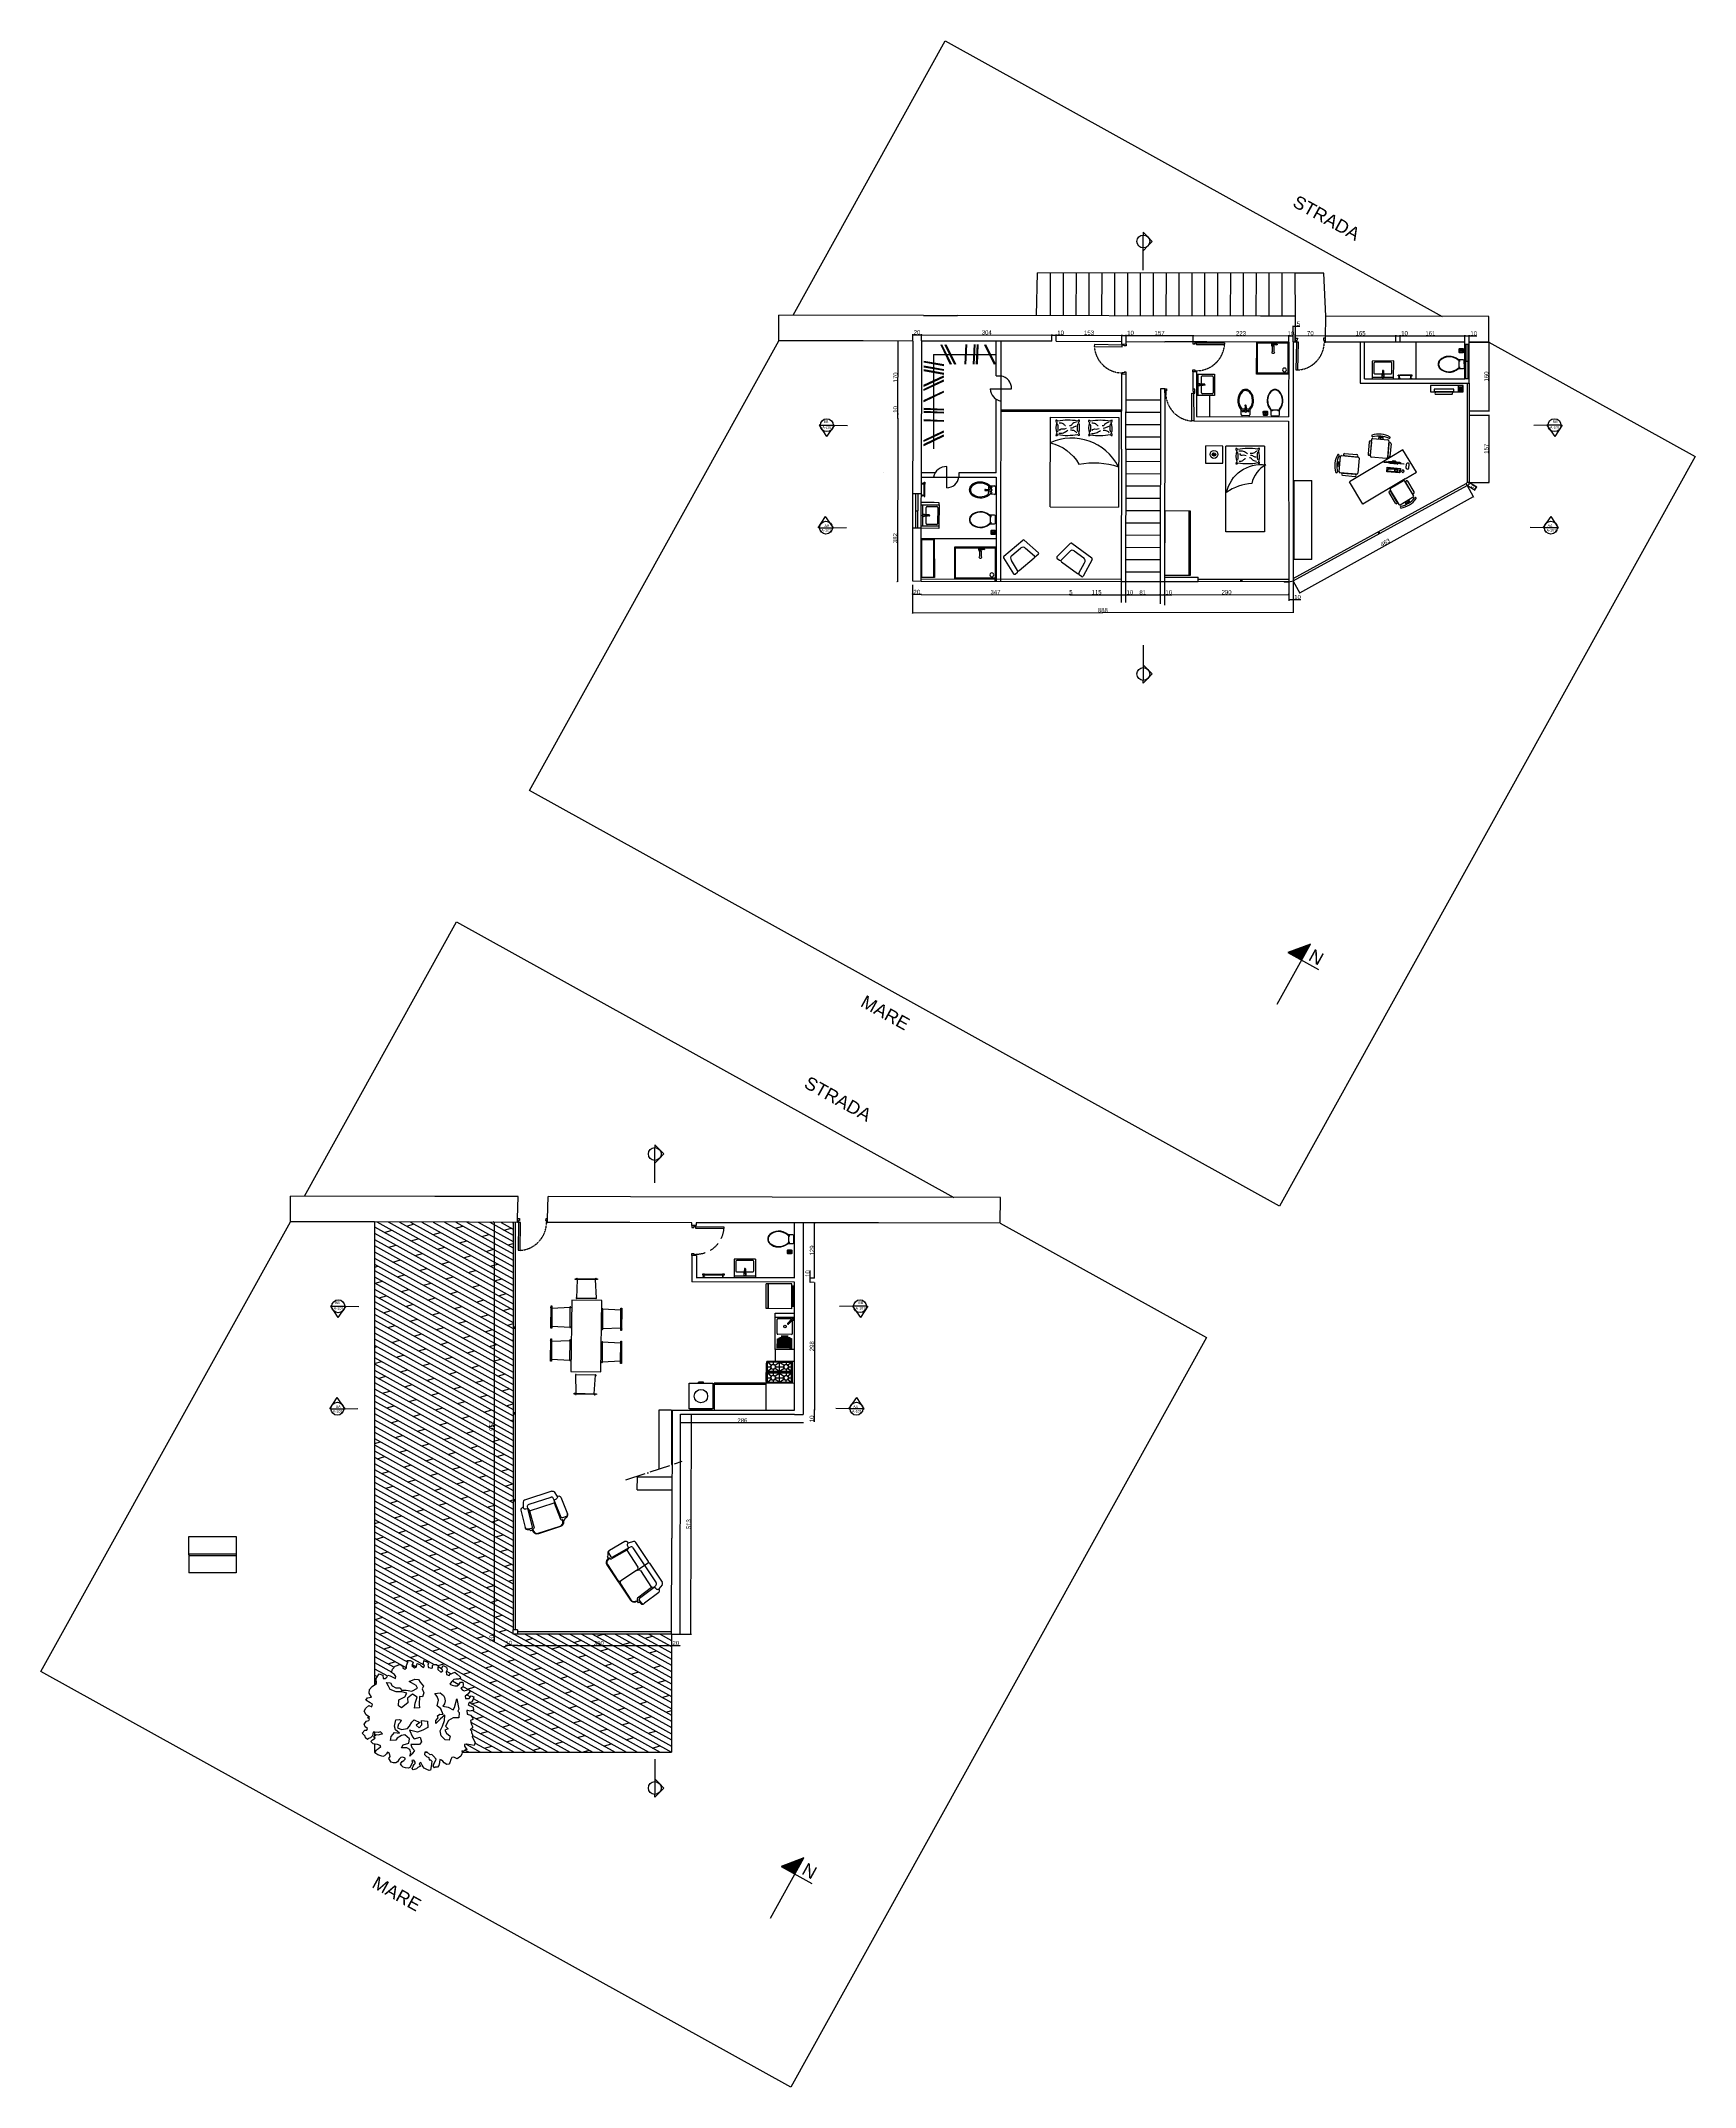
# Model space of a CAD drawing. Header units: millimetres. Extents: x 4804 to 8663, y 84 to 4858.
import ezdxf

# ---------------------------------------------------------------- set-up
doc = ezdxf.new("R2010")
doc.units = ezdxf.units.MM
doc.linetypes.add('ACAD_ISO04W100', pattern=[30, 24, -3, 0, -3])
doc.linetypes.add('HIDDEN', pattern=[0.375, 0.25, -0.125])
for name, color, linetype in [('A-DOOR-FULL', 3, 'Continuous'), ('A-FLOOR-LEVL', 3, 'Continuous'), ('A-FLOOR-STRS', 3, 'Continuous'), ('A-FURN', 9, 'Continuous'), ('A-GLAZ-FULL', 4, 'Continuous'), ('A-WALL-FULL-EXTR', 1, 'Continuous'), ('A-WALL-FULL-INTR', 2, 'Continuous'), ('ALBERO_PRUNUS', 116, 'Continuous'), ('QUOTE', 5, 'Continuous')]:
    doc.layers.add(name, color=color, linetype=linetype)
doc.styles.get("Standard").update_dxf_attribs({"font": 'Arial.ttf'})
doc.dimstyles.new('ISO-25', dxfattribs={"dimtxt": 2.5, "dimasz": 2.5, "dimexe": 1.25, "dimexo": 0.625, "dimtad": 1, "dimtxsty": 'Standard', "dimcen": 2.5, "dimadec": 0, "dimazin": 0, "dimtfac": 1, "dimtmove": 0, "dimatfit": 3, "dimfxl": 1, "dimarcsym": 0})

# ---------------------------------------------------------------- blocks, each defined once
blk = doc.blocks.new('DOOR-65')
for points in [[(-0.07, 0.74), (-0.07, 0.09), (-0.025, 0.09), (-0.025, 0.74), (-0.07, 0.74)], [(-0.675, 0.09), (-0.7, 0.09), (-0.7, 0), (-0.655, 0), (-0.655, 0.045), (-0.675, 0.045), (-0.675, 0.09)], [(-0.025, 0.09), (0, 0.09), (0, 0), (-0.045, 0), (-0.045, 0.045), (-0.025, 0.045), (-0.025, 0.09)]]:
    blk.add_lwpolyline(points)
at = {"linetype": 'HIDDEN'}
blk.add_arc((-0.022, 0.089), 0.653, 94.2076, 179.8995, dxfattribs=at)
blk = doc.blocks.new('_ArchTick')
at = {"color": 0, "linetype": 'ByBlock', "const_width": 0.15}
blk.add_lwpolyline([(-0.5, -0.5), (0.5, 0.5)], dxfattribs=at)
blk = doc.blocks.new('*D13')
at = {"layer": 'Defpoints', "color": 0, "transparency": 16777216}
for p in [(6803.3, 3978.2), (6802.5, 3595.9), (6802.5, 3595.9)]:
    blk.add_point(p, dxfattribs=at)
at = {"layer": 'QUOTE', "color": 0, "lineweight": -2, "transparency": 16777216}
for p, q in [((6802.7, 3978.2), (6802.1, 3978.2)), ((6803.3, 3978.2), (6802.5, 3595.9)), ((6801.9, 3595.9), (6801.3, 3595.9))]:
    blk.add_line(p, q, dxfattribs=at)
at = {"layer": 'QUOTE', "color": 0, "lineweight": -2, "transparency": 16777216, "xscale": 3, "yscale": 3, "zscale": 3}
for p, rotation in [((6803.3, 3978.2), 89.88658176691045), ((6802.5, 3595.9), 269.8865817669105)]:
    blk.add_blockref('_ArchTick', p, dxfattribs=dict(at, rotation=rotation))
at = {"layer": 'QUOTE', "color": 0, "transparency": 16777216, "insert": (6797, 3698.3), "char_height": 10, "attachment_point": 5, "rotation": 89.8866}
blk.add_mtext('382', dxfattribs=at)
blk = doc.blocks.new('*D14')
at = {"layer": 'Defpoints', "color": 0, "transparency": 16777216}
for p in [(6837.4, 3589.5), (7725.4, 3591), (7725.5, 3525.2)]:
    blk.add_point(p, dxfattribs=at)
at = {"layer": 'QUOTE', "color": 0, "lineweight": -2, "transparency": 16777216}
for p, q in [((6837.4, 3588.9), (6837.5, 3522.5)), ((7725.4, 3590.4), (7725.5, 3524)), ((6837.5, 3523.7), (7725.5, 3525.2))]:
    blk.add_line(p, q, dxfattribs=at)
at = {"layer": 'QUOTE', "color": 0, "lineweight": -2, "transparency": 16777216, "xscale": 3, "yscale": 3, "zscale": 3}
for p, rotation in [((6837.5, 3523.7), 180.0972276845525), ((7725.5, 3525.2), 0.09722768455243386)]:
    blk.add_blockref('_ArchTick', p, dxfattribs=dict(at, rotation=rotation))
at = {"layer": 'QUOTE', "color": 0, "transparency": 16777216, "insert": (7281.5, 3530.2), "char_height": 10, "attachment_point": 5, "rotation": 0.0972}
blk.add_mtext('888', dxfattribs=at)
blk = doc.blocks.new('*D15')
at = {"layer": 'Defpoints', "color": 0, "transparency": 16777216}
for p in [(6857.4, 3566.8), (7204.7, 3566.2), (7204.7, 3566.2)]:
    blk.add_point(p, dxfattribs=at)
at = {"layer": 'QUOTE', "color": 0, "lineweight": -2, "transparency": 16777216}
for p, q in [((6857.4, 3567.5), (6857.4, 3568.1)), ((6857.4, 3566.8), (7204.7, 3566.2)), ((7204.7, 3566.8), (7204.7, 3567.5))]:
    blk.add_line(p, q, dxfattribs=at)
at = {"layer": 'QUOTE', "color": 0, "lineweight": -2, "transparency": 16777216, "xscale": 3, "yscale": 3, "zscale": 3}
for p, rotation in [((6857.4, 3566.8), 179.8935206664113), ((7204.7, 3566.2), 359.8935206664113)]:
    blk.add_blockref('_ArchTick', p, dxfattribs=dict(at, rotation=rotation))
at = {"layer": 'QUOTE', "color": 0, "transparency": 16777216, "insert": (7031.1, 3572.3), "char_height": 10, "attachment_point": 5, "rotation": 359.8935}
blk.add_mtext('347', dxfattribs=at)
blk = doc.blocks.new('*D16')
at = {"layer": 'Defpoints', "color": 0, "transparency": 16777216}
for p in [(7334.3, 3565.9), (7415, 3565.8), (7415, 3565.8)]:
    blk.add_point(p, dxfattribs=at)
at = {"layer": 'QUOTE', "color": 0, "lineweight": -2, "transparency": 16777216}
for p, q in [((7334.3, 3565.9), (7415, 3565.8)), ((7334.3, 3565.3), (7334.3, 3564.7)), ((7415, 3565.2), (7415, 3564.6))]:
    blk.add_line(p, q, dxfattribs=at)
at = {"layer": 'QUOTE', "color": 0, "lineweight": -2, "transparency": 16777216, "xscale": 3, "yscale": 3, "zscale": 3}
for p, rotation in [((7334.3, 3565.9), 179.9067996752217), ((7415, 3565.8), 359.9067996752217)]:
    blk.add_blockref('_ArchTick', p, dxfattribs=dict(at, rotation=rotation))
at = {"layer": 'QUOTE', "color": 0, "transparency": 16777216, "insert": (7374.6, 3571.6), "char_height": 10, "attachment_point": 5, "rotation": 359.9068}
blk.add_mtext('81', dxfattribs=at)
blk = doc.blocks.new('*D17')
at = {"layer": 'Defpoints', "color": 0, "transparency": 16777216}
for p in [(7425, 3563.6), (7715.4, 3567), (7715.4, 3564.8)]:
    blk.add_point(p, dxfattribs=at)
at = {"layer": 'QUOTE', "color": 0, "lineweight": -2, "transparency": 16777216}
for p, q in [((7425, 3564.2), (7425, 3567)), ((7425, 3565.7), (7715.4, 3567)), ((7715.4, 3565.4), (7715.4, 3568.2))]:
    blk.add_line(p, q, dxfattribs=at)
at = {"layer": 'QUOTE', "color": 0, "lineweight": -2, "transparency": 16777216, "xscale": 3, "yscale": 3, "zscale": 3}
for p, rotation in [((7425, 3565.7), 180.243391211862), ((7715.4, 3567), 0.2433912118619728)]:
    blk.add_blockref('_ArchTick', p, dxfattribs=dict(at, rotation=rotation))
at = {"layer": 'QUOTE', "color": 0, "transparency": 16777216, "insert": (7570.2, 3572.1), "char_height": 10, "attachment_point": 5, "rotation": 0.2434}
blk.add_mtext('290', dxfattribs=at)
blk = doc.blocks.new('*D18')
at = {"layer": 'Defpoints', "color": 0, "transparency": 16777216}
for p in [(8130.5, 3823), (8145.9, 3795.3), (7725.4, 3598.3)]:
    blk.add_point(p, dxfattribs=at)
at = {"layer": 'QUOTE', "color": 0, "lineweight": -2, "transparency": 16777216}
for p, q in [((8130.8, 3822.5), (8146.5, 3794.2)), ((7740.7, 3570.6), (8145.9, 3795.3)), ((7725.7, 3597.8), (7741.4, 3569.6))]:
    blk.add_line(p, q, dxfattribs=at)
at = {"layer": 'QUOTE', "color": 0, "lineweight": -2, "transparency": 16777216, "xscale": 3, "yscale": 3, "zscale": 3}
for p, rotation in [((8145.9, 3795.3), 29.01081210892175), ((7740.7, 3570.6), 209.0108121089217)]:
    blk.add_blockref('_ArchTick', p, dxfattribs=dict(at, rotation=rotation))
at = {"layer": 'QUOTE', "color": 0, "transparency": 16777216, "insert": (7940.5, 3688), "char_height": 10, "attachment_point": 5, "rotation": 29.0108}
blk.add_mtext('463', dxfattribs=at)
blk = doc.blocks.new('*D42')
at = {"layer": 'Defpoints', "color": 0, "transparency": 16777216}
for p in [(8136.2, 4155.5), (8136.1, 3995.4), (8181.9, 3995.3)]:
    blk.add_point(p, dxfattribs=at)
at = {"layer": 'QUOTE', "color": 0, "lineweight": -2, "transparency": 16777216}
for p, q in [((8136.8, 4155.5), (8183.2, 4155.5)), ((8182, 4155.5), (8181.9, 3995.3)), ((8136.7, 3995.4), (8183.1, 3995.3))]:
    blk.add_line(p, q, dxfattribs=at)
at = {"layer": 'QUOTE', "color": 0, "lineweight": -2, "transparency": 16777216, "xscale": 3, "yscale": 3, "zscale": 3}
for p, rotation in [((8182, 4155.5), 89.96210834138746), ((8181.9, 3995.3), 269.9621083413875)]:
    blk.add_blockref('_ArchTick', p, dxfattribs=dict(at, rotation=rotation))
at = {"layer": 'QUOTE', "color": 0, "transparency": 16777216, "insert": (8176.2, 4075.4), "char_height": 10, "attachment_point": 5, "rotation": 89.9621}
blk.add_mtext('160', dxfattribs=at)
blk = doc.blocks.new('*D19')
at = {"layer": 'Defpoints', "color": 0, "transparency": 16777216}
for p in [(5861.5, 2102.5), (5861.3, 1150.9), (5861.3, 1150.9)]:
    blk.add_point(p, dxfattribs=at)
at = {"layer": 'QUOTE', "color": 0, "lineweight": -2, "transparency": 16777216}
for p, q in [((5860.9, 2102.5), (5860.3, 2102.5)), ((5861.5, 2102.5), (5861.3, 1150.9)), ((5860.7, 1150.9), (5860, 1150.9))]:
    blk.add_line(p, q, dxfattribs=at)
at = {"layer": 'QUOTE', "color": 0, "lineweight": -2, "transparency": 16777216, "xscale": 3, "yscale": 3, "zscale": 3}
for p, rotation in [((5861.5, 2102.5), 89.98749708461058), ((5861.3, 1150.9), 269.9874970846106)]:
    blk.add_blockref('_ArchTick', p, dxfattribs=dict(at, rotation=rotation))
at = {"layer": 'QUOTE', "color": 0, "transparency": 16777216, "insert": (5855.7, 1626.7), "char_height": 10, "attachment_point": 5, "rotation": 89.9875}
blk.add_mtext('952', dxfattribs=at)
blk = doc.blocks.new('*D20')
at = {"layer": 'Defpoints', "color": 0, "transparency": 16777216}
for p in [(5915.8, 1114), (6275.5, 1113.9), (6275.5, 1113.9)]:
    blk.add_point(p, dxfattribs=at)
at = {"layer": 'QUOTE', "color": 0, "lineweight": -2, "transparency": 16777216}
for p, q in [((5915.8, 1114.6), (5915.8, 1115.2)), ((5915.8, 1114), (6275.5, 1113.9)), ((6275.5, 1114.5), (6275.5, 1115.2))]:
    blk.add_line(p, q, dxfattribs=at)
at = {"layer": 'QUOTE', "color": 0, "lineweight": -2, "transparency": 16777216, "xscale": 3, "yscale": 3, "zscale": 3}
for p, rotation in [((5915.8, 1114), 179.9924214453515), ((6275.5, 1113.9), 359.9924214453515)]:
    blk.add_blockref('_ArchTick', p, dxfattribs=dict(at, rotation=rotation))
at = {"layer": 'QUOTE', "color": 0, "transparency": 16777216, "insert": (6105.7, 1119.7), "char_height": 10, "attachment_point": 5, "rotation": 359.9924}
blk.add_mtext('360', dxfattribs=at)
blk = doc.blocks.new('*D21')
at = {"layer": 'Defpoints', "color": 0, "transparency": 16777216}
for p in [(6608.6, 1961.6), (6608.6, 1663.3), (6608.6, 1663.3)]:
    blk.add_point(p, dxfattribs=at)
at = {"layer": 'QUOTE', "color": 0, "lineweight": -2, "transparency": 16777216}
for p, q in [((6608.6, 1961.6), (6608.6, 1663.3)), ((6609.3, 1961.6), (6609.9, 1961.6)), ((6609.3, 1663.3), (6609.9, 1663.3))]:
    blk.add_line(p, q, dxfattribs=at)
at = {"layer": 'QUOTE', "color": 0, "lineweight": -2, "transparency": 16777216, "xscale": 3, "yscale": 3, "zscale": 3}
for p, rotation in [((6608.6, 1961.6), 90), ((6608.6, 1663.3), 270)]:
    blk.add_blockref('_ArchTick', p, dxfattribs=dict(at, rotation=rotation))
at = {"layer": 'QUOTE', "color": 0, "transparency": 16777216, "insert": (6602.9, 1812.5), "char_height": 10, "attachment_point": 5, "rotation": 90}
blk.add_mtext('298', dxfattribs=at)
blk = doc.blocks.new('*D22')
at = {"layer": 'Defpoints', "color": 0, "transparency": 16777216}
for p in [(6297.8, 1633.8), (6297.8, 1633.8), (6583.5, 1633.6)]:
    blk.add_point(p, dxfattribs=at)
at = {"layer": 'QUOTE', "color": 0, "lineweight": -2, "transparency": 16777216}
for p, q in [((6297.8, 1634.5), (6297.8, 1635.1)), ((6583.5, 1633.6), (6297.8, 1633.8)), ((6583.5, 1634.2), (6583.5, 1634.8))]:
    blk.add_line(p, q, dxfattribs=at)
at = {"layer": 'QUOTE', "color": 0, "lineweight": -2, "transparency": 16777216, "xscale": 3, "yscale": 3, "zscale": 3}
for p, rotation in [((6297.8, 1633.8), 179.9414955376278), ((6583.5, 1633.6), 359.9414955376278)]:
    blk.add_blockref('_ArchTick', p, dxfattribs=dict(at, rotation=rotation))
at = {"layer": 'QUOTE', "color": 0, "transparency": 16777216, "insert": (6440.7, 1639.4), "char_height": 10, "attachment_point": 5, "rotation": 359.9415}
blk.add_mtext('286', dxfattribs=at)
blk = doc.blocks.new('*D23')
at = {"layer": 'Defpoints', "color": 0, "transparency": 16777216}
for p in [(6803.3, 3988.2), (6803.3, 3988.2), (6803.3, 3978.2)]:
    blk.add_point(p, dxfattribs=at)
at = {"layer": 'QUOTE', "color": 0, "lineweight": -2, "transparency": 16777216}
for p, q in [((6802.7, 3988.2), (6802.1, 3988.2)), ((6802.7, 3978.2), (6802.1, 3978.2)), ((6803.3, 3988.2), (6803.4, 4005.8)), ((6803.3, 3978.2), (6803.3, 3988.2))]:
    blk.add_line(p, q, dxfattribs=at)
at = {"layer": 'QUOTE', "color": 0, "lineweight": -2, "transparency": 16777216, "xscale": 3, "yscale": 3, "zscale": 3}
for p, rotation in [((6803.3, 3988.2), 89.88658176691669), ((6803.3, 3978.2), 269.8865817669167)]:
    blk.add_blockref('_ArchTick', p, dxfattribs=dict(at, rotation=rotation))
at = {"layer": 'QUOTE', "color": 0, "transparency": 16777216, "insert": (6797.6, 3998.5), "char_height": 10, "attachment_point": 5, "rotation": 89.8866}
blk.add_mtext('10', dxfattribs=at)
blk = doc.blocks.new('*D43')
at = {"layer": 'Defpoints', "color": 0, "transparency": 16777216}
for p in [(6803.7, 4158.2), (6803.7, 4158.2), (6803.3, 3988.2)]:
    blk.add_point(p, dxfattribs=at)
at = {"layer": 'QUOTE', "color": 0, "lineweight": -2, "transparency": 16777216}
for p, q in [((6803.3, 3988.2), (6803.7, 4158.2)), ((6804.3, 4158.2), (6804.9, 4158.2)), ((6803.9, 3988.2), (6804.6, 3988.2))]:
    blk.add_line(p, q, dxfattribs=at)
at = {"layer": 'QUOTE', "color": 0, "lineweight": -2, "transparency": 16777216, "xscale": 3, "yscale": 3, "zscale": 3}
for p, rotation in [((6803.7, 4158.2), 89.88658176691084), ((6803.3, 3988.2), 269.8865817669109)]:
    blk.add_blockref('_ArchTick', p, dxfattribs=dict(at, rotation=rotation))
at = {"layer": 'QUOTE', "color": 0, "transparency": 16777216, "insert": (6797.8, 4073.2), "char_height": 10, "attachment_point": 5, "rotation": 89.8866}
blk.add_mtext('170', dxfattribs=at)
blk = doc.blocks.new('*D24')
at = {"layer": 'Defpoints', "color": 0, "transparency": 16777216}
for p in [(6837.4, 3566.9), (6837.4, 3566.9), (6857.4, 3566.8)]:
    blk.add_point(p, dxfattribs=at)
at = {"layer": 'QUOTE', "color": 0, "lineweight": -2, "transparency": 16777216}
for p, q in [((6837.4, 3567.5), (6837.4, 3568.1)), ((6857.4, 3566.8), (6837.4, 3566.9)), ((6857.4, 3567.5), (6857.4, 3568.1))]:
    blk.add_line(p, q, dxfattribs=at)
at = {"layer": 'QUOTE', "color": 0, "lineweight": -2, "transparency": 16777216, "xscale": 3, "yscale": 3, "zscale": 3}
for p, rotation in [((6837.4, 3566.9), 179.8865817669141), ((6857.4, 3566.8), 359.886581766914)]:
    blk.add_blockref('_ArchTick', p, dxfattribs=dict(at, rotation=rotation))
at = {"layer": 'QUOTE', "color": 0, "transparency": 16777216, "insert": (6847.4, 3572.6), "char_height": 10, "attachment_point": 5, "rotation": 359.8866}
blk.add_mtext('20', dxfattribs=at)
blk = doc.blocks.new('*D25')
at = {"layer": 'Defpoints', "color": 0, "transparency": 16777216}
for p in [(7324.3, 3566), (7334.3, 3565.9), (7334.3, 3565.9)]:
    blk.add_point(p, dxfattribs=at)
at = {"layer": 'QUOTE', "color": 0, "lineweight": -2, "transparency": 16777216}
for p, q in [((7324.3, 3566), (7334.3, 3565.9)), ((7324.3, 3565.3), (7324.3, 3564.7)), ((7334.3, 3565.9), (7351.9, 3565.9)), ((7334.3, 3565.3), (7334.3, 3564.7))]:
    blk.add_line(p, q, dxfattribs=at)
at = {"layer": 'QUOTE', "color": 0, "lineweight": -2, "transparency": 16777216, "xscale": 3, "yscale": 3, "zscale": 3}
for p, rotation in [((7324.3, 3566), 179.8865817669656), ((7334.3, 3565.9), 359.8865817669657)]:
    blk.add_blockref('_ArchTick', p, dxfattribs=dict(at, rotation=rotation))
at = {"layer": 'QUOTE', "color": 0, "transparency": 16777216, "insert": (7344.6, 3571.7), "char_height": 10, "attachment_point": 5, "rotation": 359.8866}
blk.add_mtext('10', dxfattribs=at)
blk = doc.blocks.new('*D26')
at = {"layer": 'Defpoints', "color": 0, "transparency": 16777216}
for p in [(7415, 3565.8), (7425, 3565.9), (7425, 3565.9)]:
    blk.add_point(p, dxfattribs=at)
at = {"layer": 'QUOTE', "color": 0, "lineweight": -2, "transparency": 16777216}
for p, q in [((7415, 3566.4), (7415, 3567.1)), ((7415, 3565.8), (7425, 3565.9)), ((7425, 3566.5), (7425, 3567.1)), ((7425, 3565.9), (7442.6, 3566))]:
    blk.add_line(p, q, dxfattribs=at)
at = {"layer": 'QUOTE', "color": 0, "lineweight": -2, "transparency": 16777216, "xscale": 3, "yscale": 3, "zscale": 3}
for p, rotation in [((7415, 3565.8), 180.2375503254737), ((7425, 3565.9), 0.2375503254737478)]:
    blk.add_blockref('_ArchTick', p, dxfattribs=dict(at, rotation=rotation))
at = {"layer": 'QUOTE', "color": 0, "transparency": 16777216, "insert": (7435.3, 3571.7), "char_height": 10, "attachment_point": 5, "rotation": 0.2376}
blk.add_mtext('10', dxfattribs=at)
blk = doc.blocks.new('*D44')
at = {"layer": 'Defpoints', "color": 0, "transparency": 16777216}
for p in [(7715.4, 3567), (7725.4, 3567), (7725.4, 3555)]:
    blk.add_point(p, dxfattribs=at)
at = {"layer": 'QUOTE', "color": 0, "lineweight": -2, "transparency": 16777216}
for p, q in [((7715.4, 3566.3), (7715.4, 3553.7)), ((7715.4, 3555), (7725.4, 3555)), ((7725.4, 3566.3), (7725.4, 3553.7)), ((7725.4, 3555), (7743, 3555))]:
    blk.add_line(p, q, dxfattribs=at)
at = {"layer": 'QUOTE', "color": 0, "lineweight": -2, "transparency": 16777216, "xscale": 3, "yscale": 3, "zscale": 3, "rotation": 180}
blk.add_blockref('_ArchTick', (7715.4, 3555), dxfattribs=at)
at = {"layer": 'QUOTE', "color": 0, "lineweight": -2, "transparency": 16777216, "xscale": 3, "yscale": 3, "zscale": 3}
blk.add_blockref('_ArchTick', (7725.4, 3555), dxfattribs=at)
at = {"layer": 'QUOTE', "color": 0, "transparency": 16777216, "insert": (7735.7, 3560.7), "char_height": 10, "attachment_point": 5}
blk.add_mtext('10', dxfattribs=at)
blk = doc.blocks.new('*D27')
at = {"layer": 'Defpoints', "color": 0, "transparency": 16777216}
for p in [(8131.6, 3821), (8136, 3828.4), (8148.8, 3810.9)]:
    blk.add_point(p, dxfattribs=at)
at = {"layer": 'QUOTE', "color": 0, "lineweight": -2, "transparency": 16777216}
for p, q in [((8132.1, 3820.7), (8149.9, 3810.3)), ((8136.5, 3828.1), (8154.2, 3817.7)), ((8153.1, 3818.3), (8148.8, 3810.9))]:
    blk.add_line(p, q, dxfattribs=at)
at = {"layer": 'QUOTE', "color": 0, "lineweight": -2, "transparency": 16777216, "xscale": 3, "yscale": 3, "zscale": 3}
for p, rotation in [((8153.1, 3818.3), 59.47457233939542), ((8148.8, 3810.9), 239.4745723393954)]:
    blk.add_blockref('_ArchTick', p, dxfattribs=dict(at, rotation=rotation))
at = {"layer": 'QUOTE', "color": 0, "transparency": 16777216, "insert": (8146, 3817.5), "char_height": 10, "attachment_point": 5, "rotation": 59.4746}
blk.add_mtext('9', dxfattribs=at)
blk = doc.blocks.new('*D28')
at = {"layer": 'Defpoints', "color": 0, "transparency": 16777216}
for p in [(8136.1, 3985.3), (8136, 3828.4), (8181.7, 3828.4)]:
    blk.add_point(p, dxfattribs=at)
at = {"layer": 'QUOTE', "color": 0, "lineweight": -2, "transparency": 16777216}
for p, q in [((8136.7, 3985.3), (8183.1, 3985.3)), ((8181.9, 3985.3), (8181.7, 3828.4)), ((8136.6, 3828.4), (8183, 3828.4))]:
    blk.add_line(p, q, dxfattribs=at)
at = {"layer": 'QUOTE', "color": 0, "lineweight": -2, "transparency": 16777216, "xscale": 3, "yscale": 3, "zscale": 3}
for p, rotation in [((8181.9, 3985.3), 89.96210834138833), ((8181.7, 3828.4), 269.9621083413884)]:
    blk.add_blockref('_ArchTick', p, dxfattribs=dict(at, rotation=rotation))
at = {"layer": 'QUOTE', "color": 0, "transparency": 16777216, "insert": (8176.1, 3906.8), "char_height": 10, "attachment_point": 5, "rotation": 89.9621}
blk.add_mtext('157', dxfattribs=at)
blk = doc.blocks.new('*D29')
at = {"layer": 'Defpoints', "color": 0, "transparency": 16777216}
for p in [(7204.7, 3566.2), (7209.7, 3566.2), (7209.7, 3566.2)]:
    blk.add_point(p, dxfattribs=at)
at = {"layer": 'QUOTE', "color": 0, "transparency": 16777216}
blk.add_line((7204.7, 3566.2), (7209.7, 3566.2), dxfattribs=at)
at = {"layer": 'QUOTE', "color": 0, "lineweight": -2, "transparency": 16777216}
for p, q in [((7204.7, 3565.6), (7204.7, 3564.9)), ((7209.7, 3565.6), (7209.7, 3564.9))]:
    blk.add_line(p, q, dxfattribs=at)
at = {"layer": 'QUOTE', "color": 0, "transparency": 16777216, "xscale": 3, "yscale": 3, "zscale": 3}
for p, rotation in [((7204.7, 3566.2), 179.8976223342894), ((7209.7, 3566.2), 359.8976223342894)]:
    blk.add_blockref('_ArchTick', p, dxfattribs=dict(at, rotation=rotation))
at = {"layer": 'QUOTE', "color": 0, "transparency": 16777216, "insert": (7207.2, 3571.9), "char_height": 10, "attachment_point": 5, "rotation": 359.8976}
blk.add_mtext('5', dxfattribs=at)
blk = doc.blocks.new('*D46')
at = {"layer": 'Defpoints', "color": 0, "transparency": 16777216}
for p in [(7209.7, 3566.2), (7324.3, 3566), (7324.3, 3566)]:
    blk.add_point(p, dxfattribs=at)
at = {"layer": 'QUOTE', "color": 0, "lineweight": -2, "transparency": 16777216}
for p, q in [((7209.7, 3566.2), (7324.3, 3566)), ((7209.7, 3565.6), (7209.7, 3564.9)), ((7324.3, 3565.4), (7324.3, 3564.7))]:
    blk.add_line(p, q, dxfattribs=at)
at = {"layer": 'QUOTE', "color": 0, "lineweight": -2, "transparency": 16777216, "xscale": 3, "yscale": 3, "zscale": 3}
for p, rotation in [((7209.7, 3566.2), 179.9062346471428), ((7324.3, 3566), 359.9062346471428)]:
    blk.add_blockref('_ArchTick', p, dxfattribs=dict(at, rotation=rotation))
at = {"layer": 'QUOTE', "color": 0, "transparency": 16777216, "insert": (7267, 3571.8), "char_height": 10, "attachment_point": 5, "rotation": 359.9062}
blk.add_mtext('115', dxfattribs=at)
blk = doc.blocks.new('*D47')
at = {"layer": 'Defpoints', "color": 0, "transparency": 16777216}
for p in [(6838.6, 4158.2), (6858.6, 4172.8), (6858.6, 4158.1)]:
    blk.add_point(p, dxfattribs=at)
at = {"layer": 'QUOTE', "color": 0, "lineweight": -2, "transparency": 16777216}
for p, q in [((6838.6, 4158.8), (6838.6, 4174.1)), ((6838.6, 4172.8), (6858.6, 4172.8)), ((6858.6, 4158.8), (6858.6, 4174))]:
    blk.add_line(p, q, dxfattribs=at)
at = {"layer": 'QUOTE', "color": 0, "lineweight": -2, "transparency": 16777216, "xscale": 3, "yscale": 3, "zscale": 3}
for p, rotation in [((6838.6, 4172.8), 179.8865817669141), ((6858.6, 4172.8), 359.886581766914)]:
    blk.add_blockref('_ArchTick', p, dxfattribs=dict(at, rotation=rotation))
at = {"layer": 'QUOTE', "color": 0, "transparency": 16777216, "insert": (6848.1, 4178.5), "char_height": 10, "attachment_point": 5, "rotation": 359.8866}
blk.add_mtext('20', dxfattribs=at)
blk = doc.blocks.new('*D48')
at = {"layer": 'Defpoints', "color": 0, "transparency": 16777216}
for p in [(6858.6, 4158.1), (7162.7, 4171.9), (7162.7, 4157.2)]:
    blk.add_point(p, dxfattribs=at)
at = {"layer": 'QUOTE', "color": 0, "lineweight": -2, "transparency": 16777216}
for p, q in [((6858.6, 4158.8), (6858.6, 4174.1)), ((6858.6, 4172.8), (7162.7, 4171.9)), ((7162.7, 4157.9), (7162.7, 4173.2))]:
    blk.add_line(p, q, dxfattribs=at)
at = {"layer": 'QUOTE', "color": 0, "lineweight": -2, "transparency": 16777216, "xscale": 3, "yscale": 3, "zscale": 3}
for p, rotation in [((6858.6, 4172.8), 179.8341394189402), ((7162.7, 4171.9), 359.8341394189401)]:
    blk.add_blockref('_ArchTick', p, dxfattribs=dict(at, rotation=rotation))
at = {"layer": 'QUOTE', "color": 0, "transparency": 16777216, "insert": (7010.7, 4178.1), "char_height": 10, "attachment_point": 5, "rotation": 359.8341}
blk.add_mtext('304', dxfattribs=at)
blk = doc.blocks.new('*D30')
at = {"layer": 'Defpoints', "color": 0, "transparency": 16777216}
for p in [(7162.7, 4157.5), (7172.6, 4157.5), (7172.7, 4171.9)]:
    blk.add_point(p, dxfattribs=at)
at = {"layer": 'QUOTE', "color": 0, "lineweight": -2, "transparency": 16777216}
for p, q in [((7162.7, 4158.1), (7162.7, 4173.2)), ((7162.7, 4171.9), (7172.7, 4171.9)), ((7172.7, 4158.1), (7172.7, 4173.2)), ((7172.7, 4171.9), (7190.3, 4171.9))]:
    blk.add_line(p, q, dxfattribs=at)
at = {"layer": 'QUOTE', "color": 0, "lineweight": -2, "transparency": 16777216, "xscale": 3, "yscale": 3, "zscale": 3}
for p, rotation in [((7162.7, 4171.9), 179.8630064048264), ((7172.7, 4171.9), 359.8630064048264)]:
    blk.add_blockref('_ArchTick', p, dxfattribs=dict(at, rotation=rotation))
at = {"layer": 'QUOTE', "color": 0, "transparency": 16777216, "insert": (7183, 4177.6), "char_height": 10, "attachment_point": 5, "rotation": 359.863}
blk.add_mtext('10', dxfattribs=at)
blk = doc.blocks.new('*D31')
at = {"layer": 'Defpoints', "color": 0, "transparency": 16777216}
for p in [(7172.6, 4157.5), (7325.8, 4171.4), (7325.8, 4157)]:
    blk.add_point(p, dxfattribs=at)
at = {"layer": 'QUOTE', "color": 0, "lineweight": -2, "transparency": 16777216}
for p, q in [((7172.7, 4158.1), (7172.7, 4173.2)), ((7172.7, 4171.9), (7325.8, 4171.4)), ((7325.8, 4157.6), (7325.9, 4172.6))]:
    blk.add_line(p, q, dxfattribs=at)
at = {"layer": 'QUOTE', "color": 0, "lineweight": -2, "transparency": 16777216, "xscale": 3, "yscale": 3, "zscale": 3}
for p, rotation in [((7172.7, 4171.9), 179.7977487236285), ((7325.8, 4171.4), 359.7977487236285)]:
    blk.add_blockref('_ArchTick', p, dxfattribs=dict(at, rotation=rotation))
at = {"layer": 'QUOTE', "color": 0, "transparency": 16777216, "insert": (7249.3, 4177.4), "char_height": 10, "attachment_point": 5, "rotation": 359.7977}
blk.add_mtext('153', dxfattribs=at)
blk = doc.blocks.new('*D32')
at = {"layer": 'Defpoints', "color": 0, "transparency": 16777216}
for p in [(7325.8, 4157), (7335.8, 4171.3), (7335.8, 4156.9)]:
    blk.add_point(p, dxfattribs=at)
at = {"layer": 'QUOTE', "color": 0, "lineweight": -2, "transparency": 16777216}
for p, q in [((7325.8, 4157.6), (7325.9, 4172.6)), ((7325.8, 4171.4), (7335.8, 4171.3)), ((7335.8, 4157.5), (7335.9, 4172.6)), ((7335.8, 4171.3), (7353.4, 4171.3))]:
    blk.add_line(p, q, dxfattribs=at)
at = {"layer": 'QUOTE', "color": 0, "lineweight": -2, "transparency": 16777216, "xscale": 3, "yscale": 3, "zscale": 3}
for p, rotation in [((7325.8, 4171.4), 179.8042243895231), ((7335.8, 4171.3), 359.8042243895231)]:
    blk.add_blockref('_ArchTick', p, dxfattribs=dict(at, rotation=rotation))
at = {"layer": 'QUOTE', "color": 0, "transparency": 16777216, "insert": (7346.2, 4177), "char_height": 10, "attachment_point": 5, "rotation": 359.8042}
blk.add_mtext('10', dxfattribs=at)
blk = doc.blocks.new('*D33')
at = {"layer": 'Defpoints', "color": 0, "transparency": 16777216}
for p in [(7335.8, 4156.9), (7492.3, 4156.4), (7492.4, 4170.8)]:
    blk.add_point(p, dxfattribs=at)
at = {"layer": 'QUOTE', "color": 0, "lineweight": -2, "transparency": 16777216}
for p, q in [((7335.8, 4157.6), (7335.9, 4172.6)), ((7335.8, 4171.3), (7492.4, 4170.8)), ((7492.3, 4157), (7492.4, 4172))]:
    blk.add_line(p, q, dxfattribs=at)
at = {"layer": 'QUOTE', "color": 0, "lineweight": -2, "transparency": 16777216, "xscale": 3, "yscale": 3, "zscale": 3}
for p, rotation in [((7335.8, 4171.3), 179.8034051114933), ((7492.4, 4170.8), 359.8034051114932)]:
    blk.add_blockref('_ArchTick', p, dxfattribs=dict(at, rotation=rotation))
at = {"layer": 'QUOTE', "color": 0, "transparency": 16777216, "insert": (7414.1, 4176.8), "char_height": 10, "attachment_point": 5, "rotation": 359.8034}
blk.add_mtext('157', dxfattribs=at)
blk = doc.blocks.new('*D34')
at = {"layer": 'Defpoints', "color": 0, "transparency": 16777216}
for p in [(7492.3, 4156.4), (7715.4, 4170.2), (7715.4, 4155.8)]:
    blk.add_point(p, dxfattribs=at)
at = {"layer": 'QUOTE', "color": 0, "lineweight": -2, "transparency": 16777216}
for p, q in [((7492.3, 4157), (7492.4, 4172)), ((7492.4, 4170.8), (7715.4, 4170.2)), ((7715.4, 4156.4), (7715.4, 4171.5))]:
    blk.add_line(p, q, dxfattribs=at)
at = {"layer": 'QUOTE', "color": 0, "lineweight": -2, "transparency": 16777216, "xscale": 3, "yscale": 3, "zscale": 3}
for p, rotation in [((7492.4, 4170.8), 179.850763264979), ((7715.4, 4170.2), 359.850763264979)]:
    blk.add_blockref('_ArchTick', p, dxfattribs=dict(at, rotation=rotation))
at = {"layer": 'QUOTE', "color": 0, "transparency": 16777216, "insert": (7603.9, 4176.2), "char_height": 10, "attachment_point": 5, "rotation": 359.8508}
blk.add_mtext('223', dxfattribs=at)
blk = doc.blocks.new('*D35')
at = {"layer": 'Defpoints', "color": 0, "transparency": 16777216}
for p in [(7715.4, 4155.8), (7725.4, 4170.2), (7725.4, 4155.8)]:
    blk.add_point(p, dxfattribs=at)
at = {"layer": 'QUOTE', "color": 0, "lineweight": -2, "transparency": 16777216}
for p, q in [((7715.4, 4156.4), (7715.4, 4171.5)), ((7715.4, 4170.2), (7725.4, 4170.2)), ((7725.4, 4156.4), (7725.4, 4171.4))]:
    blk.add_line(p, q, dxfattribs=at)
at = {"layer": 'QUOTE', "color": 0, "lineweight": -2, "transparency": 16777216, "xscale": 3, "yscale": 3, "zscale": 3}
for p, rotation in [((7715.4, 4170.2), 179.9621083414018), ((7725.4, 4170.2), 359.9621083414019)]:
    blk.add_blockref('_ArchTick', p, dxfattribs=dict(at, rotation=rotation))
at = {"layer": 'QUOTE', "color": 0, "transparency": 16777216, "insert": (7720.4, 4175.9), "char_height": 10, "attachment_point": 5, "rotation": 359.9621}
blk.add_mtext('10', dxfattribs=at)
blk = doc.blocks.new('*D36')
at = {"layer": 'Defpoints', "color": 0, "transparency": 16777216}
for p in [(7725.4, 4155.8), (7730.5, 4155.8), (7730.6, 4192.8)]:
    blk.add_point(p, dxfattribs=at)
at = {"layer": 'QUOTE', "color": 0, "lineweight": -2, "transparency": 16777216}
for p, q in [((7725.4, 4156.4), (7725.4, 4194)), ((7725.4, 4192.8), (7730.6, 4192.8)), ((7730.5, 4156.4), (7730.6, 4194)), ((7730.6, 4192.8), (7741.4, 4192.8))]:
    blk.add_line(p, q, dxfattribs=at)
at = {"layer": 'QUOTE', "color": 0, "lineweight": -2, "transparency": 16777216, "xscale": 3, "yscale": 3, "zscale": 3}
for p, rotation in [((7725.4, 4192.8), 179.9621083413977), ((7730.6, 4192.8), 359.9621083413978)]:
    blk.add_blockref('_ArchTick', p, dxfattribs=dict(at, rotation=rotation))
at = {"layer": 'QUOTE', "color": 0, "transparency": 16777216, "insert": (7737.5, 4198.5), "char_height": 10, "attachment_point": 5, "rotation": 359.9621}
blk.add_mtext('5', dxfattribs=at)
blk = doc.blocks.new('*D37')
at = {"layer": 'Defpoints', "color": 0, "transparency": 16777216}
for p in [(7730.5, 4155.9), (7800.5, 4170.6), (7800.5, 4155.7)]:
    blk.add_point(p, dxfattribs=at)
at = {"layer": 'QUOTE', "color": 0, "lineweight": -2, "transparency": 16777216}
for p, q in [((7730.5, 4156.5), (7730.6, 4172)), ((7730.6, 4170.7), (7800.5, 4170.6)), ((7800.5, 4156.3), (7800.6, 4171.8))]:
    blk.add_line(p, q, dxfattribs=at)
at = {"layer": 'QUOTE', "color": 0, "lineweight": -2, "transparency": 16777216, "xscale": 3, "yscale": 3, "zscale": 3}
for p, rotation in [((7730.6, 4170.7), 179.8934325232103), ((7800.5, 4170.6), 359.8934325232102)]:
    blk.add_blockref('_ArchTick', p, dxfattribs=dict(at, rotation=rotation))
at = {"layer": 'QUOTE', "color": 0, "transparency": 16777216, "insert": (7765.6, 4176.4), "char_height": 10, "attachment_point": 5, "rotation": 359.8934}
blk.add_mtext('70', dxfattribs=at)
blk = doc.blocks.new('*D38')
at = {"layer": 'Defpoints', "color": 0, "transparency": 16777216}
for p in [(7800.5, 4155.7), (7965, 4170.5), (7965, 4155.6)]:
    blk.add_point(p, dxfattribs=at)
at = {"layer": 'QUOTE', "color": 0, "lineweight": -2, "transparency": 16777216}
for p, q in [((7800.5, 4156.3), (7800.5, 4171.8)), ((7800.5, 4170.6), (7965, 4170.5)), ((7965, 4156.3), (7965, 4171.7))]:
    blk.add_line(p, q, dxfattribs=at)
at = {"layer": 'QUOTE', "color": 0, "lineweight": -2, "transparency": 16777216, "xscale": 3, "yscale": 3, "zscale": 3}
for p, rotation in [((7800.5, 4170.6), 179.9677185186869), ((7965, 4170.5), 359.9677185186869)]:
    blk.add_blockref('_ArchTick', p, dxfattribs=dict(at, rotation=rotation))
at = {"layer": 'QUOTE', "color": 0, "transparency": 16777216, "insert": (7882.8, 4176.3), "char_height": 10, "attachment_point": 5, "rotation": 359.9677}
blk.add_mtext('165', dxfattribs=at)
blk = doc.blocks.new('*D6')
at = {"layer": 'Defpoints', "color": 0, "transparency": 16777216}
for p in [(7965, 4155.6), (7975, 4170.5), (7975, 4155.6)]:
    blk.add_point(p, dxfattribs=at)
at = {"layer": 'QUOTE', "color": 0, "lineweight": -2, "transparency": 16777216}
for p, q in [((7965, 4156.3), (7965, 4171.7)), ((7965, 4170.5), (7975, 4170.5)), ((7975, 4156.2), (7975, 4171.7)), ((7975, 4170.5), (7992.6, 4170.5))]:
    blk.add_line(p, q, dxfattribs=at)
at = {"layer": 'QUOTE', "color": 0, "lineweight": -2, "transparency": 16777216, "xscale": 3, "yscale": 3, "zscale": 3}
for p, rotation in [((7965, 4170.5), 179.967709681497), ((7975, 4170.5), 359.967709681497)]:
    blk.add_blockref('_ArchTick', p, dxfattribs=dict(at, rotation=rotation))
at = {"layer": 'QUOTE', "color": 0, "transparency": 16777216, "insert": (7985.3, 4176.2), "char_height": 10, "attachment_point": 5, "rotation": 359.9677}
blk.add_mtext('10', dxfattribs=at)
blk = doc.blocks.new('*D39')
at = {"layer": 'Defpoints', "color": 0, "transparency": 16777216}
for p in [(7965, 4155.6), (8126.2, 4170.4), (8126.2, 4155.5)]:
    blk.add_point(p, dxfattribs=at)
at = {"layer": 'QUOTE', "color": 0, "lineweight": -2, "transparency": 16777216}
for p, q in [((7965, 4156.3), (7965, 4171.7)), ((7965, 4170.5), (8126.2, 4170.4)), ((8126.2, 4156.1), (8126.2, 4171.6))]:
    blk.add_line(p, q, dxfattribs=at)
at = {"layer": 'QUOTE', "color": 0, "lineweight": -2, "transparency": 16777216, "xscale": 3, "yscale": 3, "zscale": 3}
for p, rotation in [((7965, 4170.5), 179.9621083413872), ((8126.2, 4170.4), 359.9621083413872)]:
    blk.add_blockref('_ArchTick', p, dxfattribs=dict(at, rotation=rotation))
at = {"layer": 'QUOTE', "color": 0, "transparency": 16777216, "insert": (8045.6, 4176.1), "char_height": 10, "attachment_point": 5, "rotation": 359.9621}
blk.add_mtext('161', dxfattribs=at)
blk = doc.blocks.new('*D40')
at = {"layer": 'Defpoints', "color": 0, "transparency": 16777216}
for p in [(8126.2, 4155.5), (8136.2, 4170.4), (8136.2, 4155.5)]:
    blk.add_point(p, dxfattribs=at)
at = {"layer": 'QUOTE', "color": 0, "lineweight": -2, "transparency": 16777216}
for p, q in [((8126.2, 4156.1), (8126.2, 4171.6)), ((8126.2, 4170.4), (8136.2, 4170.4)), ((8136.2, 4156.1), (8136.2, 4171.6)), ((8136.2, 4170.4), (8153.8, 4170.4))]:
    blk.add_line(p, q, dxfattribs=at)
at = {"layer": 'QUOTE', "color": 0, "lineweight": -2, "transparency": 16777216, "xscale": 3, "yscale": 3, "zscale": 3}
for p, rotation in [((8126.2, 4170.4), 179.9873347213259), ((8136.2, 4170.4), 359.987334721326)]:
    blk.add_blockref('_ArchTick', p, dxfattribs=dict(at, rotation=rotation))
at = {"layer": 'QUOTE', "color": 0, "transparency": 16777216, "insert": (8146.5, 4176.1), "char_height": 10, "attachment_point": 5, "rotation": 359.9873}
blk.add_mtext('10', dxfattribs=at)
blk = doc.blocks.new('*D41')
at = {"layer": 'Defpoints', "color": 0, "transparency": 16777216}
for p in [(6296.7, 1653.7), (6321.7, 1653.6), (6295.5, 1140.9)]:
    blk.add_point(p, dxfattribs=at)
at = {"layer": 'QUOTE', "color": 0, "lineweight": -2, "transparency": 16777216}
for p, q in [((6297.3, 1653.7), (6323, 1653.6)), ((6320.5, 1140.8), (6321.7, 1653.6)), ((6296.1, 1140.9), (6321.8, 1140.8))]:
    blk.add_line(p, q, dxfattribs=at)
at = {"layer": 'QUOTE', "color": 0, "lineweight": -2, "transparency": 16777216, "xscale": 3, "yscale": 3, "zscale": 3}
for p, rotation in [((6321.7, 1653.6), 89.8628464926863), ((6320.5, 1140.8), 269.8628464926863)]:
    blk.add_blockref('_ArchTick', p, dxfattribs=dict(at, rotation=rotation))
at = {"layer": 'QUOTE', "color": 0, "transparency": 16777216, "insert": (6315.4, 1397.2), "char_height": 10, "attachment_point": 5, "rotation": 89.8628}
blk.add_mtext('513', dxfattribs=at)
blk = doc.blocks.new('*D7')
at = {"layer": 'Defpoints', "color": 0, "transparency": 16777216}
for p in [(6275.5, 1113.9), (6295.4, 1114.1), (6295.4, 1113.9)]:
    blk.add_point(p, dxfattribs=at)
at = {"layer": 'QUOTE', "color": 0, "lineweight": -2, "transparency": 16777216}
for p, q in [((6275.5, 1114.5), (6275.5, 1115.3)), ((6275.5, 1114.1), (6295.4, 1114.1)), ((6295.4, 1114.6), (6295.4, 1115.3))]:
    blk.add_line(p, q, dxfattribs=at)
at = {"layer": 'QUOTE', "color": 0, "lineweight": -2, "transparency": 16777216, "xscale": 3, "yscale": 3, "zscale": 3}
for p, rotation in [((6275.5, 1114.1), 180.069056119634), ((6295.4, 1114.1), 0.06905611963404874)]:
    blk.add_blockref('_ArchTick', p, dxfattribs=dict(at, rotation=rotation))
at = {"layer": 'QUOTE', "color": 0, "transparency": 16777216, "insert": (6285.4, 1119.8), "char_height": 10, "attachment_point": 5, "rotation": 0.0691}
blk.add_mtext('20', dxfattribs=at)
blk = doc.blocks.new('*D8')
at = {"layer": 'Defpoints', "color": 0, "transparency": 16777216}
for p in [(5905.8, 1114.3), (5905.8, 1114), (5915.8, 1114)]:
    blk.add_point(p, dxfattribs=at)
at = {"layer": 'QUOTE', "color": 0, "lineweight": -2, "transparency": 16777216}
for p, q in [((5905.8, 1114.3), (5888.2, 1114.3)), ((5905.8, 1114.6), (5905.8, 1115.5)), ((5915.8, 1114.3), (5905.8, 1114.3)), ((5915.8, 1114.6), (5915.8, 1115.5))]:
    blk.add_line(p, q, dxfattribs=at)
at = {"layer": 'QUOTE', "color": 0, "lineweight": -2, "transparency": 16777216, "xscale": 3, "yscale": 3, "zscale": 3}
for p, rotation in [((5905.8, 1114.3), 179.9924214453517), ((5915.8, 1114.3), 359.9924214453517)]:
    blk.add_blockref('_ArchTick', p, dxfattribs=dict(at, rotation=rotation))
at = {"layer": 'QUOTE', "color": 0, "transparency": 16777216, "insert": (5895.5, 1120), "char_height": 10, "attachment_point": 5, "rotation": 359.9924}
blk.add_mtext('10', dxfattribs=at)
blk = doc.blocks.new('*D9')
at = {"layer": 'Defpoints', "color": 0, "transparency": 16777216}
for p in [(5861.3, 1150.9), (5861.3, 1140.9), (5861.3, 1140.9)]:
    blk.add_point(p, dxfattribs=at)
at = {"layer": 'QUOTE', "color": 0, "lineweight": -2, "transparency": 16777216}
for p, q in [((5860.7, 1150.9), (5860, 1150.9)), ((5861.3, 1150.9), (5861.3, 1140.9)), ((5860.7, 1140.9), (5860, 1140.9)), ((5861.3, 1140.9), (5861.3, 1123.3))]:
    blk.add_line(p, q, dxfattribs=at)
at = {"layer": 'QUOTE', "color": 0, "lineweight": -2, "transparency": 16777216, "xscale": 3, "yscale": 3, "zscale": 3}
for p, rotation in [((5861.3, 1150.9), 89.98749708459404), ((5861.3, 1140.9), 269.987497084594)]:
    blk.add_blockref('_ArchTick', p, dxfattribs=dict(at, rotation=rotation))
at = {"layer": 'QUOTE', "color": 0, "transparency": 16777216, "insert": (5855.6, 1130.6), "char_height": 10, "attachment_point": 5, "rotation": 89.9875}
blk.add_mtext('10', dxfattribs=at)
blk = doc.blocks.new('*D10')
at = {"layer": 'Defpoints', "color": 0, "transparency": 16777216}
for p in [(6608.4, 1653.4), (6608.6, 1663.3), (6608.6, 1653.4)]:
    blk.add_point(p, dxfattribs=at)
at = {"layer": 'QUOTE', "color": 0, "lineweight": -2, "transparency": 16777216}
for p, q in [((6608, 1663.3), (6607.2, 1663.3)), ((6608, 1653.4), (6607.2, 1653.4)), ((6608.4, 1663.3), (6608.4, 1653.4)), ((6608.4, 1653.4), (6608.4, 1635.8))]:
    blk.add_line(p, q, dxfattribs=at)
at = {"layer": 'QUOTE', "color": 0, "lineweight": -2, "transparency": 16777216, "xscale": 3, "yscale": 3, "zscale": 3}
for p, rotation in [((6608.4, 1663.3), 90), ((6608.4, 1653.4), 270)]:
    blk.add_blockref('_ArchTick', p, dxfattribs=dict(at, rotation=rotation))
at = {"layer": 'QUOTE', "color": 0, "transparency": 16777216, "insert": (6602.7, 1643.1), "char_height": 10, "attachment_point": 5, "rotation": 90}
blk.add_mtext('10', dxfattribs=at)
blk = doc.blocks.new('*D11')
at = {"layer": 'Defpoints', "color": 0, "transparency": 16777216}
for p in [(6598.5, 1971.7), (6608.6, 1961.6), (6608.7, 1971.7)]:
    blk.add_point(p, dxfattribs=at)
at = {"layer": 'QUOTE', "color": 0, "lineweight": -2, "transparency": 16777216}
for p, q in [((6608, 1971.7), (6597.3, 1971.7)), ((6608, 1961.6), (6597.3, 1961.7)), ((6598.5, 1971.7), (6598.6, 1989.3)), ((6598.5, 1961.7), (6598.5, 1971.7))]:
    blk.add_line(p, q, dxfattribs=at)
at = {"layer": 'QUOTE', "color": 0, "lineweight": -2, "transparency": 16777216, "xscale": 3, "yscale": 3, "zscale": 3}
for p, rotation in [((6598.5, 1971.7), 89.87865735082644), ((6598.5, 1961.7), 269.8786573508264)]:
    blk.add_blockref('_ArchTick', p, dxfattribs=dict(at, rotation=rotation))
at = {"layer": 'QUOTE', "color": 0, "transparency": 16777216, "insert": (6592.8, 1982), "char_height": 10, "attachment_point": 5, "rotation": 89.8787}
blk.add_mtext('10', dxfattribs=at)
blk = doc.blocks.new('*D12')
at = {"layer": 'Defpoints', "color": 0, "transparency": 16777216}
for p in [(6608.9, 2100.3), (6608.9, 2100.3), (6608.7, 1971.7)]:
    blk.add_point(p, dxfattribs=at)
at = {"layer": 'QUOTE', "color": 0, "lineweight": -2, "transparency": 16777216}
for p, q in [((6608.7, 1971.7), (6608.9, 2100.3)), ((6609.5, 2100.3), (6610.1, 2100.3)), ((6609.3, 1971.7), (6609.9, 1971.7))]:
    blk.add_line(p, q, dxfattribs=at)
at = {"layer": 'QUOTE', "color": 0, "lineweight": -2, "transparency": 16777216, "xscale": 3, "yscale": 3, "zscale": 3}
for p, rotation in [((6608.9, 2100.3), 89.90625091764419), ((6608.7, 1971.7), 269.9062509176442)]:
    blk.add_blockref('_ArchTick', p, dxfattribs=dict(at, rotation=rotation))
at = {"layer": 'QUOTE', "color": 0, "transparency": 16777216, "insert": (6603, 2036), "char_height": 10, "attachment_point": 5, "rotation": 89.9063}
blk.add_mtext('129', dxfattribs=at)

msp = doc.modelspace()

# ---------------------------------------------------------------- hatches: boundary and pattern name
at = {"true_color": 0x636466}
h = msp.add_hatch(color=251, dxfattribs=at)
h.dxf.hatch_style = 1
h.paths.add_polyline_path([(7766.048, 2750.785), (7713.052, 2731.141), (7745.263, 2713.286)])
h = msp.add_hatch(color=251, dxfattribs=at)
h.dxf.hatch_style = 1
h.paths.add_polyline_path([(6583.985, 618.286), (6530.989, 598.643), (6563.199, 580.788)])
at = {"layer": 'A-FURN', "ltscale": 0.1}
h = msp.add_hatch(dxfattribs=at)
h.set_pattern_fill('DOLMIT', color=251, scale=2, angle=-29)
h.set_pattern_definition([(331, (4472.456, 3098.333), (6.15708, 11.10767), []), (16, (4472.456, 3098.333), (-9.90117, 34.5295), [17.9605, -35.921])])
h.paths.add_polyline_path([(5906.037, 2101.453), (5803.066, 2102.06), (5582.84, 2102.496), (5582.916, 1022.635), (5587.057, 1025.712), (5586.058, 1037.308), (5593.537, 1048.179), (5602.306, 1044.772), (5603.136, 1037.53), (5607.663, 1036.958), (5611.405, 1040.212), (5613.499, 1044.865), (5619.138, 1043.677), (5631.202, 1037.474), (5632.144, 1041.796), (5629.135, 1046.855), (5622.505, 1051.498), (5624.72, 1058.99), (5631.092, 1066.115), (5641.5, 1070.035), (5647.429, 1066.748), (5649.652, 1065.516), (5648.71, 1061.194), (5653.156, 1058.729), (5656.898, 1061.983), (5656.934, 1067.292), (5660.507, 1075.485), (5658.774, 1079.351), (5665.976, 1079.235), (5672.441, 1075.167), (5671.579, 1072.738), (5669.445, 1067.139), (5675.499, 1062.33), (5679.736, 1063.857), (5681.665, 1069.085), (5681.991, 1072.295), (5687.96, 1069.955), (5691.791, 1066.379), (5696.938, 1062.556), (5699.158, 1065.686), (5696.56, 1071.486), (5697.252, 1078.853), (5708.984, 1074.215), (5706.851, 1068.203), (5708.708, 1062.814), (5716.24, 1061.546), (5717.968, 1062.041), (5718.004, 1067.35), (5720.388, 1069.903), (5727.014, 1069.622), (5731.791, 1066.005), (5729.942, 1062.67), (5729.946, 1058.308), (5737.277, 1052.307), (5741.76, 1055.15), (5738.586, 1060.785), (5742.859, 1067.62), (5750.846, 1063.677), (5751.717, 1057.382), (5749.622, 1052.73), (5750.493, 1046.434), (5756.667, 1044.465), (5759.257, 1047.389), (5764.646, 1049.246), (5770.076, 1052.049), (5775.183, 1047.281), (5782.514, 1041.28), (5782.929, 1037.659), (5778.281, 1035.391), (5772.231, 1035.838), (5767.623, 1034.517), (5762.279, 1029.244), (5758.251, 1023.726), (5764.055, 1021.962), (5769.859, 1020.198), (5775.538, 1019.956), (5780.267, 1024.117), (5782.937, 1028.934), (5788.616, 1028.693), (5789.692, 1022.768), (5788.669, 1016.553), (5784.061, 1015.232), (5786.905, 1010.749), (5791.928, 1008.449), (5796.906, 1009.565), (5801.72, 1011.257), (5805.385, 1008.256), (5803.125, 1004.18), (5800.125, 1000.515), (5794.039, 995.653), (5795.155, 990.675), (5803.303, 990.518), (5808.112, 996.572), (5814.081, 994.232), (5811.866, 986.74), (5808.991, 981.552), (5803.271, 980.847), (5801.012, 976.771), (5804.512, 974.347), (5809.33, 971.676), (5813.075, 970.569), (5813.7, 962.956), (5805.842, 961.015), (5800.038, 962.779), (5797.734, 962.118), (5798.729, 954.3), (5806.591, 951.88), (5811.288, 946.37), (5812.033, 941.597), (5806.604, 938.794), (5807.224, 935.543), (5808.876, 929.784), (5812.01, 923.202), (5806.911, 919.247), (5806.028, 917.886), (5808.775, 914.86), (5809.115, 911.06), (5810.972, 905.671), (5810.655, 900.803), (5817.715, 888.069), (5814.759, 880.988), (5797.253, 883.633), (5792.124, 883.212), (5792.427, 879.433), (5797.515, 872.401), (5798.366, 872.172), (5793.23, 869.852), (5789.967, 866.267), (5785.972, 868.364), (5786.96, 864.918), (6275.499, 864.952), (6275.479, 1140.946), (5915.827, 1140.92), (5905.827, 1140.919), (5905.826, 1150.919)])

# ---------------------------------------------------------------- linework, layer by layer
for p, q in [((8012.761, 4070.143), (8012.761, 4155.605)), ((6864.195, 4111.44), (6910.211, 4103.177)), ((6864.226, 4109.438), (6910.211, 4101.182)), ((6886.432, 4126.984), (6886.432, 3906.984)), ((6886.432, 4126.984), (7032.741, 4126.984)), ((6903.329, 4149.976), (6925.587, 4103.991)), ((6905.461, 4150.08), (6927.769, 4103.991)), ((6913.033, 4149.976), (6935.291, 4103.991)), ((6915.165, 4150.08), (6937.473, 4103.991)), ((6961.766, 4149.976), (6959.546, 4103.991)), ((6963.733, 4149.976), (6961.512, 4103.991)), ((6981.202, 4149.976), (6978.981, 4103.991)), ((6983.168, 4149.976), (6980.948, 4103.991)), ((6988.277, 4149.976), (6986.057, 4103.991)), ((6990.244, 4149.976), (6988.023, 4103.991)), ((7005.824, 4149.976), (7028.082, 4103.991)), ((7008.007, 4149.976), (7030.264, 4103.991)), ((6864.226, 4100.129), (6910.211, 4091.872)), ((6864.226, 4098.133), (6910.404, 4089.842)), ((6864.226, 4091.43), (6910.404, 4083.139)), ((6864.226, 4089.435), (6910.211, 4081.178)), ((6864.226, 4054.86), (6910.211, 4077.118)), ((6864.226, 4052.678), (6910.211, 4074.936)), ((6864.226, 4045.349), (6910.211, 4067.606)), ((6864.226, 4043.166), (6910.211, 4065.424)), ((7491.171, 4086.359), (7491.276, 4045.77)), ((7500.229, 4088.835), (7500.17, 3982.403)), ((6864.226, 4019.259), (6910.211, 4041.517)), ((6864.226, 4017.077), (6910.211, 4039.334)), ((7043.728, 4018.197), (7043.728, 4015.197)), ((7530.215, 4031.103), (7530.215, 3982.216)), ((6864.226, 4001.496), (6910.211, 3999.276)), ((6864.226, 3999.53), (6910.211, 3997.309)), ((6864.226, 3994.421), (6910.211, 3992.201)), ((6864.226, 3992.454), (6910.211, 3990.234)), ((6864.226, 3974.985), (6910.211, 3972.765)), ((6864.226, 3973.019), (6910.211, 3970.798)), ((7043.451, 3997.707), (7325.324, 3997.707)), ((7043.728, 3994.662), (7325.314, 3994.662)), ((6864.122, 3926.417), (6910.211, 3948.725)), ((6864.122, 3916.714), (6910.211, 3939.022)), ((6864.226, 3924.286), (6910.211, 3946.543)), ((6864.226, 3914.582), (6910.211, 3936.839)), ((6769.875, 3850.3), (6769.875, 3850.3)), ((7032.621, 3696.292), (6857.641, 3696.292)), ((7050.321, 3655.795), (7094.561, 3693.397)), ((7097.866, 3693.371), (7131.278, 3664.047)), ((7205.664, 3685.96), (7174.437, 3654.32)), ((7208.959, 3686.223), (7255.778, 3651.885)), ((6886.487, 3650.635), (6888.419, 3650.642)), ((7049.814, 3652.529), (7073.369, 3614.827)), ((7082.676, 3622.738), (7068.133, 3646.014)), ((7069.131, 3657.534), (7089.813, 3675.113)), ((7086.502, 3622.427), (7121.661, 3652.31)), ((7121.972, 3656.136), (7101.343, 3674.241)), ((7130.968, 3660.221), (7125.798, 3655.826)), ((7175.02, 3650.526), (7180.492, 3646.513)), ((7184.286, 3647.096), (7203.566, 3666.631)), ((7184.87, 3643.302), (7222.078, 3616.013)), ((7215.004, 3668.326), (7236.891, 3652.273)), ((7225.872, 3616.596), (7238.711, 3640.854)), ((7256.517, 3648.664), (7235.721, 3609.372)), ((6888.532, 3606.133), (6858.865, 3606.021)), ((7077.195, 3614.517), (7082.366, 3618.912)), ((7231.927, 3608.789), (7226.455, 3612.802))]:
    msp.add_line(p, q)
at = {"linetype": 'ACAD_ISO04W100', "ltscale": 2}
msp.add_line((6168.651, 1500.386), (6300.223, 1544.173), dxfattribs=at)
for centre, radius, start, end in [((7095.131, 3668.769), 8.278, 41.378734, 129.974455), ((7096.198, 3691.47), 2.529, 48.728357, 130.362471), ((7207.464, 3684.184), 2.529, 53.742775, 135.376889), ((7051.958, 3653.869), 2.529, 130.362471, 211.996585), ((7074.535, 3651.263), 8.278, 130.750219, 219.346854), ((7119.903, 3654.379), 2.714, 310.362471, 40.362471), ((7124.04, 3657.894), 2.714, 220.362471, 310.362471), ((7129.21, 3662.289), 2.714, 310.362471, 40.362471), ((7176.626, 3652.714), 2.714, 143.742775, 233.742775), ((7182.098, 3648.701), 2.714, 233.742775, 323.742775), ((7186.475, 3645.491), 2.714, 143.742775, 233.742775), ((7210.153, 3661.617), 8.278, 54.130523, 142.727159), ((7231.95, 3645.631), 8.278, 324.759039, 53.35476), ((7254.282, 3649.846), 2.529, 332.108662, 53.742775), ((7075.437, 3616.585), 2.714, 220.362471, 310.362471), ((7080.608, 3620.98), 2.714, 310.362471, 40.362471), ((7084.744, 3624.495), 2.714, 220.362471, 310.362471), ((7223.683, 3618.201), 2.714, 233.742775, 323.742775), ((7228.061, 3614.991), 2.714, 143.742775, 233.742775), ((7233.532, 3610.978), 2.714, 233.742775, 323.742775)]:
    msp.add_arc(centre, radius, start, end)
at = {"layer": 'A-DOOR-FULL'}
for points in [[(7500.276, 4153.95), (7500.276, 4156.45), (7491.276, 4156.46), (7491.276, 4151.96), (7495.835, 4151.955), (7495.835, 4153.955), (7500.335, 4153.95)], [(7565.261, 4149.61), (7500.262, 4149.417), (7500.276, 4153.917), (7565.276, 4154.11), (7565.354, 4150.736)], [(7733.032, 4155.804), (7730.532, 4155.853), (7730.706, 4164.851), (7735.205, 4164.764), (7735.119, 4160.265), (7733.119, 4160.304), (7733.032, 4155.804)], [(7736.276, 4090.73), (7737.531, 4155.718), (7733.032, 4155.804), (7731.777, 4090.816), (7736.276, 4090.73)], [(7798.021, 4155.771), (7800.52, 4155.722), (7800.694, 4164.721), (7796.195, 4164.808), (7796.108, 4160.308), (7798.108, 4160.27), (7798.021, 4155.771)], [(7261.657, 4145.606), (7326.645, 4144.351), (7326.732, 4148.851), (7261.744, 4150.105), (7261.657, 4145.606)], [(7326.732, 4148.851), (7326.78, 4151.35), (7335.779, 4151.176), (7335.692, 4146.677), (7331.193, 4146.764), (7331.231, 4148.764), (7326.732, 4148.851)], [(7326.589, 4083.859), (7326.541, 4081.359), (7335.539, 4081.186), (7335.626, 4085.685), (7331.127, 4085.772), (7331.088, 4083.772), (7326.589, 4083.859)], [(7500.171, 4088.868), (7500.17, 4086.302), (7491.171, 4086.359), (7491.171, 4090.859), (7495.729, 4090.83), (7495.729, 4088.863), (7500.229, 4088.835)], [(7428.32, 4037.676), (7425.82, 4037.667), (7425.791, 4046.667), (7430.291, 4046.682), (7430.305, 4042.182), (7428.305, 4042.176), (7428.32, 4037.676)], [(7489.019, 3971.762), (7488.806, 4036.762), (7493.306, 4036.776), (7493.519, 3971.777), (7489.019, 3971.762)], [(7493.306, 4036.776), (7495.806, 4036.785), (7495.776, 4045.785), (7491.276, 4045.77), (7491.291, 4041.27), (7493.291, 4041.276), (7493.306, 4036.776)], [(5918.737, 2101.344), (5916.238, 2101.392), (5916.411, 2110.391), (5920.911, 2110.304), (5920.824, 2105.805), (5918.824, 2105.843), (5918.737, 2101.344)], [(5921.982, 2036.269), (5923.236, 2101.257), (5918.737, 2101.344), (5917.483, 2036.356), (5921.982, 2036.269)], [(5983.729, 2101.112), (5986.228, 2101.063), (5986.402, 2110.062), (5981.903, 2110.149), (5981.816, 2105.649), (5983.815, 2105.611), (5983.729, 2101.112)]]:
    msp.add_lwpolyline(points, dxfattribs=at)
at = {"layer": 'A-DOOR-FULL', "linetype": 'HIDDEN'}
for centre, radius, start, end in [((7732.755, 4155.901), 65.266, 273.093104, 359.885998), ((7326.865, 4149.145), 65.304, 183.106226, 269.757478), ((7500.015, 4154.27), 65.435, 270.13642, 356.903758), ((7493.602, 4036.905), 65.304, 179.323999, 265.975251), ((5918.457, 2101.446), 65.272, 273.095228, 359.706284)]:
    msp.add_arc(centre, radius, start, end, dxfattribs=at)
at = {"layer": 'A-FLOOR-LEVL', "ltscale": 0.1}
for points in [[(5582.84, 2102.496), (5582.916, 1022.635)], [(6275.479, 1140.946), (6275.499, 864.952)], [(5582.924, 911.852), (5582.925, 903.11)], [(5582.925, 898.291), (5582.925, 897.09)], [(5582.926, 884.127), (5582.927, 864.903)], [(5582.927, 864.903), (5584.37, 864.903)], [(5613.053, 864.905), (5613.06, 864.905)], [(5700.059, 864.912), (5705.656, 864.912)], [(5786.96, 864.918), (6275.499, 864.952)]]:
    msp.add_lwpolyline(points, dxfattribs=at)
at = {"layer": 'A-FLOOR-STRS'}
for p, q in [((7126.997, 4217.596), (7128.916, 4317.577)), ((7730.297, 4316.401), (7128.916, 4317.577)), ((7158.916, 4317.519), (7158.718, 4217.533)), ((7188.916, 4317.459), (7188.718, 4217.474)), ((7218.916, 4317.4), (7218.718, 4217.414)), ((7248.916, 4317.341), (7248.718, 4217.355)), ((7278.916, 4317.281), (7278.718, 4217.296)), ((7308.916, 4317.222), (7308.718, 4217.236)), ((7338.916, 4317.162), (7338.718, 4217.177)), ((7368.916, 4317.103), (7368.718, 4217.117)), ((7398.916, 4317.044), (7398.718, 4217.058)), ((7428.916, 4316.984), (7428.718, 4216.999)), ((7458.915, 4316.925), (7458.718, 4216.939)), ((7488.915, 4316.865), (7488.717, 4216.88)), ((7518.915, 4316.806), (7518.717, 4216.82)), ((7548.915, 4316.747), (7548.717, 4216.761)), ((7578.915, 4316.687), (7578.717, 4216.702)), ((7608.915, 4316.628), (7608.717, 4216.642)), ((7638.915, 4316.569), (7638.717, 4216.583)), ((7668.915, 4316.509), (7668.717, 4216.523)), ((7698.915, 4316.45), (7698.717, 4216.464)), ((7730.567, 4216.401), (7730.297, 4316.401)), ((7796.798, 4316.271), (7730.297, 4316.401)), ((7801.576, 4216.26), (7796.798, 4316.271)), ((6195.609, 1477.616), (6276.337, 1477.616))]:
    msp.add_line(p, q, dxfattribs=at)
at = {"layer": 'A-FLOOR-STRS', "ltscale": 0.1}
for p, q in [((7335.129, 4020.775), (7415.754, 4020.582)), ((7335.014, 3963.466), (7415.66, 3963.273)), ((7335.072, 3992.12), (7415.707, 3991.927)), ((7334.957, 3934.811), (7415.613, 3934.619)), ((7334.884, 3877.502), (7415.519, 3877.308)), ((7334.941, 3906.156), (7415.566, 3905.963)), ((7334.769, 3820.192), (7415.426, 3820)), ((7334.827, 3848.847), (7415.473, 3848.654)), ((7334.74, 3791.538), (7415.379, 3791.346)), ((7334.681, 3734.23), (7415.285, 3734.038)), ((7334.71, 3762.884), (7415.332, 3762.692)), ((7334.623, 3676.922), (7415.191, 3676.73)), ((7334.652, 3705.576), (7415.238, 3705.384)), ((7334.593, 3648.268), (7415.144, 3648.076)), ((7334.564, 3619.614), (7415.097, 3619.422)), ((6195.609, 1477.616), (6195.922, 1507.782)), ((6195.922, 1507.782), (6276.367, 1507.59))]:
    msp.add_line(p, q, dxfattribs=at)
at = {"layer": 'A-FURN'}
for p, q in [((7674.588, 4153.897), (7674.578, 4148.897)), ((7674.578, 4148.897), (7677.578, 4148.891)), ((7675.078, 4148.896), (7675.074, 4146.896)), ((7675.074, 4146.896), (7677.074, 4146.892)), ((7676.16, 4131.845), (7676.735, 4133.275)), ((7676.527, 4130.144), (7676.16, 4131.845)), ((7677.803, 4128.98), (7676.527, 4130.144)), ((7676.735, 4133.275), (7677.548, 4133.891)), ((7677.074, 4146.892), (7680.074, 4146.886)), ((7677.548, 4133.891), (7677.572, 4145.87)), ((7677.572, 4146.674), (7677.572, 4145.87)), ((7680.373, 4146.668), (7677.572, 4146.674)), ((7677.578, 4148.891), (7677.588, 4153.891)), ((7680.078, 4148.886), (7677.578, 4148.891)), ((7677.667, 4149.652), (7677.579, 4149.718)), ((7677.878, 4149.61), (7677.667, 4149.652)), ((7679.519, 4128.825), (7677.803, 4128.98)), ((7678.113, 4149.651), (7677.878, 4149.61)), ((7678.1, 4146.672), (7678.107, 4146.678)), ((7678.108, 4146.89), (7678.107, 4146.672)), ((7678.114, 4150.002), (7678.112, 4148.89)), ((7678.114, 4150.002), (7678.116, 4151.328)), ((7678.116, 4151.328), (7678.239, 4151.791)), ((7678.239, 4151.791), (7678.596, 4152.105)), ((7678.596, 4152.105), (7678.989, 4152.183)), ((7678.989, 4152.183), (7679.837, 4152.066)), ((7680.884, 4129.529), (7679.519, 4128.825)), ((7679.808, 4146.886), (7679.807, 4146.669)), ((7679.813, 4149.635), (7679.812, 4148.886)), ((7679.935, 4150.098), (7679.813, 4149.635)), ((7679.837, 4152.066), (7681.207, 4151.863)), ((7682.574, 4150.21), (7679.868, 4149.844)), ((7680.293, 4150.412), (7679.935, 4150.098)), ((7680.074, 4146.886), (7680.078, 4148.886)), ((7687.808, 4149.417), (7680.076, 4148.199)), ((7680.686, 4150.49), (7680.293, 4150.412)), ((7680.373, 4146.668), (7680.348, 4133.885)), ((7680.348, 4133.885), (7681.395, 4132.711)), ((7680.686, 4150.49), (7687.696, 4149.45)), ((7681.66, 4131.043), (7680.884, 4129.529)), ((7681.207, 4151.863), (7684.483, 4151.377)), ((7681.395, 4132.711), (7681.66, 4131.043)), ((7684.483, 4151.377), (7687.761, 4150.891)), ((7688.145, 4149.618), (7687.808, 4149.419)), ((7687.808, 4149.419), (7687.808, 4149.417)), ((7688.337, 4149.881), (7688.145, 4149.618)), ((7688.311, 4150.499), (7688.38, 4150.18)), ((7688.38, 4150.18), (7688.337, 4149.881)), ((7909.94, 4111.412), (7909.913, 4070.199)), ((7959.938, 4111.588), (7909.94, 4111.412)), ((7913.88, 4106.607), (7913.83, 4083.819)), ((7953.86, 4108.771), (7915.873, 4108.614)), ((7955.83, 4083.769), (7955.858, 4106.769)), ((7959.889, 4070.166), (7959.938, 4111.588)), ((8122.302, 4114.217), (8111.967, 4114.162)), ((8111.967, 4114.162), (8112.075, 4094.031)), ((8111.972, 4113.162), (8113.472, 4113.17)), ((8111.972, 4113.162), (8111.988, 4110.162)), ((8111.988, 4110.162), (8113.488, 4110.17)), ((8112.567, 4139.7), (8113.562, 4140.705)), ((8112.61, 4131.7), (8112.567, 4139.7)), ((8113.615, 4130.705), (8112.61, 4131.7)), ((8113.068, 4139.495), (8113.771, 4140.206)), ((8113.109, 4131.91), (8113.068, 4139.495)), ((8113.82, 4131.206), (8113.109, 4131.91)), ((8113.472, 4113.17), (8113.488, 4110.17)), ((8113.562, 4140.705), (8121.562, 4140.748)), ((8121.615, 4130.748), (8113.615, 4130.705)), ((8113.771, 4140.206), (8121.357, 4140.247)), ((8121.405, 4131.247), (8113.82, 4131.206)), ((8114.07, 4139.086), (8114.191, 4139.208)), ((8114.107, 4132.329), (8114.07, 4139.086)), ((8114.229, 4132.208), (8114.107, 4132.329)), ((8114.191, 4139.208), (8120.948, 4139.245)), ((8120.986, 4132.245), (8114.229, 4132.208)), ((8120.948, 4139.245), (8121.07, 4139.124)), ((8121.107, 4132.367), (8120.986, 4132.245)), ((8121.07, 4139.124), (8121.107, 4132.367)), ((8121.357, 4140.247), (8122.068, 4139.543)), ((8122.109, 4131.958), (8121.405, 4131.247)), ((8121.562, 4140.748), (8122.567, 4139.753)), ((8122.61, 4131.753), (8121.615, 4130.748)), ((8122.068, 4139.543), (8122.109, 4131.958)), ((8122.567, 4139.753), (8122.61, 4131.753)), ((8124.763, 4097.059), (8124.687, 4111.27)), ((8124.713, 4111.319), (8124.71, 4111.912)), ((7500.422, 4081.207), (7541.843, 4081.052)), ((7503.144, 4081.208), (7502.974, 4031.199)), ((7511.952, 4057.54), (7511.996, 4075.089)), ((7514.004, 4077.082), (7537.003, 4076.995)), ((7538.996, 4074.988), (7538.866, 4037.001)), ((7541.843, 4081.052), (7541.672, 4031.053)), ((7701.373, 4092.99), (7700.779, 4090.712)), ((7700.779, 4090.712), (7701.364, 4088.432)), ((7701.364, 4088.432), (7703.052, 4086.739)), ((7703.067, 4094.676), (7701.373, 4092.99)), ((7703.052, 4086.739), (7705.252, 4086.224)), ((7705.349, 4095.221), (7703.067, 4094.676)), ((7705.252, 4086.224), (7707.534, 4086.73)), ((7707.51, 4094.667), (7705.349, 4095.221)), ((7708.339, 4093.873), (7707.51, 4094.667)), ((7707.534, 4086.73), (7709.267, 4088.416)), ((7708.339, 4093.873), (7709.292, 4092.798)), ((7709.267, 4088.416), (7709.822, 4090.733)), ((7709.822, 4090.733), (7709.292, 4092.798)), ((7959.903, 4072.906), (7909.894, 4072.966)), ((7915.828, 4081.816), (7933.522, 4081.817)), ((7936.278, 4081.814), (7953.828, 4081.771)), ((7970.014, 4070.74), (7970.012, 4070.234)), ((7975.928, 4070.708), (7970.014, 4070.74)), ((7970.05, 4077.25), (7970.057, 4078.433)), ((7970.219, 4077.249), (7970.05, 4077.25)), ((7970.057, 4078.433), (7970.226, 4078.432)), ((7970.219, 4077.249), (7970.226, 4078.432)), ((7970.895, 4077.245), (7970.902, 4078.428)), ((7971.064, 4077.245), (7970.895, 4077.245)), ((7970.902, 4078.428), (7971.071, 4078.427)), ((7971.064, 4077.245), (7971.071, 4078.427)), ((7971.571, 4077.242), (7971.577, 4078.425)), ((7971.993, 4077.239), (7971.571, 4077.242)), ((7971.577, 4078.425), (7972, 4078.422)), ((7971.992, 4076.99), (7971.993, 4077.239)), ((7974.02, 4076.979), (7971.992, 4076.99)), ((7971.993, 4077.239), (7972, 4078.422)), ((7972, 4078.422), (7972.001, 4078.671)), ((7972.001, 4078.671), (7974.029, 4078.66)), ((7972.38, 4070.727), (7972.414, 4076.988)), ((7973.563, 4070.721), (7973.597, 4076.981)), ((7974.021, 4077.228), (7974.02, 4076.979)), ((7974.028, 4078.411), (7974.021, 4077.228)), ((7974.19, 4077.227), (7974.021, 4077.228)), ((7974.029, 4078.66), (7974.028, 4078.411)), ((7974.028, 4078.411), (7974.197, 4078.41)), ((7974.19, 4077.312), (7974.196, 4078.326)), ((7974.19, 4077.312), (7974.19, 4077.227)), ((7974.197, 4078.41), (7974.196, 4078.326)), ((7975.923, 4070.222), (7975.928, 4070.708)), ((7997.411, 4070.18), (7997.412, 4070.634)), ((7997.412, 4070.634), (8003.326, 4070.627)), ((7999.195, 4077.226), (7999.194, 4077.142)), ((7999.194, 4077.142), (7999.363, 4077.142)), ((7999.195, 4077.226), (7999.196, 4078.24)), ((7999.365, 4078.324), (7999.196, 4078.325)), ((7999.196, 4078.325), (7999.196, 4078.24)), ((7999.365, 4078.324), (7999.363, 4077.142)), ((7999.363, 4077.142), (7999.363, 4076.892)), ((7999.363, 4076.892), (8001.391, 4076.89)), ((8001.393, 4078.571), (7999.365, 4078.574)), ((7999.365, 4078.574), (7999.365, 4078.324)), ((7999.777, 4070.631), (7999.785, 4076.892)), ((8000.96, 4070.63), (8000.968, 4076.89)), ((8001.391, 4077.139), (8001.393, 4078.322)), ((8001.391, 4076.89), (8001.391, 4077.139)), ((8001.391, 4077.139), (8001.814, 4077.138)), ((8001.393, 4078.322), (8001.393, 4078.571)), ((8001.815, 4078.321), (8001.393, 4078.322)), ((8001.814, 4077.138), (8001.815, 4078.321)), ((8002.32, 4077.138), (8002.322, 4078.321)), ((8002.32, 4077.138), (8002.489, 4077.138)), ((8002.491, 4078.32), (8002.322, 4078.321)), ((8002.489, 4077.138), (8002.491, 4078.32)), ((8003.165, 4077.137), (8003.167, 4078.319)), ((8003.165, 4077.137), (8003.334, 4077.136)), ((8003.336, 4078.319), (8003.167, 4078.319)), ((8003.326, 4070.627), (8003.325, 4070.168)), ((8003.334, 4077.136), (8003.336, 4078.319)), ((8112.053, 4098.031), (8113.553, 4098.039)), ((8112.069, 4095.031), (8113.569, 4095.039)), ((8112.075, 4094.031), (8122.41, 4094.086)), ((8113.553, 4098.039), (8113.569, 4095.039)), ((8124.792, 4096.517), (8124.789, 4097.109)), ((7541.672, 4031.054), (7500.207, 4031.232)), ((7511.853, 4037.09), (7511.942, 4054.784)), ((7536.861, 4035.018), (7513.846, 4035.082)), ((8110.035, 4054.656), (8110.025, 4039.406)), ((8121.463, 4039.399), (8121.473, 4054.649)), ((7158.264, 3771.166), (7159.04, 3980.165)), ((7159.04, 3980.165), (7319.039, 3979.637)), ((7319.039, 3979.637), (7318.264, 3770.638)), ((7604.244, 3986.471), (7604.35, 3996.806)), ((7621.982, 3983.921), (7606.588, 3984.079)), ((7624.481, 3996.6), (7624.375, 3986.265)), ((7655.858, 3993.518), (7656.851, 3994.525)), ((7655.909, 3985.518), (7655.858, 3993.518)), ((7656.915, 3984.525), (7655.909, 3985.518)), ((7656.359, 3993.314), (7657.061, 3994.026)), ((7656.408, 3985.729), (7656.359, 3993.314)), ((7657.119, 3985.026), (7656.408, 3985.729)), ((7656.851, 3994.525), (7664.851, 3994.576)), ((7664.915, 3984.576), (7656.915, 3984.525)), ((7657.061, 3994.026), (7664.647, 3994.075)), ((7664.705, 3985.075), (7657.119, 3985.026)), ((7657.362, 3992.907), (7657.482, 3993.029)), ((7657.405, 3986.149), (7657.362, 3992.907)), ((7657.527, 3986.029), (7657.405, 3986.149)), ((7657.482, 3993.029), (7664.239, 3993.072)), ((7664.284, 3986.072), (7657.527, 3986.029)), ((7664.239, 3993.072), (7664.361, 3992.952)), ((7664.405, 3986.194), (7664.284, 3986.072)), ((7664.361, 3992.952), (7664.405, 3986.194)), ((7664.647, 3994.075), (7665.359, 3993.372)), ((7665.408, 3985.787), (7664.705, 3985.075)), ((7664.851, 3994.576), (7665.857, 3993.583)), ((7665.909, 3985.583), (7664.915, 3984.576)), ((7665.359, 3993.372), (7665.408, 3985.787)), ((7665.857, 3993.583), (7665.909, 3985.583)), ((7693.41, 3996.67), (7673.279, 3996.54)), ((7673.279, 3996.54), (7673.345, 3986.204)), ((7674.278, 3996.546), (7674.288, 3995.046)), ((7677.288, 3995.066), (7674.288, 3995.046)), ((7675.729, 3983.851), (7691.123, 3983.95)), ((7677.278, 3996.566), (7677.288, 3995.066)), ((7692.41, 3996.663), (7689.41, 3996.644)), ((7689.41, 3996.644), (7689.419, 3995.144)), ((7692.419, 3995.163), (7689.419, 3995.144)), ((7692.41, 3996.663), (7692.419, 3995.163)), ((7693.476, 3986.334), (7693.41, 3996.67)), ((7902.841, 3922.839), (7900.308, 3894.051)), ((7907.818, 3922.402), (7905.285, 3893.613)), ((7905.498, 3890.048), (7908.911, 3928.837)), ((7911.571, 3931.067), (7946.526, 3927.992)), ((7924.723, 3932.874), (7934.507, 3932.013)), ((7924.839, 3934.202), (7934.624, 3933.341)), ((7924.868, 3935.326), (7934.722, 3934.459)), ((7948.757, 3925.331), (7945.344, 3886.542)), ((7948.701, 3918.805), (7946.168, 3890.016)), ((7953.677, 3918.367), (7951.145, 3889.578)), ((7568.481, 3712.707), (7568.481, 3913.13)), ((7658.46, 3913.071), (7658.46, 3712.707)), ((7828.28, 3866.937), (7829.168, 3876.789)), ((7829.404, 3866.906), (7830.286, 3876.688)), ((7830.731, 3866.786), (7831.613, 3876.569)), ((7832.509, 3853.631), (7835.661, 3888.579)), ((7838.327, 3890.803), (7877.108, 3887.305)), ((7844.853, 3890.733), (7873.636, 3888.137)), ((7845.302, 3895.709), (7874.085, 3893.113)), ((7955.293, 3888.719), (7856.842, 3829.629)), ((7879.333, 3884.64), (7876.181, 3849.691)), ((7942.683, 3884.312), (7907.728, 3887.387)), ((7943.684, 3875.978), (7937.758, 3875.724)), ((7943.684, 3875.978), (7947.967, 3877.004)), ((7977.713, 3872.723), (7943.684, 3875.978)), ((7973.702, 3874.542), (7947.967, 3877.004)), ((7948.346, 3875.965), (7948.408, 3876.614)), ((7948.741, 3875.927), (7948.803, 3876.576)), ((7949.137, 3875.889), (7949.199, 3876.538)), ((7949.532, 3875.851), (7949.594, 3876.5)), ((7949.927, 3875.813), (7949.99, 3876.462)), ((7950.323, 3875.775), (7950.385, 3876.425)), ((7950.718, 3875.738), (7950.78, 3876.387)), ((7951.114, 3875.7), (7951.176, 3876.349)), ((7951.509, 3875.662), (7951.571, 3876.311)), ((7951.606, 3873.725), (7951.628, 3873.742)), ((7951.848, 3873.401), (7952.227, 3873.684)), ((7951.904, 3875.624), (7951.967, 3876.273)), ((7968.817, 3870.634), (7952.023, 3872.24)), ((7968.856, 3871.037), (7952.061, 3872.643)), ((7952.3, 3875.586), (7952.362, 3876.236)), ((7952.695, 3875.548), (7952.757, 3876.198)), ((7953.091, 3875.511), (7953.153, 3876.16)), ((7953.486, 3875.473), (7953.548, 3876.122)), ((7953.882, 3875.435), (7953.944, 3876.084)), ((7954.129, 3872.445), (7954.394, 3873.477)), ((7954.277, 3875.397), (7954.339, 3876.046)), ((7954.672, 3875.359), (7954.734, 3876.009)), ((7955.068, 3875.322), (7955.13, 3875.971)), ((7955.078, 3876.324), (7957.657, 3878.254)), ((7981.53, 3904.467), (7955.293, 3888.719)), ((7955.463, 3875.284), (7955.525, 3875.933)), ((7955.677, 3876.267), (7957.899, 3877.93)), ((7955.859, 3875.246), (7955.921, 3875.895)), ((7956.254, 3875.208), (7956.316, 3875.857)), ((7963.408, 3877.694), (7958.672, 3878.147)), ((7963.446, 3878.097), (7958.711, 3878.55)), ((7965.993, 3875.28), (7964.126, 3877.335)), ((7966.591, 3875.223), (7964.425, 3877.607)), ((7965.225, 3874.35), (7965.287, 3874.999)), ((7965.62, 3874.312), (7965.683, 3874.961)), ((7966.016, 3874.274), (7966.078, 3874.923)), ((7966.411, 3874.236), (7966.473, 3874.886)), ((7966.807, 3874.199), (7966.869, 3874.848)), ((7967.202, 3874.161), (7967.264, 3874.81)), ((7967.598, 3874.123), (7967.66, 3874.772)), ((7967.993, 3874.085), (7968.055, 3874.734)), ((7968.388, 3874.047), (7968.45, 3874.697)), ((7968.784, 3874.01), (7968.846, 3874.659)), ((7969.208, 3871.741), (7968.89, 3872.09)), ((7969.179, 3873.972), (7969.241, 3874.621)), ((7969.508, 3872.013), (7969.489, 3872.033)), ((7969.575, 3873.934), (7969.637, 3874.583)), ((7969.97, 3873.896), (7970.032, 3874.545)), ((7970.365, 3873.858), (7970.428, 3874.507)), ((7970.761, 3873.82), (7970.823, 3874.47)), ((7971.156, 3873.783), (7971.218, 3874.432)), ((7971.552, 3873.745), (7971.614, 3874.394)), ((7971.947, 3873.707), (7972.009, 3874.356)), ((7972.342, 3873.669), (7972.405, 3874.318)), ((7972.738, 3873.631), (7972.8, 3874.28)), ((7973.133, 3873.593), (7973.195, 3874.243)), ((7973.529, 3873.556), (7973.591, 3874.205)), ((7977.713, 3872.723), (7973.702, 3874.542)), ((7973.924, 3873.518), (7973.986, 3874.167)), ((7974.32, 3873.48), (7974.382, 3874.129)), ((7974.715, 3873.442), (7974.777, 3874.091)), ((7977.713, 3872.723), (7983.483, 3871.35)), ((8013.025, 3851.993), (7981.53, 3904.467)), ((7989.284, 3870.265), (7988.613, 3863.253)), ((7995.625, 3862.583), (7996.295, 3869.594)), ((6857.918, 3822.597), (6858.403, 3822.592)), ((6858.436, 3828.506), (6857.929, 3828.508)), ((6858.403, 3822.592), (6858.436, 3828.506)), ((6858.416, 3824.957), (6864.677, 3824.923)), ((6858.423, 3826.14), (6864.683, 3826.106)), ((6864.674, 3824.5), (6864.685, 3826.528)), ((6864.924, 3824.499), (6864.674, 3824.5)), ((6864.685, 3826.528), (6864.935, 3826.527)), ((6864.923, 3824.33), (6864.924, 3824.499)), ((6865.007, 3824.33), (6864.923, 3824.33)), ((6866.106, 3824.492), (6864.924, 3824.499)), ((6864.935, 3826.527), (6864.937, 3826.949)), ((6864.935, 3826.527), (6866.118, 3826.52)), ((6864.937, 3826.949), (6866.12, 3826.943)), ((6864.94, 3827.456), (6864.941, 3827.625)), ((6864.94, 3827.456), (6866.123, 3827.45)), ((6864.941, 3827.625), (6866.124, 3827.618)), ((6864.944, 3828.301), (6864.945, 3828.47)), ((6864.944, 3828.301), (6866.127, 3828.294)), ((6864.945, 3828.47), (6866.128, 3828.463)), ((6865.007, 3824.33), (6866.021, 3824.324)), ((6866.105, 3824.324), (6866.021, 3824.324)), ((6866.106, 3824.492), (6866.105, 3824.324)), ((6866.356, 3824.491), (6866.106, 3824.492)), ((6866.12, 3826.943), (6866.118, 3826.52)), ((6866.118, 3826.52), (6866.367, 3826.519)), ((6866.124, 3827.618), (6866.123, 3827.45)), ((6866.128, 3828.463), (6866.127, 3828.294)), ((6866.367, 3826.519), (6866.356, 3824.491)), ((7018.54, 3820.612), (7028.875, 3820.506)), ((7726.88, 3832.813), (7769.191, 3832.813)), ((7873.515, 3847.467), (7834.734, 3850.965)), ((7840.717, 3844.882), (7869.5, 3842.286)), ((7841.166, 3849.858), (7869.949, 3847.262)), ((7888.337, 3777.155), (7856.842, 3829.629)), ((7986.788, 3836.245), (7888.337, 3777.155)), ((7944.097, 3853.244), (7945.1, 3863.729)), ((7974.518, 3850.334), (7944.097, 3853.244)), ((7974.571, 3850.887), (7944.15, 3853.797)), ((7945.1, 3863.729), (7975.521, 3860.819)), ((7946.175, 3854.267), (7946.755, 3860.327)), ((7962.298, 3852.725), (7946.175, 3854.267)), ((7946.755, 3860.327), (7962.878, 3858.785)), ((7946.846, 3861.277), (7946.951, 3862.372)), ((7946.846, 3861.277), (7962.969, 3859.734)), ((7946.951, 3862.372), (7963.074, 3860.83)), ((7982.93, 3831.81), (7952.843, 3813.752)), ((7962.298, 3852.725), (7962.878, 3858.785)), ((7962.969, 3859.734), (7963.074, 3860.83)), ((7963.35, 3852.624), (7963.521, 3854.414)), ((7968.397, 3852.141), (7963.35, 3852.624)), ((7963.521, 3854.414), (7968.568, 3853.932)), ((7963.72, 3856.496), (7963.93, 3858.684)), ((7968.767, 3856.013), (7963.72, 3856.496)), ((7963.93, 3858.684), (7968.977, 3858.201)), ((7964.02, 3859.634), (7964.125, 3860.729)), ((7964.02, 3859.634), (7969.068, 3859.151)), ((7964.125, 3860.729), (7969.172, 3860.247)), ((7968.397, 3852.141), (7968.568, 3853.932)), ((7968.767, 3856.013), (7968.977, 3858.201)), ((7969.068, 3859.151), (7969.172, 3860.247)), ((7969.308, 3852.054), (7969.888, 3858.114)), ((7969.308, 3852.054), (7973.374, 3851.665)), ((7969.888, 3858.114), (7973.954, 3857.725)), ((7973.374, 3851.665), (7973.954, 3857.725)), ((7975.521, 3860.819), (7974.518, 3850.334)), ((8006.337, 3797.582), (7986.298, 3830.969)), ((7986.788, 3836.245), (8013.025, 3851.993)), ((8003.432, 3803.426), (7988.559, 3828.205)), ((8007.715, 3805.997), (7992.843, 3830.776)), ((6857.826, 3776.18), (6899.362, 3776.024)), ((6858.322, 3795.194), (6857.864, 3795.195)), ((6857.875, 3801.109), (6858.33, 3801.109)), ((6858.33, 3801.109), (6858.322, 3795.194)), ((6858.325, 3797.56), (6864.586, 3797.552)), ((6858.327, 3798.743), (6864.587, 3798.735)), ((6860.681, 3776.18), (6860.493, 3726.171)), ((6864.588, 3799.157), (6864.585, 3797.129)), ((6864.585, 3797.129), (6864.834, 3797.129)), ((6864.837, 3799.157), (6864.588, 3799.157)), ((6864.832, 3795.355), (6866.015, 3795.353)), ((6864.832, 3795.355), (6864.832, 3795.186)), ((6864.832, 3795.186), (6866.014, 3795.184)), ((6864.833, 3796.2), (6866.016, 3796.198)), ((6864.833, 3796.2), (6864.833, 3796.031)), ((6864.833, 3796.031), (6866.016, 3796.029)), ((6864.834, 3797.129), (6866.017, 3797.127)), ((6864.834, 3797.129), (6864.834, 3796.707)), ((6864.834, 3796.707), (6866.017, 3796.705)), ((6864.922, 3799.326), (6864.837, 3799.326)), ((6864.837, 3799.326), (6864.837, 3799.157)), ((6866.02, 3799.155), (6864.837, 3799.157)), ((6864.922, 3799.326), (6865.936, 3799.324)), ((6866.02, 3799.324), (6865.936, 3799.324)), ((6866.014, 3795.184), (6866.015, 3795.353)), ((6866.016, 3796.029), (6866.016, 3796.198)), ((6866.017, 3796.705), (6866.017, 3797.127)), ((6866.017, 3797.127), (6866.266, 3797.127)), ((6866.02, 3799.155), (6866.02, 3799.324)), ((6866.269, 3799.155), (6866.02, 3799.155)), ((6866.266, 3797.127), (6866.269, 3799.155)), ((6899.362, 3776.024), (6898.939, 3726.027)), ((7028.668, 3800.376), (7018.333, 3800.482)), ((7031.219, 3818.114), (7031.061, 3802.72)), ((7963.959, 3779.735), (7949.086, 3804.514)), ((7952.002, 3810.384), (7972.04, 3776.997)), ((7968.242, 3782.306), (7953.37, 3807.085)), ((7975.409, 3776.156), (8005.495, 3794.214)), ((7987.512, 3779.762), (7995.934, 3784.816)), ((7988.198, 3778.619), (7996.619, 3783.674)), ((7988.715, 3777.621), (7997.197, 3782.712)), ((6898.939, 3726.027), (6857.727, 3726.204)), ((6869.373, 3732.062), (6869.462, 3749.756)), ((6869.472, 3752.512), (6869.516, 3770.061)), ((6894.154, 3729.991), (6871.366, 3730.054)), ((6871.523, 3772.054), (6894.523, 3771.967)), ((6896.516, 3769.96), (6896.171, 3731.974)), ((7028.82, 3751.528), (7018.485, 3751.497)), ((7018.485, 3751.497), (7018.545, 3731.365)), ((7018.488, 3750.497), (7019.988, 3750.501)), ((7018.488, 3750.497), (7018.497, 3747.497)), ((7018.497, 3747.497), (7019.997, 3747.501)), ((7018.533, 3735.365), (7020.033, 3735.37)), ((7018.542, 3732.365), (7020.042, 3732.37)), ((7018.545, 3731.365), (7028.881, 3731.396)), ((7019.988, 3750.501), (7019.997, 3747.501)), ((7020.033, 3735.37), (7020.042, 3732.37)), ((7031.198, 3748.574), (7031.196, 3749.166)), ((7031.24, 3734.364), (7031.198, 3748.574)), ((7031.242, 3733.772), (7031.24, 3734.364)), ((7158.264, 3771.166), (7318.264, 3770.638)), ((6935.897, 3602.959), (6936.045, 3677.959)), ((6936.045, 3677.959), (7032.543, 3677.81)), ((7020.886, 3715.714), (7021.883, 3716.717)), ((7020.91, 3707.714), (7020.886, 3715.714)), ((7021.913, 3706.717), (7020.91, 3707.714)), ((7021.386, 3715.508), (7022.091, 3716.218)), ((7021.409, 3707.923), (7021.386, 3715.508)), ((7022.118, 3707.218), (7021.409, 3707.923)), ((7021.883, 3716.717), (7029.883, 3716.741)), ((7029.913, 3706.741), (7021.913, 3706.717)), ((7022.091, 3716.218), (7029.677, 3716.24)), ((7029.704, 3707.24), (7022.118, 3707.218)), ((7022.387, 3715.097), (7022.508, 3715.219)), ((7022.408, 3708.34), (7022.387, 3715.097)), ((7022.53, 3708.219), (7022.408, 3708.34)), ((7022.508, 3715.219), (7029.266, 3715.239)), ((7029.287, 3708.239), (7022.53, 3708.219)), ((7027.66, 3708.372), (7027.534, 3708.256)), ((7029.266, 3715.239), (7029.387, 3715.118)), ((7029.387, 3715.118), (7029.408, 3708.361)), ((7029.677, 3716.24), (7030.386, 3715.535)), ((7030.409, 3707.95), (7029.704, 3707.24)), ((7029.883, 3716.741), (7030.886, 3715.744)), ((7030.91, 3707.744), (7029.913, 3706.741)), ((7030.386, 3715.535), (7030.409, 3707.95)), ((7030.886, 3715.744), (7030.91, 3707.744)), ((7032.543, 3677.81), (7032.395, 3602.81)), ((7658.46, 3712.707), (7568.481, 3712.707)), ((6937.901, 3604.955), (6938.041, 3675.955)), ((6938.041, 3675.955), (7030.539, 3675.814)), ((6991.742, 3675.891), (6991.732, 3670.891)), ((6991.732, 3670.891), (6994.732, 3670.885)), ((6992.232, 3670.89), (6992.228, 3668.89)), ((6992.228, 3668.89), (6994.228, 3668.886)), ((6993.314, 3653.84), (6993.889, 3655.27)), ((6993.681, 3652.138), (6993.314, 3653.84)), ((6994.958, 3650.974), (6993.681, 3652.138)), ((6993.889, 3655.27), (6994.702, 3655.885)), ((6994.228, 3668.886), (6997.228, 3668.88)), ((6994.702, 3655.885), (6994.726, 3667.864)), ((6994.726, 3668.668), (6994.726, 3667.864)), ((6997.527, 3668.662), (6994.726, 3668.668)), ((6994.732, 3670.885), (6994.742, 3675.885)), ((6997.232, 3670.88), (6994.732, 3670.885)), ((6994.821, 3671.646), (6994.733, 3671.712)), ((6995.032, 3671.604), (6994.821, 3671.646)), ((6996.673, 3650.819), (6994.958, 3650.974)), ((6995.267, 3671.645), (6995.032, 3671.604)), ((6995.254, 3668.667), (6995.261, 3668.673)), ((6995.262, 3668.884), (6995.261, 3668.667)), ((6995.268, 3671.996), (6995.266, 3670.884)), ((6995.268, 3671.996), (6995.271, 3673.322)), ((6995.271, 3673.322), (6995.393, 3673.785)), ((6995.393, 3673.785), (6995.75, 3674.099)), ((6995.75, 3674.099), (6996.143, 3674.177)), ((6996.143, 3674.177), (6996.991, 3674.061)), ((6998.038, 3651.524), (6996.673, 3650.819)), ((6996.962, 3668.881), (6996.961, 3668.663)), ((6996.967, 3671.629), (6996.966, 3670.881)), ((6997.089, 3672.093), (6996.967, 3671.629)), ((6996.991, 3674.061), (6998.361, 3673.857)), ((6999.728, 3672.204), (6997.022, 3671.838)), ((6997.447, 3672.406), (6997.089, 3672.093)), ((6997.228, 3668.88), (6997.232, 3670.88)), ((7004.962, 3671.412), (6997.23, 3670.193)), ((6997.84, 3672.484), (6997.447, 3672.406)), ((6997.527, 3668.662), (6997.502, 3655.88)), ((6997.502, 3655.88), (6998.549, 3654.705)), ((6997.84, 3672.484), (7004.85, 3671.444)), ((6998.815, 3653.037), (6998.038, 3651.524)), ((6998.361, 3673.857), (7001.637, 3673.371)), ((6998.549, 3654.705), (6998.815, 3653.037)), ((7001.637, 3673.371), (7004.915, 3672.885)), ((7004.915, 3672.885), (7005.234, 3672.765)), ((7005.299, 3671.612), (7004.962, 3671.413)), ((7004.962, 3671.413), (7004.962, 3671.412)), ((7005.234, 3672.765), (7005.465, 3672.493)), ((7005.491, 3671.875), (7005.299, 3671.612)), ((7005.465, 3672.493), (7005.534, 3672.174)), ((7005.534, 3672.174), (7005.491, 3671.875)), ((7030.539, 3675.814), (7030.399, 3604.814)), ((7769.191, 3648.618), (7726.88, 3648.618)), ((7032.395, 3602.81), (6935.897, 3603.041)), ((7030.399, 3604.814), (6937.901, 3604.955)), ((7018.527, 3614.984), (7017.933, 3612.706)), ((7017.933, 3612.706), (7018.518, 3610.426)), ((7018.518, 3610.426), (7020.206, 3608.733)), ((7020.221, 3616.67), (7018.527, 3614.984)), ((7020.206, 3608.733), (7022.406, 3608.218)), ((7022.503, 3617.216), (7020.221, 3616.67)), ((7022.406, 3608.218), (7024.688, 3608.725)), ((7024.664, 3616.661), (7022.503, 3617.216)), ((7025.493, 3615.867), (7024.664, 3616.661)), ((7024.688, 3608.725), (7026.421, 3610.411)), ((7025.493, 3615.867), (7026.446, 3614.793)), ((7026.421, 3610.411), (7026.976, 3612.728)), ((7026.976, 3612.728), (7026.446, 3614.793)), ((6548.188, 2072.502), (6548.102, 2052.37)), ((6548.106, 2053.37), (6549.606, 2053.364)), ((6548.119, 2056.37), (6549.619, 2056.364)), ((6548.184, 2071.502), (6548.171, 2068.502)), ((6548.171, 2068.502), (6549.671, 2068.495)), ((6548.184, 2071.502), (6549.684, 2071.495)), ((6558.524, 2072.457), (6548.188, 2072.502)), ((6549.619, 2056.364), (6549.606, 2053.364)), ((6549.684, 2071.495), (6549.671, 2068.495)), ((6471.589, 2015.823), (6421.591, 2015.963)), ((6421.661, 2015.963), (6421.661, 1971.926)), ((6425.56, 2010.691), (6425.56, 1987.903)), ((6465.52, 2012.597), (6427.533, 2012.704)), ((6467.493, 1988.144), (6467.493, 2010.556)), ((6471.698, 1971.926), (6471.698, 2015.803)), ((6545.746, 2028.83), (6545.78, 2036.83)), ((6546.741, 2027.826), (6545.746, 2028.83)), ((6545.78, 2036.83), (6546.784, 2037.826)), ((6546.247, 2029.035), (6546.279, 2036.621)), ((6546.951, 2028.325), (6546.247, 2029.035)), ((6546.279, 2036.621), (6546.989, 2037.325)), ((6554.741, 2027.792), (6546.741, 2027.826)), ((6546.784, 2037.826), (6554.784, 2037.792)), ((6554.536, 2028.293), (6546.951, 2028.325)), ((6546.989, 2037.325), (6554.575, 2037.293)), ((6547.248, 2029.445), (6547.277, 2036.203)), ((6547.369, 2029.324), (6547.248, 2029.445)), ((6547.277, 2036.203), (6547.399, 2036.323)), ((6554.127, 2029.295), (6547.369, 2029.324)), ((6547.399, 2036.323), (6554.157, 2036.295)), ((6548.102, 2052.37), (6558.437, 2052.326)), ((6554.248, 2029.415), (6554.127, 2029.295)), ((6554.157, 2036.295), (6554.277, 2036.173)), ((6554.277, 2036.173), (6554.248, 2029.415)), ((6555.247, 2028.997), (6554.536, 2028.293)), ((6554.575, 2037.293), (6555.279, 2036.583)), ((6555.746, 2028.788), (6554.741, 2027.792)), ((6554.784, 2037.792), (6555.78, 2036.788)), ((6555.279, 2036.583), (6555.247, 2028.997)), ((6555.78, 2036.788), (6555.746, 2028.788)), ((6050.532, 1969.953), (6102.532, 1970.01)), ((6050.534, 1967.953), (6050.532, 1969.953)), ((6053.534, 1967.956), (6050.534, 1967.953)), ((6099.534, 1968.007), (6053.534, 1967.956)), ((6055.534, 1967.958), (6053.582, 1924.956)), ((6056.532, 1969.959), (6056.534, 1967.959)), ((6096.532, 1970.004), (6096.534, 1968.004)), ((6097.534, 1968.005), (6099.582, 1925.007)), ((6102.534, 1968.01), (6099.534, 1968.007)), ((6353.822, 1972.725), (6347.908, 1972.733)), ((6347.918, 1980.426), (6347.917, 1979.243)), ((6347.917, 1979.243), (6348.086, 1979.243)), ((6348.087, 1980.426), (6347.918, 1980.426)), ((6348.086, 1979.243), (6348.087, 1980.426)), ((6348.762, 1979.242), (6348.763, 1980.425)), ((6348.762, 1979.242), (6348.931, 1979.242)), ((6348.932, 1980.425), (6348.763, 1980.425)), ((6348.931, 1979.242), (6348.932, 1980.425)), ((6349.438, 1979.241), (6349.439, 1980.424)), ((6349.438, 1979.241), (6349.86, 1979.24)), ((6349.862, 1980.423), (6349.439, 1980.424)), ((6349.86, 1979.24), (6349.862, 1980.423)), ((6349.86, 1979.24), (6349.86, 1978.991)), ((6349.86, 1978.991), (6351.887, 1978.989)), ((6351.89, 1980.67), (6349.862, 1980.673)), ((6349.862, 1980.673), (6349.862, 1980.423)), ((6350.274, 1972.73), (6350.282, 1978.991)), ((6351.457, 1972.729), (6351.465, 1978.989)), ((6351.887, 1978.989), (6351.888, 1979.238)), ((6351.889, 1980.421), (6351.888, 1979.238)), ((6351.888, 1979.238), (6352.057, 1979.238)), ((6351.889, 1980.421), (6351.89, 1980.67)), ((6352.058, 1980.42), (6351.889, 1980.421)), ((6352.057, 1979.322), (6352.058, 1980.336)), ((6352.057, 1979.238), (6352.057, 1979.322)), ((6352.057, 1979.322), (6394.47, 1979.266)), ((6352.058, 1980.336), (6352.058, 1980.42)), ((6394.471, 1980.28), (6352.058, 1980.336)), ((6392.687, 1972.674), (6398.601, 1972.666)), ((6394.47, 1979.266), (6394.469, 1979.181)), ((6394.469, 1979.181), (6394.638, 1979.181)), ((6394.47, 1979.266), (6394.471, 1980.28)), ((6394.64, 1980.364), (6394.471, 1980.364)), ((6394.471, 1980.364), (6394.471, 1980.28)), ((6394.64, 1980.364), (6394.638, 1979.181)), ((6394.638, 1979.181), (6394.638, 1978.932)), ((6394.638, 1978.932), (6396.666, 1978.929)), ((6396.668, 1980.61), (6394.64, 1980.613)), ((6394.64, 1980.613), (6394.64, 1980.364)), ((6395.052, 1972.671), (6395.06, 1978.931)), ((6396.235, 1972.669), (6396.243, 1978.93)), ((6396.666, 1979.178), (6396.668, 1980.361)), ((6396.666, 1978.929), (6396.666, 1979.178)), ((6396.666, 1979.178), (6397.089, 1979.178)), ((6396.668, 1980.361), (6396.668, 1980.61)), ((6397.09, 1980.361), (6396.668, 1980.361)), ((6397.089, 1979.178), (6397.09, 1980.361)), ((6397.595, 1979.177), (6397.597, 1980.36)), ((6397.595, 1979.177), (6397.764, 1979.177)), ((6397.766, 1980.36), (6397.597, 1980.36)), ((6397.764, 1979.177), (6397.766, 1980.36)), ((6398.44, 1979.176), (6398.442, 1980.359)), ((6398.44, 1979.176), (6398.609, 1979.176)), ((6398.611, 1980.359), (6398.442, 1980.359)), ((6398.609, 1979.176), (6398.611, 1980.359)), ((6471.694, 1975.643), (6421.657, 1975.783)), ((6427.564, 1986.014), (6445.258, 1985.964)), ((6448.014, 1986.025), (6465.564, 1985.976)), ((6053.582, 1924.956), (6099.582, 1925.007)), ((5993.907, 1854.719), (5994.367, 1906.717)), ((5994.314, 1900.717), (5996.314, 1900.7)), ((5994.367, 1906.717), (5996.367, 1906.699)), ((5996.341, 1903.7), (5995.933, 1857.701)), ((5996.323, 1901.7), (6039.339, 1903.319)), ((5996.367, 1906.699), (5996.341, 1903.7)), ((6038.932, 1857.321), (6039.339, 1903.319)), ((6114.467, 1898.812), (6114.059, 1852.814)), ((6157.447, 1896.432), (6114.467, 1898.812)), ((6157.058, 1852.433), (6157.491, 1901.431)), ((6159.438, 1895.414), (6157.438, 1895.432)), ((6157.491, 1901.431), (6159.491, 1901.414)), ((6159.491, 1901.414), (6159.031, 1849.416)), ((6517.524, 1879.791), (6517.524, 1889.788)), ((6561.412, 1879.678), (6517.524, 1879.802)), ((6521.604, 1842.304), (6521.604, 1874.832)), ((6552.672, 1876.722), (6523.64, 1876.804)), ((6548.395, 1867.833), (6547.348, 1866.802)), ((6549.935, 1866.267), (6548.889, 1865.237)), ((6554.78, 1875.376), (6554.066, 1876.106)), ((6554.78, 1875.376), (6554.961, 1875.135)), ((6557.01, 1872.404), (6557.129, 1872.245)), ((6557.598, 1842.183), (6557.598, 1870.687)), ((6561.412, 1879.669), (6561.412, 1804.669)), ((5993.224, 1777.564), (5993.684, 1829.562)), ((5993.631, 1823.562), (5995.631, 1823.544)), ((5993.684, 1829.562), (5995.684, 1829.544)), ((5995.907, 1854.702), (5993.907, 1854.719)), ((5993.96, 1860.719), (5995.96, 1860.701)), ((5995.658, 1826.544), (5995.25, 1780.546)), ((5995.64, 1824.544), (6038.656, 1826.163)), ((5995.684, 1829.544), (5995.658, 1826.544)), ((5995.933, 1857.701), (5995.907, 1854.702)), ((5995.951, 1859.701), (6038.932, 1857.321)), ((6038.249, 1780.165), (6038.656, 1826.163)), ((6113.784, 1821.657), (6113.376, 1775.658)), ((6156.764, 1819.276), (6113.784, 1821.657)), ((6157.075, 1854.433), (6114.059, 1852.814)), ((6156.375, 1775.278), (6156.782, 1821.276)), ((6158.755, 1818.258), (6156.755, 1818.276)), ((6156.782, 1821.276), (6156.808, 1824.276)), ((6156.808, 1824.276), (6158.808, 1824.258)), ((6159.084, 1855.416), (6157.084, 1855.433)), ((6158.808, 1824.258), (6158.348, 1772.26)), ((6521.845, 1808.12), (6522.231, 1829.521)), ((6555.566, 1840.235), (6523.567, 1840.325)), ((6523.844, 1808.084), (6524.255, 1830.832)), ((6525.844, 1808.048), (6526.275, 1831.93)), ((6527.844, 1808.012), (6528.292, 1832.841)), ((6529.843, 1807.976), (6530.305, 1833.583)), ((6531.843, 1807.94), (6532.376, 1837.507)), ((6533.843, 1807.904), (6534.376, 1837.471)), ((6535.843, 1807.868), (6536.376, 1837.435)), ((6537.842, 1807.832), (6538.375, 1837.399)), ((6539.842, 1807.796), (6540.375, 1837.363)), ((6541.842, 1807.76), (6542.375, 1837.327)), ((6543.841, 1807.723), (6544.374, 1837.291)), ((6545.841, 1807.687), (6546.374, 1837.255)), ((6547.841, 1807.651), (6548.315, 1833.942)), ((6549.84, 1807.615), (6550.303, 1833.3)), ((6551.84, 1807.579), (6552.289, 1832.504)), ((6553.84, 1807.543), (6554.272, 1831.54)), ((6556.252, 1807.503), (6556.252, 1830.392)), ((5995.224, 1777.546), (5993.224, 1777.564)), ((5993.277, 1783.563), (5995.277, 1783.546)), ((5995.25, 1780.546), (5995.224, 1777.546)), ((5995.268, 1782.546), (6038.249, 1780.165)), ((6156.392, 1777.278), (6113.376, 1775.658)), ((6156.348, 1772.278), (6156.375, 1775.278)), ((6158.348, 1772.26), (6156.348, 1772.278)), ((6158.401, 1778.26), (6156.401, 1778.278)), ((6561.412, 1804.687), (6517.523, 1804.81)), ((6098.336, 1744.636), (6052.35, 1745.772)), ((6053.287, 1702.736), (6052.35, 1745.772)), ((6095.274, 1701.698), (6098.336, 1744.636)), ((6316.327, 1666.37), (6316.327, 1725.97)), ((6316.327, 1725.97), (6371.827, 1725.97)), ((6350.077, 1728.97), (6338.077, 1728.97)), ((6338.077, 1725.97), (6338.077, 1728.97)), ((6349.077, 1727.97), (6339.077, 1727.97)), ((6339.077, 1727.97), (6339.077, 1725.97)), ((6349.077, 1727.97), (6349.077, 1725.97)), ((6350.077, 1725.97), (6350.077, 1728.97)), ((6371.827, 1725.97), (6371.827, 1666.37)), ((6495.115, 1725.97), (6374.827, 1725.97)), ((6374.827, 1725.97), (6374.827, 1663.669)), ((6495.115, 1725.97), (6495.115, 1663.669)), ((6048.239, 1700.86), (6048.288, 1702.86)), ((6100.223, 1699.575), (6048.239, 1700.86)), ((6048.288, 1702.86), (6051.287, 1702.786)), ((6051.287, 1702.786), (6097.273, 1701.649)), ((6054.237, 1700.712), (6054.286, 1702.711)), ((6094.225, 1699.724), (6094.274, 1701.723)), ((6097.273, 1701.649), (6100.272, 1701.575)), ((6100.272, 1701.575), (6100.223, 1699.575)), ((6275.527, 1663.676), (6245.527, 1663.676)), ((6245.527, 1663.676), (6245.527, 1526.304)), ((6275.527, 1663.676), (6275.397, 1536.245)), ((6371.827, 1666.37), (6316.327, 1666.37)), ((6318.827, 1666.37), (6318.827, 1663.87)), ((6369.327, 1663.87), (6318.827, 1663.87)), ((6369.327, 1663.87), (6369.327, 1666.37)), ((6166.785, 1356.494), (6130.868, 1335.981)), ((6136.916, 1320.352), (6174.703, 1341.933)), ((6174.703, 1341.933), (6170.927, 1336.718)), ((6172.522, 1346.689), (6174.703, 1341.933)), ((6174.607, 1353.142), (6173.432, 1354.915)), ((6186.442, 1356.671), (6174.607, 1353.142)), ((6174.703, 1341.933), (6179.152, 1343.912)), ((6221.476, 1310.239), (6192.038, 1354.642)), ((6125.851, 1303.363), (6150.499, 1266.184)), ((6126.207, 1315.458), (6128.591, 1318.107)), ((6126.342, 1321.499), (6126.662, 1321.855)), ((6128.591, 1318.107), (6126.342, 1321.499)), ((6127.288, 1327.68), (6127.147, 1327.926)), ((6131.033, 1318.579), (6127.27, 1314.396)), ((6128.591, 1318.107), (6131.033, 1318.579)), ((6129.006, 1329.159), (6133.505, 1321.283)), ((6129.009, 1334.748), (6130.868, 1335.981)), ((6132.106, 1316.96), (6131.033, 1318.579)), ((6170.927, 1336.718), (6135.442, 1316.178)), ((6170.927, 1336.718), (6197.174, 1297.127)), ((6193.685, 1288.816), (6220.773, 1306.774)), ((6224.238, 1306.072), (6253.676, 1261.668)), ((6156.024, 1257.85), (6180.672, 1220.671)), ((6193.685, 1288.816), (6157.429, 1264.78)), ((6228.945, 1249.202), (6196.209, 1224.516)), ((6200.628, 1224.247), (6235.22, 1250.649)), ((6202.699, 1288.793), (6228.945, 1249.202)), ((6235.22, 1250.649), (6228.945, 1249.202)), ((6235.22, 1250.649), (6238.775, 1253.977)), ((6238.75, 1246.788), (6235.22, 1250.649)), ((6253.365, 1255.724), (6245.506, 1246.197)), ((6245.506, 1246.197), (6246.682, 1244.424)), ((6191.387, 1217.682), (6196.704, 1219.52)), ((6195.318, 1217.453), (6191.951, 1216.289)), ((6196.704, 1219.52), (6195.318, 1217.453)), ((6195.318, 1217.453), (6197.567, 1214.061)), ((6195.631, 1221.138), (6196.704, 1219.52)), ((6197.567, 1214.061), (6198.021, 1214.218)), ((6205.661, 1213.533), (6200.158, 1220.743)), ((6203.629, 1212.526), (6203.801, 1212.3)), ((6210.809, 1211.359), (6212.669, 1212.592)), ((6245.548, 1237.687), (6212.669, 1212.592))]:
    msp.add_line(p, q, dxfattribs=at)
at = {"layer": 'A-FURN', "ltscale": 0.1}
for p, q in [((7999.195, 4077.226), (7974.191, 4077.364)), ((7999.196, 4078.24), (7974.196, 4078.273)), ((7018.624, 4046.368), (7068.389, 4046.252)), ((7605.666, 4000.014), (7612.888, 3999.94)), ((7615.849, 3999.909), (7623.231, 3999.834)), ((7616.372, 3996.041), (7616.122, 3996.803)), ((7924.973, 3936.522), (7924.394, 3929.939)), ((7929.918, 3936.271), (7929.323, 3929.505)), ((7934.821, 3935.58), (7934.248, 3929.072)), ((7521.208, 3873.258), (7561.208, 3873.143)), ((7561.217, 3913.143), (7521.217, 3913.258)), ((7521.217, 3913.13), (7521.217, 3873.13)), ((7539.782, 3893.664), (7537.085, 3895.159)), ((7540.169, 3894.364), (7537.473, 3895.859)), ((7541.385, 3892.776), (7544.082, 3891.281)), ((7541.773, 3893.475), (7544.469, 3891.981)), ((7561.208, 3873.13), (7561.208, 3913.13)), ((7658.46, 3913.024), (7568.44, 3913.084)), ((7827.345, 3871.989), (7834.11, 3871.379)), ((7828.047, 3876.89), (7834.554, 3876.303)), ((6864.922, 3799.326), (6865.059, 3824.329)), ((6865.936, 3799.324), (6865.969, 3824.324)), ((6917.334, 3815.358), (6917.45, 3865.124)), ((7726.88, 3832.813), (7726.88, 3648.793)), ((7769.191, 3648.618), (7769.191, 3832.813)), ((7827.084, 3867.045), (7833.665, 3866.451)), ((6888.396, 3781.065), (6857.836, 3781.175)), ((6899.379, 3780.972), (6888.396, 3781.065)), ((6899.362, 3775.972), (6899.379, 3780.972)), ((7015.126, 3801.797), (7015.2, 3809.02)), ((7015.23, 3811.98), (7015.306, 3819.363)), ((7019.098, 3812.503), (7018.337, 3812.253)), ((7985.837, 3782.415), (7989.238, 3776.749)), ((7990.08, 3784.961), (7993.575, 3779.138)), ((7994.319, 3787.506), (7997.682, 3781.904)), ((6864.548, 3749.179), (6865.312, 3749.42)), ((6898.909, 3726.079), (6898.835, 3721.079)), ((7425.92, 3761.567), (7425.674, 3611.567)), ((7485.92, 3761.469), (7425.92, 3761.567)), ((7482.674, 3611.474), (7482.92, 3761.474)), ((7485.674, 3611.469), (7485.92, 3761.469)), ((6898.835, 3721.079), (6857.717, 3721.246)), ((6858.64, 3695.039), (6888.306, 3695.151)), ((6858.64, 3695.039), (6858.865, 3606.021)), ((6886.306, 3695.143), (6886.668, 3606.126)), ((6888.306, 3695.151), (6888.532, 3606.133)), ((7482.838, 3711.474), (7485.838, 3711.469)), ((7482.756, 3661.474), (7485.756, 3661.469)), ((7425.674, 3611.567), (7485.674, 3611.469)), ((6560.816, 2054.684), (6560.882, 2070.079)), ((6102.532, 1970.01), (6102.534, 1968.01)), ((6347.908, 1972.733), (6347.908, 1972.226)), ((6353.822, 1972.725), (6353.822, 1972.219)), ((6392.687, 1972.674), (6392.686, 1972.167)), ((6398.601, 1972.666), (6398.6, 1972.161)), ((6561.035, 1904.918), (6561.035, 1952.918)), ((6517.524, 1889.799), (6562.4, 1889.673)), ((6157.031, 1849.434), (6157.058, 1852.433)), ((6159.031, 1849.416), (6157.031, 1849.434)), ((6517.525, 1804.791), (6517.525, 1776.925)), ((6562.398, 1725.809), (6562.52, 1776.809)), ((6374.806, 1724.039), (6495.11, 1724.039)), ((6434.967, 1725.97), (6434.955, 1724.039)), ((6185.352, 1342.107), (6239.525, 1260.39)), ((6124.601, 1302.535), (6179.422, 1219.842))]:
    msp.add_line(p, q, dxfattribs=at)
at = {"layer": 'A-FURN', "ltscale": 4}
for p, q in [((7612.423, 3996.047), (7612.413, 3996.019)), ((7612.433, 3996.074), (7612.423, 3996.047)), ((7612.444, 3996.101), (7612.433, 3996.074)), ((7612.455, 3996.128), (7612.444, 3996.101)), ((7612.467, 3996.156), (7612.455, 3996.128)), ((7612.478, 3996.183), (7612.467, 3996.156)), ((7612.489, 3996.211), (7612.478, 3996.183)), ((7612.501, 3996.238), (7612.489, 3996.211)), ((7612.512, 3996.266), (7612.501, 3996.238)), ((7612.523, 3996.294), (7612.512, 3996.266)), ((7612.534, 3996.321), (7612.523, 3996.294)), ((7612.545, 3996.349), (7612.534, 3996.321)), ((7612.556, 3996.377), (7612.545, 3996.349)), ((7612.566, 3996.405), (7612.556, 3996.377)), ((7612.576, 3996.433), (7612.566, 3996.405)), ((7612.586, 3996.461), (7612.576, 3996.433)), ((7612.594, 3996.489), (7612.586, 3996.461)), ((7612.603, 3996.517), (7612.594, 3996.489)), ((7612.611, 3996.545), (7612.603, 3996.517)), ((7612.618, 3996.573), (7612.611, 3996.545)), ((7612.633, 3996.64), (7612.618, 3996.573)), ((7612.645, 3996.707), (7612.633, 3996.64)), ((7612.655, 3996.774), (7612.645, 3996.707)), ((7612.664, 3996.842), (7612.655, 3996.774)), ((7612.67, 3996.91), (7612.664, 3996.842)), ((7612.675, 3996.978), (7612.67, 3996.91)), ((7612.679, 3997.046), (7612.675, 3996.978)), ((7612.681, 3997.864), (7612.679, 3997.796)), ((7612.679, 3997.796), (7612.679, 3997.728)), ((7612.679, 3997.728), (7612.679, 3997.66)), ((7612.679, 3997.66), (7612.679, 3997.592)), ((7612.679, 3997.592), (7612.68, 3997.524)), ((7612.681, 3997.114), (7612.679, 3997.046)), ((7612.68, 3997.524), (7612.681, 3997.455)), ((7612.684, 3997.932), (7612.681, 3997.864)), ((7612.681, 3997.455), (7612.682, 3997.387)), ((7612.682, 3997.182), (7612.681, 3997.114)), ((7612.682, 3997.387), (7612.683, 3997.319)), ((7612.683, 3997.25), (7612.682, 3997.182)), ((7612.683, 3997.319), (7612.683, 3997.25)), ((7612.703, 3998.116), (7612.684, 3997.932)), ((7612.788, 3998.951), (7612.703, 3998.116)), ((7612.817, 3999.232), (7612.788, 3998.951)), ((7612.846, 3999.514), (7612.817, 3999.232)), ((7612.874, 3999.796), (7612.846, 3999.514)), ((7612.902, 4000.079), (7612.874, 3999.796)), ((7612.929, 4000.361), (7612.902, 4000.079)), ((7612.956, 4000.643), (7612.929, 4000.361)), ((7612.982, 4000.926), (7612.956, 4000.643)), ((7613.007, 4001.208), (7612.982, 4000.926)), ((7613.031, 4001.491), (7613.007, 4001.208)), ((7613.054, 4001.774), (7613.031, 4001.491)), ((7613.076, 4002.057), (7613.054, 4001.774)), ((7613.096, 4002.339), (7613.076, 4002.057)), ((7613.116, 4002.622), (7613.096, 4002.339)), ((7613.134, 4002.905), (7613.116, 4002.622)), ((7613.15, 4003.189), (7613.134, 4002.905)), ((7613.165, 4003.472), (7613.15, 4003.189)), ((7613.178, 4003.755), (7613.165, 4003.472)), ((7613.189, 4004.038), (7613.178, 4003.755)), ((7613.198, 4004.321), (7613.189, 4004.038)), ((7613.206, 4004.605), (7613.198, 4004.321)), ((7613.206, 4007.482), (7613.205, 4007.427)), ((7613.205, 4007.427), (7613.205, 4007.372)), ((7613.205, 4007.372), (7613.205, 4007.317)), ((7613.205, 4007.317), (7613.206, 4007.261)), ((7613.208, 4007.536), (7613.206, 4007.482)), ((7613.206, 4007.261), (7613.207, 4007.205)), ((7613.208, 4004.705), (7613.206, 4004.605)), ((7613.207, 4007.205), (7613.208, 4007.15)), ((7613.211, 4007.59), (7613.208, 4007.536)), ((7613.208, 4007.15), (7613.21, 4007.094)), ((7613.21, 4004.804), (7613.208, 4004.705)), ((7613.21, 4007.094), (7613.212, 4007.038)), ((7613.212, 4004.904), (7613.21, 4004.804)), ((7613.215, 4007.643), (7613.211, 4007.59)), ((7613.212, 4007.038), (7613.215, 4006.982)), ((7613.213, 4005.004), (7613.212, 4004.904)), ((7613.215, 4005.104), (7613.213, 4005.004)), ((7613.22, 4007.695), (7613.215, 4007.643)), ((7613.215, 4006.982), (7613.217, 4006.927)), ((7613.217, 4005.204), (7613.215, 4005.104)), ((7613.217, 4006.927), (7613.219, 4006.872)), ((7613.218, 4005.304), (7613.217, 4005.204)), ((7613.219, 4005.404), (7613.218, 4005.304)), ((7613.219, 4006.872), (7613.221, 4006.817)), ((7613.22, 4005.503), (7613.219, 4005.404)), ((7613.223, 4007.727), (7613.22, 4007.695)), ((7613.221, 4005.603), (7613.22, 4005.503)), ((7613.221, 4006.817), (7613.223, 4006.762)), ((7613.222, 4005.703), (7613.221, 4005.603)), ((7613.223, 4005.803), (7613.222, 4005.703)), ((7613.228, 4007.758), (7613.223, 4007.727)), ((7613.223, 4006.762), (7613.224, 4006.708)), ((7613.224, 4005.903), (7613.223, 4005.803)), ((7613.224, 4006.708), (7613.225, 4006.655)), ((7613.225, 4006.103), (7613.224, 4006.003)), ((7613.224, 4006.003), (7613.224, 4005.903)), ((7613.225, 4006.655), (7613.225, 4006.602)), ((7613.225, 4006.602), (7613.225, 4006.502)), ((7613.225, 4006.502), (7613.225, 4006.402)), ((7613.225, 4006.402), (7613.225, 4006.302)), ((7613.225, 4006.302), (7613.225, 4006.203)), ((7613.225, 4006.203), (7613.225, 4006.103)), ((7613.233, 4007.79), (7613.228, 4007.758)), ((7613.238, 4007.822), (7613.233, 4007.79)), ((7613.244, 4007.853), (7613.238, 4007.822)), ((7613.251, 4007.885), (7613.244, 4007.853)), ((7613.258, 4007.917), (7613.251, 4007.885)), ((7613.265, 4007.948), (7613.258, 4007.917)), ((7613.273, 4007.98), (7613.265, 4007.948)), ((7613.28, 4008.012), (7613.273, 4007.98)), ((7613.288, 4008.043), (7613.28, 4008.012)), ((7613.297, 4008.075), (7613.288, 4008.043)), ((7613.305, 4008.107), (7613.297, 4008.075)), ((7613.313, 4008.138), (7613.305, 4008.107)), ((7613.321, 4008.17), (7613.313, 4008.138)), ((7613.329, 4008.201), (7613.321, 4008.17)), ((7613.337, 4008.232), (7613.329, 4008.201)), ((7613.345, 4008.264), (7613.337, 4008.232)), ((7613.352, 4008.295), (7613.345, 4008.264)), ((7613.359, 4008.326), (7613.352, 4008.295)), ((7615.243, 4008.341), (7615.25, 4008.31)), ((7615.25, 4008.31), (7615.257, 4008.279)), ((7615.257, 4008.279), (7615.265, 4008.247)), ((7615.265, 4008.247), (7615.273, 4008.216)), ((7615.273, 4008.216), (7615.281, 4008.185)), ((7615.281, 4008.185), (7615.289, 4008.154)), ((7615.289, 4008.154), (7615.297, 4008.122)), ((7615.297, 4008.122), (7615.305, 4008.091)), ((7615.305, 4008.091), (7615.313, 4008.059)), ((7615.313, 4008.059), (7615.321, 4008.028)), ((7615.321, 4008.028), (7615.329, 4007.996)), ((7615.329, 4007.996), (7615.337, 4007.965)), ((7615.337, 4007.965), (7615.344, 4007.933)), ((7615.344, 4007.933), (7615.351, 4007.902)), ((7615.351, 4007.902), (7615.358, 4007.87)), ((7615.358, 4007.87), (7615.364, 4007.838)), ((7615.364, 4007.838), (7615.37, 4007.807)), ((7615.37, 4007.807), (7615.375, 4007.775)), ((7615.375, 4007.775), (7615.379, 4007.744)), ((7615.379, 4007.744), (7615.383, 4007.712)), ((7615.383, 4007.712), (7615.389, 4007.66)), ((7615.389, 4007.66), (7615.393, 4007.606)), ((7615.393, 4007.606), (7615.397, 4007.553)), ((7615.396, 4006.834), (7615.395, 4006.78)), ((7615.395, 4006.78), (7615.395, 4006.726)), ((7615.395, 4006.726), (7615.395, 4006.672)), ((7615.395, 4006.672), (7615.395, 4006.619)), ((7615.395, 4006.619), (7615.396, 4006.529)), ((7615.397, 4006.889), (7615.396, 4006.834)), ((7615.396, 4006.529), (7615.398, 4006.438)), ((7615.397, 4007.553), (7615.399, 4007.498)), ((7615.398, 4006.944), (7615.397, 4006.889)), ((7615.399, 4007), (7615.398, 4006.944)), ((7615.398, 4006.438), (7615.399, 4006.347)), ((7615.399, 4007.498), (7615.401, 4007.444)), ((7615.4, 4007.055), (7615.399, 4007)), ((7615.399, 4006.347), (7615.401, 4006.257)), ((7615.401, 4007.111), (7615.4, 4007.055)), ((7615.401, 4007.444), (7615.403, 4007.389)), ((7615.402, 4007.167), (7615.401, 4007.111)), ((7615.401, 4006.257), (7615.403, 4006.166)), ((7615.403, 4007.222), (7615.402, 4007.167)), ((7615.403, 4007.389), (7615.403, 4007.334)), ((7615.403, 4007.334), (7615.403, 4007.278)), ((7615.403, 4007.278), (7615.403, 4007.222)), ((7615.403, 4006.166), (7615.405, 4006.075)), ((7615.405, 4006.075), (7615.407, 4005.985)), ((7615.407, 4005.985), (7615.409, 4005.894)), ((7615.409, 4005.894), (7615.411, 4005.804)), ((7615.411, 4005.804), (7615.414, 4005.713)), ((7615.414, 4005.713), (7615.416, 4005.623)), ((7615.416, 4005.623), (7615.419, 4005.532)), ((7615.419, 4005.532), (7615.421, 4005.441)), ((7615.421, 4005.441), (7615.424, 4005.351)), ((7615.424, 4005.351), (7615.426, 4005.26)), ((7615.426, 4005.26), (7615.429, 4005.17)), ((7615.429, 4005.17), (7615.432, 4005.079)), ((7615.432, 4005.079), (7615.435, 4004.988)), ((7615.435, 4004.988), (7615.437, 4004.898)), ((7615.437, 4004.898), (7615.44, 4004.807)), ((7615.44, 4004.807), (7615.45, 4004.531)), ((7615.45, 4004.531), (7615.462, 4004.254)), ((7615.462, 4004.254), (7615.477, 4003.978)), ((7615.477, 4003.978), (7615.493, 4003.702)), ((7615.493, 4003.702), (7615.511, 4003.426)), ((7615.511, 4003.426), (7615.532, 4003.15)), ((7615.532, 4003.15), (7615.553, 4002.875)), ((7615.553, 4002.875), (7615.576, 4002.599)), ((7615.576, 4002.599), (7615.601, 4002.324)), ((7615.601, 4002.324), (7615.627, 4002.048)), ((7615.627, 4002.048), (7615.653, 4001.773)), ((7615.653, 4001.773), (7615.681, 4001.498)), ((7615.681, 4001.498), (7615.709, 4001.223)), ((7615.709, 4001.223), (7615.738, 4000.948)), ((7615.738, 4000.948), (7615.767, 4000.673)), ((7615.767, 4000.673), (7615.796, 4000.398)), ((7615.796, 4000.398), (7615.826, 4000.123)), ((7615.826, 4000.123), (7615.855, 3999.848)), ((7615.855, 3999.848), (7615.885, 3999.573)), ((7615.885, 3999.573), (7615.914, 3999.297)), ((7615.914, 3999.297), (7615.921, 3999.23)), ((7615.921, 3999.23), (7615.929, 3999.164)), ((7615.929, 3999.164), (7615.937, 3999.097)), ((7615.937, 3999.097), (7615.945, 3999.03)), ((7615.945, 3999.03), (7615.954, 3998.963)), ((7615.954, 3998.963), (7615.963, 3998.896)), ((7615.963, 3998.896), (7615.972, 3998.829)), ((7615.972, 3998.829), (7615.981, 3998.762)), ((7615.981, 3998.762), (7615.99, 3998.695)), ((7615.99, 3998.695), (7615.999, 3998.628)), ((7615.999, 3998.628), (7616.008, 3998.561)), ((7616.008, 3998.561), (7616.016, 3998.495)), ((7616.016, 3998.495), (7616.025, 3998.428)), ((7616.025, 3998.428), (7616.033, 3998.361)), ((7616.033, 3998.361), (7616.04, 3998.294)), ((7616.04, 3998.294), (7616.048, 3998.227)), ((7616.048, 3998.227), (7616.054, 3998.16)), ((7616.054, 3998.16), (7616.06, 3998.093)), ((7616.06, 3998.093), (7616.066, 3998.026)), ((7616.066, 3998.026), (7616.07, 3997.959)), ((7616.07, 3997.959), (7616.074, 3997.89)), ((7616.074, 3997.89), (7616.077, 3997.822)), ((7616.077, 3997.822), (7616.079, 3997.754)), ((7616.079, 3997.754), (7616.08, 3997.686)), ((7616.08, 3997.686), (7616.081, 3997.618)), ((7616.081, 3997.618), (7616.081, 3997.549)), ((7616.081, 3997.549), (7616.081, 3997.481)), ((7616.081, 3997.481), (7616.082, 3997.413)), ((7616.082, 3997.413), (7616.083, 3997.345)), ((7616.083, 3997.345), (7616.084, 3997.277)), ((7616.084, 3997.277), (7616.086, 3997.209)), ((7616.086, 3997.209), (7616.089, 3997.141)), ((7616.089, 3997.141), (7616.093, 3997.073)), ((7616.093, 3997.073), (7616.098, 3997.006)), ((7616.098, 3997.006), (7616.104, 3996.938)), ((7616.104, 3996.938), (7616.112, 3996.87)), ((7616.112, 3996.87), (7616.122, 3996.803)), ((7006.799, 3811.374), (7006.83, 3811.381)), ((7006.814, 3809.49), (7006.845, 3809.483)), ((7006.83, 3811.381), (7006.861, 3811.389)), ((7006.845, 3809.483), (7006.876, 3809.476)), ((7006.861, 3811.389), (7006.892, 3811.396)), ((7006.876, 3809.476), (7006.907, 3809.468)), ((7006.892, 3811.396), (7006.923, 3811.404)), ((7006.907, 3809.468), (7006.938, 3809.46)), ((7006.923, 3811.404), (7006.955, 3811.412)), ((7006.938, 3809.46), (7006.97, 3809.452)), ((7006.955, 3811.412), (7006.986, 3811.42)), ((7006.97, 3809.452), (7007.001, 3809.444)), ((7006.986, 3811.42), (7007.017, 3811.428)), ((7007.001, 3809.444), (7007.033, 3809.436)), ((7007.017, 3811.428), (7007.049, 3811.437)), ((7007.033, 3809.436), (7007.064, 3809.428)), ((7007.049, 3811.437), (7007.08, 3811.445)), ((7007.064, 3809.428), (7007.096, 3809.42)), ((7007.08, 3811.445), (7007.112, 3811.453)), ((7007.096, 3809.42), (7007.128, 3809.412)), ((7007.112, 3811.453), (7007.143, 3811.46)), ((7007.128, 3809.412), (7007.159, 3809.404)), ((7007.143, 3811.46), (7007.175, 3811.468)), ((7007.159, 3809.404), (7007.191, 3809.396)), ((7007.175, 3811.468), (7007.206, 3811.475)), ((7007.191, 3809.396), (7007.223, 3809.389)), ((7007.206, 3811.475), (7007.238, 3811.482)), ((7007.223, 3809.389), (7007.254, 3809.382)), ((7007.238, 3811.482), (7007.269, 3811.489)), ((7007.254, 3809.382), (7007.286, 3809.376)), ((7007.269, 3811.489), (7007.301, 3811.495)), ((7007.286, 3809.376), (7007.318, 3809.369)), ((7007.301, 3811.495), (7007.333, 3811.501)), ((7007.318, 3809.369), (7007.35, 3809.364)), ((7007.333, 3811.501), (7007.364, 3811.506)), ((7007.35, 3809.364), (7007.381, 3809.359)), ((7007.364, 3811.506), (7007.396, 3811.511)), ((7007.381, 3809.359), (7007.413, 3809.355)), ((7007.396, 3811.511), (7007.427, 3811.515)), ((7007.413, 3809.355), (7007.444, 3809.351)), ((7007.427, 3811.515), (7007.48, 3811.52)), ((7007.444, 3809.351), (7007.497, 3809.346)), ((7007.48, 3811.52), (7007.533, 3811.525)), ((7007.497, 3809.346), (7007.55, 3809.342)), ((7007.533, 3811.525), (7007.587, 3811.528)), ((7007.55, 3809.342), (7007.604, 3809.339)), ((7007.587, 3811.528), (7007.641, 3811.531)), ((7007.604, 3809.339), (7007.658, 3809.337)), ((7007.641, 3811.531), (7007.696, 3811.533)), ((7007.658, 3809.337), (7007.712, 3809.336)), ((7007.696, 3811.533), (7007.751, 3811.534)), ((7007.712, 3809.336), (7007.767, 3809.336)), ((7007.751, 3811.534), (7007.806, 3811.534)), ((7007.767, 3809.336), (7007.823, 3809.336)), ((7007.806, 3811.534), (7007.861, 3811.535)), ((7007.823, 3809.336), (7007.878, 3809.337)), ((7007.861, 3811.535), (7007.917, 3811.534)), ((7007.878, 3809.337), (7007.934, 3809.338)), ((7007.917, 3811.534), (7007.973, 3811.534)), ((7007.934, 3809.338), (7007.99, 3809.34)), ((7007.973, 3811.534), (7008.028, 3811.533)), ((7007.99, 3809.34), (7008.046, 3809.342)), ((7008.028, 3811.533), (7008.084, 3811.532)), ((7008.046, 3809.342), (7008.102, 3809.344)), ((7008.084, 3811.532), (7008.14, 3811.53)), ((7008.102, 3809.344), (7008.157, 3809.346)), ((7008.14, 3811.53), (7008.195, 3811.529)), ((7008.157, 3809.346), (7008.213, 3809.348)), ((7008.195, 3811.529), (7008.25, 3811.528)), ((7008.213, 3809.348), (7008.268, 3809.35)), ((7008.25, 3811.528), (7008.305, 3811.527)), ((7008.268, 3809.35), (7008.323, 3809.352)), ((7008.305, 3811.527), (7008.36, 3811.526)), ((7008.323, 3809.352), (7008.377, 3809.354)), ((7008.36, 3811.526), (7008.414, 3811.526)), ((7008.377, 3809.354), (7008.431, 3809.355)), ((7008.414, 3811.526), (7008.467, 3811.526)), ((7008.431, 3809.355), (7008.485, 3809.356)), ((7008.467, 3811.526), (7008.52, 3811.526)), ((7008.485, 3809.356), (7008.537, 3809.356)), ((7008.52, 3811.526), (7008.611, 3811.528)), ((7008.537, 3809.356), (7008.637, 3809.357)), ((7008.611, 3811.528), (7008.702, 3811.529)), ((7008.637, 3809.357), (7008.737, 3809.357)), ((7008.702, 3811.529), (7008.792, 3811.531)), ((7008.737, 3809.357), (7008.837, 3809.357)), ((7008.792, 3811.531), (7008.883, 3811.532)), ((7008.837, 3809.357), (7008.937, 3809.356)), ((7008.883, 3811.532), (7008.973, 3811.534)), ((7008.937, 3809.356), (7009.037, 3809.356)), ((7008.973, 3811.534), (7009.064, 3811.536)), ((7009.037, 3809.356), (7009.137, 3809.356)), ((7009.064, 3811.536), (7009.155, 3811.538)), ((7009.137, 3809.356), (7009.236, 3809.355)), ((7009.155, 3811.538), (7009.245, 3811.54)), ((7009.236, 3809.355), (7009.336, 3809.354)), ((7009.245, 3811.54), (7009.336, 3811.543)), ((7009.336, 3811.543), (7009.426, 3811.545)), ((7009.336, 3809.354), (7009.436, 3809.354)), ((7009.426, 3811.545), (7009.517, 3811.547)), ((7009.436, 3809.354), (7009.536, 3809.353)), ((7009.517, 3811.547), (7009.608, 3811.55)), ((7009.536, 3809.353), (7009.636, 3809.352)), ((7009.608, 3811.55), (7009.698, 3811.553)), ((7009.636, 3809.352), (7009.736, 3809.351)), ((7009.698, 3811.553), (7009.789, 3811.555)), ((7009.736, 3809.351), (7009.836, 3809.349)), ((7009.789, 3811.555), (7009.879, 3811.558)), ((7009.836, 3809.349), (7009.936, 3809.348)), ((7009.879, 3811.558), (7009.97, 3811.56)), ((7009.936, 3809.348), (7010.035, 3809.346)), ((7009.97, 3811.56), (7010.06, 3811.563)), ((7010.035, 3809.346), (7010.135, 3809.345)), ((7010.06, 3811.563), (7010.151, 3811.566)), ((7010.135, 3809.345), (7010.235, 3809.343)), ((7010.151, 3811.566), (7010.242, 3811.569)), ((7010.235, 3809.343), (7010.335, 3809.341)), ((7010.242, 3811.569), (7010.332, 3811.572)), ((7010.332, 3811.572), (7010.609, 3811.581)), ((7010.335, 3809.341), (7010.435, 3809.339)), ((7010.435, 3809.339), (7010.535, 3809.337)), ((7010.535, 3809.337), (7010.818, 3809.33)), ((7010.609, 3811.581), (7010.885, 3811.594)), ((7010.818, 3809.33), (7011.101, 3809.32)), ((7010.885, 3811.594), (7011.162, 3811.608)), ((7011.101, 3809.32), (7011.385, 3809.309)), ((7011.162, 3811.608), (7011.438, 3811.624)), ((7011.385, 3809.309), (7011.668, 3809.296)), ((7011.438, 3811.624), (7011.714, 3811.643)), ((7011.668, 3809.296), (7011.951, 3809.281)), ((7011.714, 3811.643), (7011.989, 3811.663)), ((7011.951, 3809.281), (7012.234, 3809.265)), ((7011.989, 3811.663), (7012.265, 3811.685)), ((7012.234, 3809.265), (7012.517, 3809.247)), ((7012.265, 3811.685), (7012.54, 3811.708)), ((7012.517, 3809.247), (7012.8, 3809.228)), ((7012.54, 3811.708), (7012.816, 3811.732)), ((7012.8, 3809.228), (7013.083, 3809.207)), ((7012.816, 3811.732), (7013.091, 3811.758)), ((7013.083, 3809.207), (7013.366, 3809.185)), ((7013.091, 3811.758), (7013.366, 3811.784)), ((7013.366, 3811.784), (7013.641, 3811.812)), ((7013.366, 3809.185), (7013.649, 3809.162)), ((7013.641, 3811.812), (7013.916, 3811.84)), ((7013.649, 3809.162), (7013.931, 3809.138)), ((7013.916, 3811.84), (7014.191, 3811.869)), ((7013.931, 3809.138), (7014.214, 3809.113)), ((7014.191, 3811.869), (7014.466, 3811.898)), ((7014.214, 3809.113), (7014.496, 3809.087)), ((7014.466, 3811.898), (7014.742, 3811.928)), ((7014.496, 3809.087), (7014.779, 3809.061)), ((7014.742, 3811.928), (7015.017, 3811.957)), ((7014.779, 3809.061), (7015.061, 3809.033)), ((7015.017, 3811.957), (7015.292, 3811.987)), ((7015.061, 3809.033), (7015.343, 3809.006)), ((7015.292, 3811.987), (7015.567, 3812.016)), ((7015.343, 3809.006), (7015.625, 3808.977)), ((7015.567, 3812.016), (7015.842, 3812.045)), ((7015.625, 3808.977), (7015.907, 3808.949)), ((7015.842, 3812.045), (7015.909, 3812.052)), ((7015.907, 3808.949), (7016.189, 3808.92)), ((7015.909, 3812.052), (7015.976, 3812.06)), ((7015.976, 3812.06), (7016.043, 3812.068)), ((7016.043, 3812.068), (7016.11, 3812.077)), ((7016.11, 3812.077), (7016.177, 3812.085)), ((7016.177, 3812.085), (7016.244, 3812.094)), ((7016.189, 3808.92), (7017.024, 3808.834)), ((7016.244, 3812.094), (7016.31, 3812.103)), ((7016.31, 3812.103), (7016.377, 3812.112)), ((7016.377, 3812.112), (7016.444, 3812.121)), ((7016.444, 3812.121), (7016.511, 3812.13)), ((7016.511, 3812.13), (7016.578, 3812.139)), ((7016.578, 3812.139), (7016.645, 3812.148)), ((7016.645, 3812.148), (7016.712, 3812.156)), ((7016.712, 3812.156), (7016.779, 3812.164)), ((7016.779, 3812.164), (7016.846, 3812.172)), ((7016.846, 3812.172), (7016.913, 3812.179)), ((7016.913, 3812.179), (7016.98, 3812.186)), ((7016.98, 3812.186), (7017.047, 3812.192)), ((7017.024, 3808.834), (7017.208, 3808.815)), ((7017.047, 3812.192), (7017.114, 3812.197)), ((7017.114, 3812.197), (7017.181, 3812.202)), ((7017.181, 3812.202), (7017.249, 3812.205)), ((7017.208, 3808.815), (7017.275, 3808.812)), ((7017.249, 3812.205), (7017.317, 3812.208)), ((7017.275, 3808.812), (7017.343, 3808.811)), ((7017.317, 3812.208), (7017.386, 3812.21)), ((7017.343, 3808.811), (7017.411, 3808.81)), ((7017.386, 3812.21), (7017.454, 3812.211)), ((7017.411, 3808.81), (7017.479, 3808.81)), ((7017.454, 3812.211), (7017.522, 3812.212)), ((7017.479, 3808.81), (7017.548, 3808.811)), ((7017.522, 3812.212), (7017.59, 3812.212)), ((7017.548, 3808.811), (7017.616, 3808.811)), ((7017.59, 3812.212), (7017.658, 3812.213)), ((7017.616, 3808.811), (7017.684, 3808.812)), ((7017.658, 3812.213), (7017.726, 3812.213)), ((7017.684, 3808.812), (7017.752, 3808.813)), ((7017.726, 3812.213), (7017.794, 3812.214)), ((7017.752, 3808.813), (7017.821, 3808.814)), ((7017.794, 3812.214), (7017.862, 3812.215)), ((7017.821, 3808.814), (7017.889, 3808.814)), ((7017.862, 3812.215), (7017.93, 3812.217)), ((7017.889, 3808.814), (7017.957, 3808.814)), ((7017.93, 3812.217), (7017.998, 3812.22)), ((7017.957, 3808.814), (7018.025, 3808.812)), ((7017.998, 3812.22), (7018.066, 3812.224)), ((7018.025, 3808.812), (7018.094, 3808.81)), ((7018.066, 3812.224), (7018.134, 3812.229)), ((7018.094, 3808.81), (7018.162, 3808.806)), ((7018.134, 3812.229), (7018.202, 3812.235)), ((7018.162, 3808.806), (7018.23, 3808.802)), ((7018.202, 3812.235), (7018.269, 3812.244)), ((7018.23, 3808.802), (7018.297, 3808.795)), ((7018.269, 3812.244), (7018.337, 3812.253)), ((7018.297, 3808.795), (7018.365, 3808.787)), ((7018.365, 3808.787), (7018.432, 3808.776)), ((7018.432, 3808.776), (7018.5, 3808.764)), ((7018.5, 3808.764), (7018.567, 3808.749)), ((7018.567, 3808.749), (7018.595, 3808.742)), ((7018.595, 3808.742), (7018.623, 3808.734)), ((7018.623, 3808.734), (7018.651, 3808.726)), ((7018.651, 3808.726), (7018.679, 3808.717)), ((7018.679, 3808.717), (7018.707, 3808.707)), ((7018.707, 3808.707), (7018.735, 3808.698)), ((7018.735, 3808.698), (7018.763, 3808.687)), ((7018.763, 3808.687), (7018.79, 3808.677)), ((7018.79, 3808.677), (7018.818, 3808.666)), ((7018.818, 3808.666), (7018.846, 3808.655)), ((7018.846, 3808.655), (7018.874, 3808.643)), ((7018.874, 3808.643), (7018.901, 3808.632)), ((7018.901, 3808.632), (7018.929, 3808.621)), ((7018.929, 3808.621), (7018.956, 3808.609)), ((7018.956, 3808.609), (7018.984, 3808.598)), ((7018.984, 3808.598), (7019.011, 3808.587)), ((7019.011, 3808.587), (7019.038, 3808.576)), ((7019.038, 3808.576), (7019.066, 3808.565)), ((7019.066, 3808.565), (7019.093, 3808.554)), ((7019.093, 3808.554), (7019.12, 3808.544)), ((6546.821, 1866.057), (6546.838, 1866.084)), ((6546.838, 1866.084), (6546.854, 1866.112)), ((6546.854, 1866.112), (6546.871, 1866.139)), ((6546.871, 1866.139), (6546.888, 1866.167)), ((6546.888, 1866.167), (6546.904, 1866.195)), ((6546.904, 1866.195), (6546.921, 1866.223)), ((6546.921, 1866.223), (6546.937, 1866.251)), ((6546.937, 1866.251), (6546.954, 1866.279)), ((6546.954, 1866.279), (6546.97, 1866.307)), ((6546.97, 1866.307), (6546.987, 1866.335)), ((6546.987, 1866.335), (6547.004, 1866.363)), ((6547.004, 1866.363), (6547.021, 1866.391)), ((6547.021, 1866.391), (6547.038, 1866.418)), ((6547.038, 1866.418), (6547.056, 1866.445)), ((6547.056, 1866.445), (6547.074, 1866.472)), ((6547.074, 1866.472), (6547.092, 1866.499)), ((6547.092, 1866.499), (6547.11, 1866.526)), ((6547.11, 1866.526), (6547.129, 1866.551)), ((6547.129, 1866.551), (6547.149, 1866.577)), ((6547.149, 1866.577), (6547.168, 1866.602)), ((6547.168, 1866.602), (6547.202, 1866.642)), ((6547.202, 1866.642), (6547.237, 1866.683)), ((6547.237, 1866.683), (6547.273, 1866.722)), ((6547.273, 1866.722), (6547.31, 1866.762)), ((6547.31, 1866.762), (6547.348, 1866.802)), ((6548.142, 1864.715), (6548.169, 1864.732)), ((6548.169, 1864.732), (6548.197, 1864.749)), ((6548.197, 1864.749), (6548.224, 1864.765)), ((6548.224, 1864.765), (6548.252, 1864.782)), ((6548.252, 1864.782), (6548.28, 1864.798)), ((6548.28, 1864.798), (6548.307, 1864.815)), ((6548.307, 1864.815), (6548.335, 1864.831)), ((6548.335, 1864.831), (6548.363, 1864.848)), ((6548.363, 1864.848), (6548.391, 1864.864)), ((6548.391, 1864.864), (6548.419, 1864.881)), ((6548.395, 1867.833), (6548.433, 1867.872)), ((6548.419, 1864.881), (6548.447, 1864.898)), ((6548.433, 1867.872), (6548.473, 1867.911)), ((6548.447, 1864.898), (6548.475, 1864.914)), ((6548.473, 1867.911), (6548.513, 1867.95)), ((6548.475, 1864.914), (6548.502, 1864.932)), ((6548.502, 1864.932), (6548.53, 1864.949)), ((6548.513, 1867.95), (6548.553, 1867.989)), ((6548.53, 1864.949), (6548.557, 1864.967)), ((6548.553, 1867.989), (6548.594, 1868.027)), ((6548.557, 1864.967), (6548.583, 1864.984)), ((6548.583, 1864.984), (6548.61, 1865.003)), ((6548.594, 1868.027), (6548.634, 1868.065)), ((6548.61, 1865.003), (6548.636, 1865.021)), ((6548.634, 1868.065), (6548.675, 1868.103)), ((6548.636, 1865.021), (6548.661, 1865.04)), ((6548.661, 1865.04), (6548.687, 1865.06)), ((6548.675, 1868.103), (6548.716, 1868.141)), ((6548.687, 1865.06), (6548.728, 1865.093)), ((6548.716, 1868.141), (6548.757, 1868.178)), ((6548.728, 1865.093), (6548.768, 1865.128)), ((6548.757, 1868.178), (6548.798, 1868.216)), ((6548.768, 1865.128), (6548.809, 1865.163)), ((6548.798, 1868.216), (6548.838, 1868.253)), ((6548.809, 1865.163), (6548.849, 1865.2)), ((6548.838, 1868.253), (6548.878, 1868.291)), ((6548.849, 1865.2), (6548.889, 1865.237)), ((6548.878, 1868.291), (6548.917, 1868.328)), ((6548.917, 1868.328), (6548.955, 1868.365)), ((6548.955, 1868.365), (6548.993, 1868.402)), ((6548.993, 1868.402), (6549.064, 1868.472)), ((6549.064, 1868.472), (6549.134, 1868.543)), ((6549.134, 1868.543), (6549.205, 1868.614)), ((6549.205, 1868.614), (6549.275, 1868.684)), ((6549.275, 1868.684), (6549.346, 1868.755)), ((6549.346, 1868.755), (6549.416, 1868.826)), ((6549.416, 1868.826), (6549.486, 1868.897)), ((6549.486, 1868.897), (6549.557, 1868.968)), ((6549.557, 1868.968), (6549.627, 1869.039)), ((6549.627, 1869.039), (6549.697, 1869.11)), ((6549.697, 1869.11), (6549.767, 1869.182)), ((6549.767, 1869.182), (6549.837, 1869.253)), ((6549.837, 1869.253), (6549.906, 1869.325)), ((6549.906, 1869.325), (6549.976, 1869.396)), ((6549.935, 1866.267), (6549.975, 1866.305)), ((6549.975, 1866.305), (6550.014, 1866.344)), ((6549.976, 1869.396), (6550.046, 1869.468)), ((6550.014, 1866.344), (6550.054, 1866.383)), ((6550.046, 1869.468), (6550.115, 1869.54)), ((6550.054, 1866.383), (6550.093, 1866.423)), ((6550.093, 1866.423), (6550.132, 1866.463)), ((6550.115, 1869.54), (6550.185, 1869.611)), ((6550.132, 1866.463), (6550.171, 1866.503)), ((6550.171, 1866.503), (6550.209, 1866.543)), ((6550.185, 1869.611), (6550.254, 1869.683)), ((6550.209, 1866.543), (6550.248, 1866.583)), ((6550.248, 1866.583), (6550.286, 1866.623)), ((6550.254, 1869.683), (6550.323, 1869.755)), ((6550.286, 1866.623), (6550.324, 1866.663)), ((6550.323, 1869.755), (6550.392, 1869.827)), ((6550.324, 1866.663), (6550.362, 1866.702)), ((6550.362, 1866.702), (6550.401, 1866.741)), ((6550.392, 1869.827), (6550.587, 1870.033)), ((6550.401, 1866.741), (6550.438, 1866.78)), ((6550.438, 1866.78), (6550.476, 1866.818)), ((6550.476, 1866.818), (6550.514, 1866.855)), ((6550.514, 1866.855), (6550.579, 1866.918)), ((6550.579, 1866.918), (6550.644, 1866.981)), ((6550.587, 1870.033), (6550.781, 1870.239)), ((6550.644, 1866.981), (6550.71, 1867.044)), ((6550.71, 1867.044), (6550.775, 1867.106)), ((6550.775, 1867.106), (6550.84, 1867.169)), ((6550.781, 1870.239), (6550.974, 1870.447)), ((6550.84, 1867.169), (6550.906, 1867.232)), ((6550.906, 1867.232), (6550.971, 1867.294)), ((6550.946, 1869.73), (6555.622, 1875.862)), ((6550.971, 1867.294), (6551.037, 1867.357)), ((6550.974, 1870.447), (6551.165, 1870.657)), ((6551.037, 1867.357), (6551.103, 1867.419)), ((6551.103, 1867.419), (6551.168, 1867.482)), ((6551.165, 1870.657), (6551.355, 1870.867)), ((6551.168, 1867.482), (6551.234, 1867.544)), ((6551.234, 1867.544), (6551.3, 1867.606)), ((6551.3, 1867.606), (6551.366, 1867.669)), ((6551.355, 1870.867), (6551.544, 1871.079)), ((6551.366, 1867.669), (6551.432, 1867.731)), ((6551.432, 1867.731), (6551.498, 1867.793)), ((6551.498, 1867.793), (6551.564, 1867.855)), ((6551.544, 1871.079), (6551.731, 1871.292)), ((6551.564, 1867.855), (6551.63, 1867.917)), ((6551.63, 1867.917), (6551.696, 1867.979)), ((6551.696, 1867.979), (6551.762, 1868.041)), ((6551.731, 1871.292), (6551.918, 1871.505)), ((6551.762, 1868.041), (6551.828, 1868.103)), ((6551.828, 1868.103), (6552.031, 1868.292)), ((6557.973, 1873.278), (6551.873, 1868.787)), ((6551.918, 1871.505), (6552.103, 1871.72)), ((6552.031, 1868.292), (6552.235, 1868.479)), ((6552.103, 1871.72), (6552.288, 1871.935)), ((6552.235, 1868.479), (6552.441, 1868.664)), ((6552.288, 1871.935), (6552.472, 1872.151)), ((6552.441, 1868.664), (6552.648, 1868.847)), ((6552.472, 1872.151), (6552.655, 1872.368)), ((6552.648, 1868.847), (6552.856, 1869.029)), ((6552.655, 1872.368), (6552.837, 1872.586)), ((6552.837, 1872.586), (6553.019, 1872.804)), ((6552.856, 1869.029), (6553.065, 1869.21)), ((6553.019, 1872.804), (6553.2, 1873.022)), ((6553.065, 1869.21), (6553.275, 1869.389)), ((6553.2, 1873.022), (6553.38, 1873.241)), ((6553.275, 1869.389), (6553.487, 1869.567)), ((6553.38, 1873.241), (6553.56, 1873.46)), ((6553.487, 1869.567), (6553.699, 1869.745)), ((6553.56, 1873.46), (6553.74, 1873.679)), ((6553.699, 1869.745), (6553.912, 1869.921)), ((6553.74, 1873.679), (6553.919, 1873.899)), ((6553.912, 1869.921), (6554.125, 1870.097)), ((6553.919, 1873.899), (6554.098, 1874.118)), ((6554.098, 1874.118), (6554.628, 1874.769)), ((6554.125, 1870.097), (6554.339, 1870.272)), ((6554.339, 1870.272), (6554.554, 1870.446)), ((6554.554, 1870.446), (6554.769, 1870.62)), ((6554.628, 1874.769), (6554.744, 1874.912)), ((6554.744, 1874.912), (6554.79, 1874.962)), ((6554.769, 1870.62), (6554.984, 1870.794)), ((6554.79, 1874.962), (6554.837, 1875.011)), ((6554.837, 1875.011), (6554.885, 1875.06)), ((6554.885, 1875.06), (6554.933, 1875.108)), ((6554.933, 1875.108), (6554.982, 1875.156)), ((6554.982, 1875.156), (6555.031, 1875.203)), ((6554.984, 1870.794), (6555.199, 1870.967)), ((6555.031, 1875.203), (6555.08, 1875.251)), ((6555.08, 1875.251), (6555.129, 1875.299)), ((6555.129, 1875.299), (6555.177, 1875.346)), ((6555.177, 1875.346), (6555.226, 1875.395)), ((6555.199, 1870.967), (6555.415, 1871.141)), ((6555.226, 1875.395), (6555.274, 1875.443)), ((6555.274, 1875.443), (6555.321, 1875.492)), ((6555.321, 1875.492), (6555.368, 1875.542)), ((6555.368, 1875.542), (6555.413, 1875.593)), ((6555.413, 1875.593), (6555.458, 1875.644)), ((6555.415, 1871.141), (6555.63, 1871.314)), ((6555.458, 1875.644), (6555.501, 1875.697)), ((6555.501, 1875.697), (6555.543, 1875.75)), ((6555.543, 1875.75), (6555.584, 1875.805)), ((6555.584, 1875.805), (6555.622, 1875.862)), ((6555.622, 1875.862), (6555.659, 1875.92)), ((6555.63, 1871.314), (6555.846, 1871.488)), ((6555.659, 1875.92), (6555.674, 1875.944)), ((6555.674, 1875.944), (6555.689, 1875.97)), ((6555.689, 1875.97), (6555.702, 1875.995)), ((6555.702, 1875.995), (6555.716, 1876.021)), ((6555.716, 1876.021), (6555.729, 1876.048)), ((6555.729, 1876.048), (6555.742, 1876.075)), ((6555.742, 1876.075), (6555.754, 1876.102)), ((6555.754, 1876.102), (6555.766, 1876.129)), ((6555.766, 1876.129), (6555.778, 1876.156)), ((6555.778, 1876.156), (6555.79, 1876.183)), ((6555.79, 1876.183), (6555.802, 1876.211)), ((6555.802, 1876.211), (6555.813, 1876.239)), ((6555.813, 1876.239), (6555.825, 1876.266)), ((6555.825, 1876.266), (6555.836, 1876.294)), ((6555.836, 1876.294), (6555.848, 1876.321)), ((6555.846, 1871.488), (6556.061, 1871.662)), ((6555.848, 1876.321), (6555.859, 1876.348)), ((6555.859, 1876.348), (6555.87, 1876.376)), ((6555.87, 1876.376), (6555.882, 1876.403)), ((6555.882, 1876.403), (6555.894, 1876.429)), ((6555.894, 1876.429), (6555.906, 1876.456)), ((6556.061, 1871.662), (6556.113, 1871.704)), ((6556.113, 1871.704), (6556.166, 1871.746)), ((6556.166, 1871.746), (6556.219, 1871.788)), ((6556.219, 1871.788), (6556.273, 1871.829)), ((6556.273, 1871.829), (6556.326, 1871.87)), ((6556.326, 1871.87), (6556.38, 1871.911)), ((6556.38, 1871.911), (6556.433, 1871.952)), ((6556.433, 1871.952), (6556.487, 1871.993)), ((6556.487, 1871.993), (6556.541, 1872.034)), ((6556.541, 1872.034), (6556.595, 1872.074)), ((6556.595, 1872.074), (6556.648, 1872.115)), ((6556.648, 1872.115), (6556.702, 1872.157)), ((6556.702, 1872.157), (6556.755, 1872.198)), ((6556.755, 1872.198), (6556.808, 1872.24)), ((6556.808, 1872.24), (6556.861, 1872.282)), ((6556.861, 1872.282), (6556.913, 1872.324)), ((6556.913, 1872.324), (6556.965, 1872.366)), ((6556.965, 1872.366), (6557.017, 1872.41)), ((6557.017, 1872.41), (6557.068, 1872.453)), ((6557.068, 1872.453), (6557.119, 1872.497)), ((6557.119, 1872.497), (6557.17, 1872.543)), ((6557.17, 1872.543), (6557.22, 1872.589)), ((6557.22, 1872.589), (6557.269, 1872.636)), ((6557.269, 1872.636), (6557.319, 1872.683)), ((6557.319, 1872.683), (6557.367, 1872.731)), ((6557.367, 1872.731), (6557.416, 1872.779)), ((6557.416, 1872.779), (6557.464, 1872.827)), ((6557.464, 1872.827), (6557.513, 1872.875)), ((6557.513, 1872.875), (6557.562, 1872.922)), ((6557.562, 1872.922), (6557.611, 1872.969)), ((6557.611, 1872.969), (6557.66, 1873.016)), ((6557.66, 1873.016), (6557.71, 1873.062)), ((6557.71, 1873.062), (6557.761, 1873.107)), ((6557.761, 1873.107), (6557.812, 1873.152)), ((6557.812, 1873.152), (6557.865, 1873.195)), ((6557.865, 1873.195), (6557.918, 1873.237)), ((6557.918, 1873.237), (6557.973, 1873.278))]:
    msp.add_line(p, q, dxfattribs=at)
at = {"layer": 'A-FURN', "color": 251, "true_color": 0x636466}
for p, q in [((7688.208, 2610.357), (7766.048, 2750.785)), ((7766.048, 2750.785), (7713.052, 2731.141)), ((7713.052, 2731.141), (7784.942, 2691.291)), ((6506.145, 477.858), (6583.985, 618.286)), ((6583.985, 618.286), (6530.989, 598.643)), ((6530.989, 598.643), (6602.879, 558.793))]:
    msp.add_line(p, q, dxfattribs=at)
at = {"layer": 'A-FURN', "ltscale": 0.001}
for p, q in [((6495.94, 1900.205), (6495.941, 1958.205)), ((6500.952, 1958.205), (6495.952, 1958.219)), ((6500.94, 1900.19), (6500.941, 1958.19)), ((6501.942, 1900.187), (6501.942, 1958.201)), ((6555.943, 1958.049), (6501.954, 1958.201)), ((6555.931, 1900.022), (6555.931, 1958.022)), ((6042.922, 1920.206), (6040.414, 1753.366)), ((6112.919, 1919.586), (6042.922, 1920.206)), ((6110.411, 1752.746), (6112.919, 1919.586)), ((6501.971, 1957.306), (6500.971, 1957.285)), ((6561.044, 1952.91), (6555.942, 1952.924)), ((6558.035, 1904.928), (6558.035, 1952.918)), ((6559.035, 1904.925), (6559.035, 1952.914)), ((6500.952, 1900.191), (6495.952, 1900.205)), ((6501.971, 1901.082), (6500.971, 1901.102)), ((6555.942, 1900.049), (6501.942, 1900.201)), ((6517.523, 1804.791), (6517.523, 1879.791)), ((6561.035, 1904.92), (6555.932, 1904.935)), ((6497.398, 1725.965), (6497.52, 1776.964)), ((6497.398, 1725.965), (6497.52, 1776.964)), ((6562.52, 1776.809), (6497.52, 1776.991)), ((6499.464, 1753.46), (6499.516, 1774.96)), ((6509.496, 1766.736), (6499.516, 1774.96)), ((6527.515, 1774.893), (6499.516, 1774.96)), ((6512.515, 1774.928), (6512.499, 1768.116)), ((6527.515, 1774.893), (6515.496, 1766.721)), ((6527.464, 1753.393), (6527.515, 1774.893)), ((6555.515, 1774.826), (6527.515, 1774.893)), ((6539.496, 1766.664), (6527.515, 1774.893)), ((6542.515, 1774.857), (6542.499, 1768.044)), ((6555.515, 1774.826), (6545.496, 1766.65)), ((6555.464, 1753.326), (6555.515, 1774.826)), ((6557.398, 1725.821), (6557.52, 1776.821)), ((6040.414, 1753.366), (6110.411, 1752.746)), ((6562.398, 1725.809), (6495.115, 1725.97)), ((6557.459, 1751.321), (6497.459, 1751.464)), ((6499.403, 1727.96), (6499.455, 1749.46)), ((6509.422, 1736.136), (6499.403, 1727.96)), ((6527.403, 1727.893), (6499.403, 1727.96)), ((6499.429, 1738.71), (6508.491, 1738.688)), ((6509.435, 1741.236), (6499.455, 1749.46)), ((6525.454, 1749.397), (6499.455, 1749.46)), ((6509.483, 1761.636), (6499.464, 1753.46)), ((6527.464, 1753.393), (6499.464, 1753.46)), ((6499.49, 1764.21), (6508.552, 1764.188)), ((6512.419, 1734.741), (6512.403, 1727.929)), ((6512.454, 1749.429), (6512.438, 1742.616)), ((6512.48, 1760.241), (6512.464, 1753.429)), ((6527.403, 1727.893), (6515.423, 1736.121)), ((6527.454, 1749.393), (6515.435, 1741.222)), ((6527.464, 1753.393), (6515.484, 1761.621)), ((6516.366, 1738.669), (6527.429, 1738.643)), ((6516.427, 1764.169), (6527.49, 1764.143)), ((6555.454, 1749.326), (6525.101, 1749.398)), ((6527.403, 1727.893), (6527.454, 1749.393)), ((6539.422, 1736.064), (6527.403, 1727.893)), ((6555.403, 1727.826), (6527.403, 1727.893)), ((6527.429, 1738.643), (6538.491, 1738.616)), ((6527.454, 1749.393), (6539.435, 1741.164)), ((6539.483, 1761.564), (6527.464, 1753.393)), ((6555.464, 1753.326), (6527.464, 1753.393)), ((6527.49, 1764.143), (6538.552, 1764.116)), ((6542.419, 1734.669), (6542.403, 1727.857)), ((6542.454, 1749.357), (6542.438, 1742.544)), ((6542.48, 1760.169), (6542.464, 1753.357)), ((6545.423, 1736.049), (6555.403, 1727.826)), ((6555.454, 1749.326), (6545.435, 1741.15)), ((6555.111, 1753.326), (6545.484, 1761.549)), ((6546.366, 1738.597), (6555.429, 1738.576)), ((6546.427, 1764.097), (6555.49, 1764.076)), ((6555.403, 1727.826), (6555.454, 1749.326))]:
    msp.add_line(p, q, dxfattribs=at)
at = {"layer": 'A-FURN'}
msp.add_lwpolyline([(7715.389, 4155.816), (7715.241, 4080.816), (7640.241, 4080.965), (7640.389, 4155.965), (7715.389, 4155.816)], dxfattribs=at)
for points in [[(7713.385, 4153.82), (7713.245, 4082.82), (7642.245, 4082.961), (7642.385, 4153.961)], [(8045.498, 4039.449), (8121.748, 4039.398), (8121.754, 4054.648), (8045.504, 4054.699)], [(8054.119, 4040.714), (8099.869, 4040.684), (8099.873, 4046.177), (8054.123, 4046.207)], [(8112.603, 4041.358), (8113.874, 4041.358), (8113.899, 4042.628), (8112.628, 4042.629)], [(8112.677, 4045.173), (8119.031, 4045.169), (8119.057, 4046.559), (8112.703, 4046.563)], [(8112.763, 4049.62), (8119.118, 4049.616), (8119.142, 4050.886), (8112.788, 4050.89)], [(8115.145, 4041.358), (8116.415, 4041.358), (8116.44, 4042.628), (8115.169, 4042.629)], [(8117.686, 4041.358), (8118.957, 4041.357), (8118.981, 4042.627), (8117.711, 4042.628)], [(7983.421, 3870.7), (7937.696, 3875.074), (7937.758, 3875.724), (7983.483, 3871.35)]]:
    msp.add_lwpolyline(points, close=True, dxfattribs=at)
at = {"layer": 'A-FURN', "ltscale": 4}
for points in [[(7508.408, 4054.488, -0.24373671), (7505.999, 4053.251, -1), (7506.022, 4059.136, -0.24428596), (7508.425, 4057.876)], [(7933.209, 4078.285, 0.24373671), (7931.961, 4075.882, 1), (7937.845, 4075.876, 0.24428596), (7936.597, 4078.285)], [(7932.921, 4076.906, 0.12168811), (7932.663, 4075.863, 1), (7937.143, 4075.858, 0.12310701), (7936.88, 4076.913)], [(7933.967, 4089.213), (7933.96, 4089.182), (7933.953, 4089.151), (7933.946, 4089.12), (7933.938, 4089.088), (7933.93, 4089.057), (7933.922, 4089.026), (7933.914, 4088.994), (7933.906, 4088.963), (7933.899, 4088.931), (7933.891, 4088.9), (7933.883, 4088.868), (7933.876, 4088.837), (7933.869, 4088.805), (7933.862, 4088.773), (7933.855, 4088.742), (7933.849, 4088.71), (7933.844, 4088.678), (7933.839, 4088.647), (7933.835, 4088.615), (7933.831, 4088.584), (7933.826, 4088.531), (7933.822, 4088.478), (7933.819, 4088.424), (7933.816, 4088.37), (7933.815, 4088.315), (7933.814, 4088.26), (7933.814, 4088.205), (7933.814, 4088.15), (7933.815, 4088.094), (7933.816, 4088.038), (7933.817, 4087.982), (7933.818, 4087.927), (7933.82, 4087.871), (7933.822, 4087.816), (7933.823, 4087.761), (7933.824, 4087.706), (7933.826, 4087.651), (7933.826, 4087.597), (7933.827, 4087.544), (7933.827, 4087.491), (7933.826, 4087.4), (7933.825, 4087.309), (7933.824, 4087.219), (7933.823, 4087.128), (7933.822, 4087.038), (7933.82, 4086.947), (7933.819, 4086.856), (7933.817, 4086.766), (7933.816, 4086.675), (7933.814, 4086.584), (7933.812, 4086.494), (7933.81, 4086.403), (7933.808, 4086.313), (7933.806, 4086.222), (7933.804, 4086.131), (7933.802, 4086.041), (7933.8, 4085.95), (7933.798, 4085.86), (7933.796, 4085.769), (7933.794, 4085.678), (7933.786, 4085.402), (7933.775, 4085.125), (7933.763, 4084.849), (7933.748, 4084.573), (7933.732, 4084.297), (7933.714, 4084.021), (7933.694, 4083.745), (7933.672, 4083.469), (7933.65, 4083.194), (7933.626, 4082.918), (7933.601, 4082.643), (7933.576, 4082.368), (7933.549, 4082.093), (7933.522, 4081.817), (7933.495, 4081.542), (7933.467, 4081.267), (7933.44, 4080.992), (7933.412, 4080.716), (7933.385, 4080.441), (7933.357, 4080.166), (7933.351, 4080.099), (7933.343, 4080.032), (7933.336, 4079.965), (7933.328, 4079.898), (7933.32, 4079.831), (7933.311, 4079.764), (7933.303, 4079.697), (7933.294, 4079.63), (7933.285, 4079.563), (7933.277, 4079.496), (7933.268, 4079.429), (7933.26, 4079.362), (7933.252, 4079.295), (7933.245, 4079.228), (7933.238, 4079.161), (7933.231, 4079.094), (7933.225, 4079.027), (7933.219, 4078.96), (7933.214, 4078.893), (7933.21, 4078.826), (7933.207, 4078.757), (7933.205, 4078.689), (7933.203, 4078.621), (7933.202, 4078.553), (7933.202, 4078.485), (7933.202, 4078.416), (7933.202, 4078.348), (7933.202, 4078.28), (7933.202, 4078.212), (7933.201, 4078.144), (7933.199, 4078.076), (7933.197, 4078.008), (7933.194, 4077.94), (7933.189, 4077.872), (7933.183, 4077.805), (7933.176, 4077.737), (7933.166, 4077.669), (7934.25, 4085.167, -0.7581403), (7935.572, 4085.165), (7936.657, 4077.53), (7936.672, 4077.463), (7936.679, 4077.435), (7936.687, 4077.407), (7936.696, 4077.379), (7936.705, 4077.351), (7936.715, 4077.324), (7936.725, 4077.296), (7936.735, 4077.268), (7936.746, 4077.24), (7936.757, 4077.212), (7936.768, 4077.185), (7936.78, 4077.157), (7936.791, 4077.13), (7936.803, 4077.102), (7936.814, 4077.075), (7936.826, 4077.047), (7936.837, 4077.02), (7936.849, 4076.993), (7936.86, 4076.966), (7936.87, 4076.938), (7936.881, 4076.911)], [(7936.004, 4087.865, 0.15031112), (7936.232, 4088.602, 1), (7933.608, 4088.605, 0.14506259), (7933.819, 4087.89)], [(7507.028, 4054.207, -0.12168811), (7505.984, 4053.953, -1), (7506.001, 4058.433, -0.12310701), (7507.054, 4058.166)], [(7519.34, 4055.192), (7519.309, 4055.185), (7519.278, 4055.178), (7519.246, 4055.171), (7519.215, 4055.163), (7519.184, 4055.156), (7519.152, 4055.148), (7519.121, 4055.14), (7519.089, 4055.132), (7519.058, 4055.125), (7519.026, 4055.117), (7518.994, 4055.109), (7518.963, 4055.102), (7518.931, 4055.095), (7518.899, 4055.089), (7518.868, 4055.082), (7518.836, 4055.077), (7518.804, 4055.071), (7518.773, 4055.066), (7518.741, 4055.062), (7518.71, 4055.059), (7518.657, 4055.054), (7518.604, 4055.05), (7518.55, 4055.047), (7518.496, 4055.045), (7518.441, 4055.044), (7518.386, 4055.043), (7518.331, 4055.043), (7518.275, 4055.044), (7518.22, 4055.045), (7518.164, 4055.046), (7518.108, 4055.048), (7518.053, 4055.049), (7517.997, 4055.051), (7517.942, 4055.053), (7517.887, 4055.055), (7517.832, 4055.056), (7517.777, 4055.058), (7517.723, 4055.059), (7517.67, 4055.06), (7517.617, 4055.06), (7517.526, 4055.059), (7517.435, 4055.059), (7517.345, 4055.059), (7517.254, 4055.058), (7517.164, 4055.057), (7517.073, 4055.056), (7516.982, 4055.055), (7516.892, 4055.054), (7516.801, 4055.053), (7516.71, 4055.052), (7516.62, 4055.05), (7516.529, 4055.049), (7516.439, 4055.047), (7516.348, 4055.046), (7516.257, 4055.044), (7516.167, 4055.043), (7516.076, 4055.041), (7515.986, 4055.039), (7515.895, 4055.038), (7515.804, 4055.036), (7515.528, 4055.029), (7515.251, 4055.02), (7514.975, 4055.009), (7514.698, 4054.996), (7514.422, 4054.981), (7514.146, 4054.964), (7513.87, 4054.945), (7513.595, 4054.926), (7513.319, 4054.904), (7513.044, 4054.882), (7512.768, 4054.858), (7512.493, 4054.834), (7512.217, 4054.809), (7511.942, 4054.784), (7511.666, 4054.758), (7511.391, 4054.731), (7511.116, 4054.705), (7510.84, 4054.679), (7510.565, 4054.653), (7510.289, 4054.627), (7510.222, 4054.62), (7510.155, 4054.613), (7510.088, 4054.606), (7510.021, 4054.599), (7509.954, 4054.591), (7509.887, 4054.583), (7509.82, 4054.574), (7509.753, 4054.566), (7509.686, 4054.558), (7509.619, 4054.55), (7509.552, 4054.542), (7509.485, 4054.534), (7509.418, 4054.526), (7509.351, 4054.519), (7509.284, 4054.512), (7509.217, 4054.506), (7509.15, 4054.5), (7509.083, 4054.495), (7509.016, 4054.49), (7508.949, 4054.486), (7508.88, 4054.483), (7508.812, 4054.481), (7508.744, 4054.48), (7508.676, 4054.48), (7508.608, 4054.48), (7508.539, 4054.48), (7508.471, 4054.481), (7508.403, 4054.481), (7508.335, 4054.481), (7508.267, 4054.48), (7508.199, 4054.479), (7508.131, 4054.477), (7508.063, 4054.474), (7507.995, 4054.47), (7507.928, 4054.464), (7507.86, 4054.457), (7507.792, 4054.448), (7515.295, 4055.494, 0.7581403), (7515.3, 4056.816), (7507.67, 4057.939), (7507.603, 4057.955), (7507.575, 4057.962), (7507.547, 4057.97), (7507.52, 4057.979), (7507.492, 4057.988), (7507.464, 4057.998), (7507.436, 4058.008), (7507.408, 4058.019), (7507.381, 4058.03), (7507.353, 4058.041), (7507.325, 4058.052), (7507.298, 4058.064), (7507.27, 4058.076), (7507.243, 4058.087), (7507.216, 4058.099), (7507.188, 4058.111), (7507.161, 4058.122), (7507.134, 4058.134), (7507.107, 4058.145), (7507.08, 4058.156), (7507.053, 4058.166)], [(7518.002, 4057.236, -0.15031112), (7518.74, 4057.46, -1), (7518.73, 4054.836, -0.14506259), (7518.016, 4055.051)], [(6865.928, 3749.46, -0.24373671), (6863.519, 3748.223, -1), (6863.542, 3754.108, -0.24428596), (6865.944, 3752.848)], [(6864.548, 3749.179, -0.12168811), (6863.504, 3748.925, -1), (6863.521, 3753.406, -0.12310701), (6864.574, 3753.138)], [(6876.86, 3750.164), (6876.829, 3750.157), (6876.797, 3750.15), (6876.766, 3750.143), (6876.735, 3750.135), (6876.703, 3750.128), (6876.672, 3750.12), (6876.641, 3750.112), (6876.609, 3750.104), (6876.577, 3750.097), (6876.546, 3750.089), (6876.514, 3750.082), (6876.483, 3750.074), (6876.451, 3750.067), (6876.419, 3750.061), (6876.388, 3750.054), (6876.356, 3750.049), (6876.324, 3750.043), (6876.293, 3750.039), (6876.261, 3750.034), (6876.229, 3750.031), (6876.177, 3750.026), (6876.124, 3750.022), (6876.07, 3750.019), (6876.016, 3750.017), (6875.961, 3750.016), (6875.906, 3750.015), (6875.851, 3750.015), (6875.795, 3750.016), (6875.74, 3750.017), (6875.684, 3750.018), (6875.628, 3750.02), (6875.573, 3750.021), (6875.517, 3750.023), (6875.462, 3750.025), (6875.406, 3750.027), (6875.352, 3750.029), (6875.297, 3750.03), (6875.243, 3750.031), (6875.189, 3750.032), (6875.136, 3750.032), (6875.046, 3750.032), (6874.955, 3750.031), (6874.865, 3750.031), (6874.774, 3750.03), (6874.683, 3750.029), (6874.593, 3750.028), (6874.502, 3750.027), (6874.412, 3750.026), (6874.321, 3750.025), (6874.23, 3750.024), (6874.14, 3750.022), (6874.049, 3750.021), (6873.958, 3750.02), (6873.868, 3750.018), (6873.777, 3750.016), (6873.687, 3750.015), (6873.596, 3750.013), (6873.505, 3750.011), (6873.415, 3750.01), (6873.324, 3750.008), (6873.047, 3750.001), (6872.771, 3749.992), (6872.494, 3749.981), (6872.218, 3749.968), (6871.942, 3749.953), (6871.666, 3749.936), (6871.39, 3749.918), (6871.115, 3749.898), (6870.839, 3749.876), (6870.563, 3749.854), (6870.288, 3749.831), (6870.012, 3749.806), (6869.737, 3749.781), (6869.462, 3749.756), (6869.186, 3749.73), (6868.911, 3749.704), (6868.636, 3749.677), (6868.36, 3749.651), (6868.085, 3749.625), (6867.809, 3749.599), (6867.742, 3749.593), (6867.675, 3749.586), (6867.608, 3749.578), (6867.541, 3749.571), (6867.474, 3749.563), (6867.407, 3749.555), (6867.34, 3749.546), (6867.273, 3749.538), (6867.206, 3749.53), (6867.139, 3749.522), (6867.072, 3749.514), (6867.005, 3749.506), (6866.938, 3749.498), (6866.871, 3749.491), (6866.804, 3749.484), (6866.737, 3749.478), (6866.67, 3749.472), (6866.603, 3749.467), (6866.536, 3749.462), (6866.469, 3749.458), (6866.4, 3749.455), (6866.332, 3749.453), (6866.264, 3749.452), (6866.196, 3749.452), (6866.127, 3749.452), (6866.059, 3749.452), (6865.991, 3749.453), (6865.923, 3749.453), (6865.855, 3749.453), (6865.787, 3749.453), (6865.719, 3749.451), (6865.651, 3749.449), (6865.583, 3749.446), (6865.515, 3749.442), (6865.447, 3749.436), (6865.38, 3749.429), (6865.312, 3749.42), (6872.815, 3750.466, 0.7581403), (6872.82, 3751.788), (6865.19, 3752.911), (6865.123, 3752.927), (6865.095, 3752.934), (6865.067, 3752.942), (6865.039, 3752.951), (6865.012, 3752.96), (6864.984, 3752.97), (6864.956, 3752.98), (6864.928, 3752.991), (6864.901, 3753.002), (6864.873, 3753.013), (6864.845, 3753.024), (6864.818, 3753.036), (6864.79, 3753.048), (6864.763, 3753.059), (6864.735, 3753.071), (6864.708, 3753.083), (6864.681, 3753.094), (6864.654, 3753.106), (6864.627, 3753.117), (6864.6, 3753.128), (6864.573, 3753.138)], [(6875.522, 3752.208, -0.15031112), (6876.26, 3752.432, -1), (6876.25, 3749.808, -0.14506259), (6875.536, 3750.023)], [(6444.955, 1982.424, 0.24373671), (6443.713, 1980.018, 1), (6449.598, 1980.028, 0.24428596), (6448.343, 1982.433)], [(6444.671, 1981.044, 0.12168811), (6444.415, 1980.001, 1), (6448.895, 1980.009, 0.12310701), (6448.63, 1981.062)], [(6445.682, 1993.354), (6445.675, 1993.323), (6445.668, 1993.292), (6445.66, 1993.261), (6445.653, 1993.23), (6445.645, 1993.198), (6445.637, 1993.167), (6445.629, 1993.135), (6445.622, 1993.104), (6445.614, 1993.072), (6445.606, 1993.041), (6445.599, 1993.009), (6445.591, 1992.977), (6445.584, 1992.946), (6445.578, 1992.914), (6445.571, 1992.883), (6445.565, 1992.851), (6445.56, 1992.819), (6445.555, 1992.788), (6445.551, 1992.756), (6445.547, 1992.724), (6445.542, 1992.672), (6445.538, 1992.619), (6445.535, 1992.565), (6445.533, 1992.511), (6445.532, 1992.456), (6445.531, 1992.401), (6445.531, 1992.346), (6445.531, 1992.29), (6445.532, 1992.235), (6445.533, 1992.179), (6445.535, 1992.123), (6445.537, 1992.068), (6445.538, 1992.012), (6445.54, 1991.957), (6445.542, 1991.901), (6445.543, 1991.847), (6445.544, 1991.792), (6445.545, 1991.738), (6445.546, 1991.684), (6445.546, 1991.631), (6445.546, 1991.541), (6445.545, 1991.45), (6445.544, 1991.36), (6445.543, 1991.269), (6445.542, 1991.178), (6445.541, 1991.088), (6445.54, 1990.997), (6445.539, 1990.906), (6445.537, 1990.816), (6445.536, 1990.725), (6445.534, 1990.635), (6445.533, 1990.544), (6445.531, 1990.453), (6445.529, 1990.363), (6445.528, 1990.272), (6445.526, 1990.182), (6445.524, 1990.091), (6445.522, 1990), (6445.52, 1989.91), (6445.518, 1989.819), (6445.511, 1989.542), (6445.502, 1989.266), (6445.49, 1988.989), (6445.476, 1988.713), (6445.46, 1988.437), (6445.443, 1988.161), (6445.424, 1987.885), (6445.403, 1987.61), (6445.382, 1987.334), (6445.359, 1987.059), (6445.335, 1986.783), (6445.31, 1986.508), (6445.284, 1986.233), (6445.258, 1985.957), (6445.231, 1985.682), (6445.205, 1985.407), (6445.178, 1985.131), (6445.151, 1984.856), (6445.124, 1984.58), (6445.098, 1984.305), (6445.091, 1984.238), (6445.084, 1984.171), (6445.077, 1984.104), (6445.069, 1984.037), (6445.061, 1983.97), (6445.053, 1983.903), (6445.044, 1983.836), (6445.036, 1983.769), (6445.027, 1983.702), (6445.019, 1983.635), (6445.011, 1983.568), (6445.003, 1983.501), (6444.995, 1983.434), (6444.988, 1983.367), (6444.981, 1983.3), (6444.974, 1983.233), (6444.968, 1983.166), (6444.963, 1983.099), (6444.958, 1983.032), (6444.954, 1982.965), (6444.951, 1982.896), (6444.949, 1982.828), (6444.948, 1982.76), (6444.947, 1982.692), (6444.947, 1982.624), (6444.947, 1982.555), (6444.948, 1982.487), (6444.948, 1982.419), (6444.948, 1982.351), (6444.947, 1982.283), (6444.946, 1982.215), (6444.944, 1982.147), (6444.94, 1982.079), (6444.936, 1982.011), (6444.93, 1981.944), (6444.923, 1981.876), (6444.913, 1981.808), (6445.976, 1989.309, -0.7581403), (6447.298, 1989.311), (6448.404, 1981.679), (6448.42, 1981.612), (6448.427, 1981.584), (6448.435, 1981.556), (6448.444, 1981.528), (6448.453, 1981.5), (6448.463, 1981.473), (6448.473, 1981.445), (6448.483, 1981.417), (6448.494, 1981.389), (6448.505, 1981.362), (6448.517, 1981.334), (6448.528, 1981.306), (6448.54, 1981.279), (6448.552, 1981.251), (6448.563, 1981.224), (6448.575, 1981.197), (6448.587, 1981.169), (6448.598, 1981.142), (6448.609, 1981.115), (6448.62, 1981.088), (6448.63, 1981.061)], [(6447.723, 1992.012, 0.15031112), (6447.948, 1992.75, 1), (6445.325, 1992.745, 0.14506259), (6445.538, 1992.031)], [(6547.025, 1866.472, 0.15031112), (6546.34, 1866.116, 1), (6548.179, 1864.246, 0.14506259), (6548.54, 1864.898)], [(6557.504, 1872.876, 0.24373671), (6560.092, 1873.673, 1), (6555.967, 1877.869, 0.24428596), (6555.127, 1875.289)], [(6558.689, 1873.639, 0.12168811), (6559.613, 1874.187, 1), (6556.472, 1877.381, 0.12310701), (6555.905, 1876.454)]]:
    msp.add_lwpolyline(points, format="xyb", dxfattribs=at)
for points in [[(7932.913, 4076.881), (7932.923, 4076.91), (7932.933, 4076.939), (7932.944, 4076.969), (7932.955, 4076.998), (7932.967, 4077.027), (7932.978, 4077.056), (7932.99, 4077.085), (7933.001, 4077.114), (7933.013, 4077.143), (7933.024, 4077.173), (7933.036, 4077.202), (7933.047, 4077.231), (7933.058, 4077.26), (7933.069, 4077.29), (7933.08, 4077.319), (7933.09, 4077.348), (7933.099, 4077.378), (7933.109, 4077.408), (7933.117, 4077.437), (7933.125, 4077.467), (7933.141, 4077.534), (7933.155, 4077.602), (7933.166, 4077.669)], [(7935.851, 4089.211), (7935.858, 4089.18), (7935.866, 4089.149), (7935.874, 4089.118), (7935.882, 4089.086), (7935.89, 4089.055), (7935.898, 4089.024), (7935.907, 4088.992), (7935.915, 4088.961), (7935.923, 4088.929), (7935.932, 4088.898), (7935.94, 4088.866), (7935.948, 4088.834), (7935.955, 4088.803), (7935.962, 4088.771), (7935.969, 4088.739), (7935.975, 4088.708), (7935.981, 4088.676), (7935.986, 4088.644), (7935.991, 4088.613), (7935.995, 4088.581), (7936, 4088.529), (7936.004, 4088.476), (7936.007, 4088.422), (7936.01, 4088.368), (7936.011, 4088.313), (7936.012, 4088.258), (7936.012, 4088.203), (7936.012, 4088.147), (7936.011, 4088.092), (7936.01, 4088.036), (7936.008, 4087.98), (7936.006, 4087.924), (7936.005, 4087.868), (7936.003, 4087.813), (7936.001, 4087.758), (7935.999, 4087.703), (7935.998, 4087.648), (7935.997, 4087.594), (7935.997, 4087.541), (7935.997, 4087.488), (7935.997, 4087.388), (7935.998, 4087.289), (7935.998, 4087.189), (7935.999, 4087.089), (7936, 4086.989), (7936.001, 4086.889), (7936.003, 4086.789), (7936.004, 4086.689), (7936.005, 4086.589), (7936.007, 4086.49), (7936.009, 4086.39), (7936.011, 4086.29), (7936.012, 4086.19), (7936.015, 4086.09), (7936.017, 4085.99), (7936.019, 4085.89), (7936.021, 4085.791), (7936.024, 4085.691), (7936.027, 4085.591), (7936.03, 4085.491), (7936.039, 4085.208), (7936.05, 4084.925), (7936.063, 4084.641), (7936.078, 4084.358), (7936.095, 4084.075), (7936.113, 4083.792), (7936.133, 4083.509), (7936.154, 4083.227), (7936.177, 4082.944), (7936.2, 4082.661), (7936.225, 4082.379), (7936.251, 4082.096), (7936.278, 4081.814), (7936.306, 4081.531), (7936.335, 4081.249), (7936.364, 4080.967), (7936.394, 4080.685), (7936.424, 4080.403), (7936.454, 4080.121), (7936.485, 4079.84), (7936.577, 4079.006), (7936.597, 4078.822), (7936.6, 4078.754), (7936.602, 4078.686), (7936.603, 4078.618), (7936.604, 4078.55), (7936.604, 4078.482), (7936.603, 4078.414), (7936.603, 4078.345), (7936.602, 4078.277), (7936.602, 4078.209), (7936.602, 4078.14), (7936.603, 4078.072), (7936.605, 4078.004), (7936.608, 4077.936), (7936.612, 4077.868), (7936.617, 4077.8), (7936.624, 4077.732), (7936.633, 4077.665), (7936.644, 4077.597), (7936.657, 4077.53)], [(7507.003, 4054.199), (7507.032, 4054.209), (7507.061, 4054.219), (7507.09, 4054.23), (7507.12, 4054.24), (7507.149, 4054.252), (7507.178, 4054.263), (7507.207, 4054.274), (7507.236, 4054.286), (7507.266, 4054.297), (7507.295, 4054.309), (7507.324, 4054.32), (7507.353, 4054.331), (7507.383, 4054.342), (7507.412, 4054.353), (7507.441, 4054.363), (7507.471, 4054.373), (7507.5, 4054.383), (7507.53, 4054.392), (7507.56, 4054.4), (7507.59, 4054.408), (7507.657, 4054.424), (7507.725, 4054.437), (7507.792, 4054.448)], [(7519.347, 4057.076), (7519.316, 4057.083), (7519.285, 4057.091), (7519.254, 4057.099), (7519.223, 4057.107), (7519.191, 4057.115), (7519.16, 4057.124), (7519.128, 4057.132), (7519.097, 4057.141), (7519.066, 4057.149), (7519.034, 4057.158), (7519.002, 4057.166), (7518.971, 4057.174), (7518.939, 4057.182), (7518.908, 4057.189), (7518.876, 4057.196), (7518.844, 4057.202), (7518.813, 4057.208), (7518.781, 4057.214), (7518.749, 4057.218), (7518.718, 4057.222), (7518.666, 4057.228), (7518.613, 4057.232), (7518.559, 4057.236), (7518.505, 4057.238), (7518.45, 4057.24), (7518.395, 4057.241), (7518.34, 4057.242), (7518.284, 4057.242), (7518.228, 4057.241), (7518.173, 4057.24), (7518.117, 4057.239), (7518.061, 4057.237), (7518.005, 4057.236), (7517.95, 4057.234), (7517.895, 4057.233), (7517.84, 4057.231), (7517.785, 4057.23), (7517.731, 4057.23), (7517.678, 4057.229), (7517.625, 4057.23), (7517.525, 4057.231), (7517.425, 4057.232), (7517.325, 4057.233), (7517.226, 4057.234), (7517.126, 4057.236), (7517.026, 4057.238), (7516.926, 4057.239), (7516.826, 4057.241), (7516.726, 4057.243), (7516.626, 4057.245), (7516.527, 4057.247), (7516.427, 4057.25), (7516.327, 4057.252), (7516.227, 4057.255), (7516.127, 4057.257), (7516.027, 4057.26), (7515.927, 4057.263), (7515.828, 4057.266), (7515.728, 4057.269), (7515.628, 4057.273), (7515.345, 4057.283), (7515.062, 4057.296), (7514.779, 4057.31), (7514.496, 4057.327), (7514.213, 4057.345), (7513.93, 4057.364), (7513.647, 4057.386), (7513.364, 4057.408), (7513.082, 4057.432), (7512.799, 4057.458), (7512.516, 4057.484), (7512.234, 4057.511), (7511.952, 4057.54), (7511.67, 4057.569), (7511.388, 4057.599), (7511.106, 4057.629), (7510.824, 4057.66), (7510.542, 4057.692), (7510.261, 4057.724), (7509.979, 4057.756), (7509.145, 4057.852), (7508.962, 4057.873), (7508.894, 4057.876), (7508.826, 4057.879), (7508.758, 4057.88), (7508.69, 4057.881), (7508.622, 4057.881), (7508.554, 4057.881), (7508.485, 4057.881), (7508.417, 4057.881), (7508.349, 4057.881), (7508.28, 4057.882), (7508.212, 4057.883), (7508.144, 4057.885), (7508.076, 4057.888), (7508.008, 4057.893), (7507.94, 4057.898), (7507.872, 4057.906), (7507.805, 4057.915), (7507.737, 4057.926), (7507.67, 4057.939)], [(6876.867, 3752.048), (6876.836, 3752.055), (6876.805, 3752.063), (6876.774, 3752.071), (6876.742, 3752.079), (6876.711, 3752.088), (6876.68, 3752.096), (6876.648, 3752.105), (6876.617, 3752.113), (6876.585, 3752.122), (6876.554, 3752.13), (6876.522, 3752.138), (6876.491, 3752.146), (6876.459, 3752.154), (6876.427, 3752.161), (6876.396, 3752.168), (6876.364, 3752.174), (6876.333, 3752.18), (6876.301, 3752.186), (6876.269, 3752.191), (6876.238, 3752.195), (6876.185, 3752.2), (6876.132, 3752.205), (6876.079, 3752.208), (6876.025, 3752.211), (6875.97, 3752.212), (6875.915, 3752.213), (6875.86, 3752.214), (6875.804, 3752.214), (6875.748, 3752.213), (6875.692, 3752.212), (6875.637, 3752.211), (6875.581, 3752.209), (6875.525, 3752.208), (6875.47, 3752.206), (6875.414, 3752.205), (6875.359, 3752.204), (6875.305, 3752.203), (6875.251, 3752.202), (6875.198, 3752.202), (6875.145, 3752.202), (6875.045, 3752.203), (6874.945, 3752.204), (6874.845, 3752.205), (6874.745, 3752.207), (6874.646, 3752.208), (6874.546, 3752.21), (6874.446, 3752.211), (6874.346, 3752.213), (6874.246, 3752.215), (6874.146, 3752.217), (6874.046, 3752.219), (6873.946, 3752.222), (6873.847, 3752.224), (6873.747, 3752.227), (6873.647, 3752.229), (6873.547, 3752.232), (6873.447, 3752.235), (6873.347, 3752.238), (6873.248, 3752.241), (6873.148, 3752.245), (6872.865, 3752.255), (6872.582, 3752.268), (6872.298, 3752.282), (6872.015, 3752.299), (6871.732, 3752.317), (6871.45, 3752.337), (6871.167, 3752.358), (6870.884, 3752.38), (6870.601, 3752.404), (6870.319, 3752.43), (6870.036, 3752.456), (6869.754, 3752.483), (6869.472, 3752.512), (6869.19, 3752.541), (6868.907, 3752.571), (6868.626, 3752.601), (6868.344, 3752.632), (6868.062, 3752.664), (6867.78, 3752.696), (6867.499, 3752.728), (6866.665, 3752.824), (6866.482, 3752.845), (6866.414, 3752.848), (6866.346, 3752.851), (6866.278, 3752.852), (6866.21, 3752.853), (6866.142, 3752.853), (6866.073, 3752.853), (6866.005, 3752.853), (6865.937, 3752.853), (6865.868, 3752.853), (6865.8, 3752.854), (6865.732, 3752.855), (6865.664, 3752.857), (6865.596, 3752.86), (6865.528, 3752.865), (6865.46, 3752.87), (6865.392, 3752.878), (6865.325, 3752.887), (6865.257, 3752.898), (6865.19, 3752.911)], [(6444.663, 1981.019), (6444.673, 1981.049), (6444.683, 1981.078), (6444.694, 1981.107), (6444.705, 1981.136), (6444.716, 1981.165), (6444.727, 1981.194), (6444.739, 1981.224), (6444.75, 1981.253), (6444.762, 1981.282), (6444.773, 1981.311), (6444.785, 1981.34), (6444.796, 1981.37), (6444.807, 1981.399), (6444.818, 1981.428), (6444.828, 1981.458), (6444.838, 1981.487), (6444.848, 1981.517), (6444.857, 1981.546), (6444.865, 1981.576), (6444.873, 1981.606), (6444.889, 1981.673), (6444.902, 1981.741), (6444.913, 1981.808)], [(6447.565, 1993.358), (6447.573, 1993.327), (6447.581, 1993.295), (6447.588, 1993.264), (6447.597, 1993.233), (6447.605, 1993.202), (6447.613, 1993.17), (6447.622, 1993.139), (6447.63, 1993.107), (6447.639, 1993.076), (6447.647, 1993.044), (6447.655, 1993.013), (6447.663, 1992.981), (6447.671, 1992.949), (6447.678, 1992.918), (6447.685, 1992.886), (6447.691, 1992.855), (6447.697, 1992.823), (6447.702, 1992.791), (6447.707, 1992.76), (6447.711, 1992.728), (6447.716, 1992.676), (6447.721, 1992.623), (6447.724, 1992.569), (6447.727, 1992.515), (6447.728, 1992.46), (6447.729, 1992.405), (6447.729, 1992.35), (6447.729, 1992.294), (6447.728, 1992.239), (6447.727, 1992.183), (6447.726, 1992.127), (6447.725, 1992.071), (6447.723, 1992.015), (6447.721, 1991.96), (6447.72, 1991.905), (6447.718, 1991.85), (6447.717, 1991.795), (6447.716, 1991.741), (6447.716, 1991.688), (6447.716, 1991.635), (6447.717, 1991.535), (6447.718, 1991.435), (6447.719, 1991.336), (6447.72, 1991.236), (6447.721, 1991.136), (6447.723, 1991.036), (6447.724, 1990.936), (6447.726, 1990.836), (6447.727, 1990.736), (6447.729, 1990.637), (6447.731, 1990.537), (6447.733, 1990.437), (6447.736, 1990.337), (6447.738, 1990.237), (6447.74, 1990.137), (6447.743, 1990.037), (6447.746, 1989.938), (6447.749, 1989.838), (6447.752, 1989.738), (6447.755, 1989.638), (6447.765, 1989.355), (6447.777, 1989.072), (6447.791, 1988.789), (6447.806, 1988.506), (6447.824, 1988.223), (6447.843, 1987.94), (6447.864, 1987.657), (6447.886, 1987.374), (6447.909, 1987.091), (6447.934, 1986.809), (6447.959, 1986.526), (6447.986, 1986.244), (6448.014, 1985.961), (6448.042, 1985.679), (6448.072, 1985.397), (6448.102, 1985.115), (6448.132, 1984.833), (6448.163, 1984.551), (6448.195, 1984.27), (6448.226, 1983.988), (6448.32, 1983.154), (6448.341, 1982.971), (6448.344, 1982.903), (6448.346, 1982.835), (6448.348, 1982.767), (6448.348, 1982.699), (6448.349, 1982.631), (6448.348, 1982.562), (6448.348, 1982.494), (6448.348, 1982.426), (6448.348, 1982.357), (6448.348, 1982.289), (6448.349, 1982.221), (6448.351, 1982.153), (6448.354, 1982.085), (6448.359, 1982.017), (6448.364, 1981.949), (6448.371, 1981.881), (6448.38, 1981.814), (6448.391, 1981.746), (6448.404, 1981.679)], [(6558.712, 1873.651), (6558.685, 1873.637), (6558.656, 1873.624), (6558.628, 1873.611), (6558.6, 1873.599), (6558.571, 1873.586), (6558.542, 1873.574), (6558.513, 1873.562), (6558.484, 1873.55), (6558.455, 1873.538), (6558.427, 1873.525), (6558.398, 1873.513), (6558.369, 1873.501), (6558.34, 1873.488), (6558.312, 1873.475), (6558.283, 1873.462), (6558.255, 1873.449), (6558.228, 1873.435), (6558.2, 1873.42), (6558.173, 1873.406), (6558.146, 1873.39), (6558.087, 1873.355), (6558.029, 1873.317), (6557.973, 1873.278)]]:
    msp.add_lwpolyline(points, dxfattribs=at)
at = {"layer": 'A-FURN'}
for points in [[(8056.536, 4033.854), (8097.203, 4033.827, -0.4245272), (8097.255, 4036.132, 0.40494641), (8097.319, 4039.415), (8056.652, 4039.441, -0.4245272), (8056.6, 4037.137, 0.40494641)], [(7225.491, 3870.752, -0.12964762), (7317.723, 3864.871, 0.40100871), (7158.794, 3920.639, -0.21442551)], [(7628.782, 3826.071, 0.13452479), (7570, 3804.689, -0.39263219), (7661.831, 3869.276, 0.21442551)]]:
    msp.add_lwpolyline(points, format="xyb", close=True, dxfattribs=at)
at = {"layer": 'A-FURN', "ltscale": 0.001}
msp.add_lwpolyline([(6497.057, 1729.863), (6497.16, 1772.992), (6495.877, 1772.995), (6495.774, 1729.866)], close=True, dxfattribs=at)
at = {"layer": 'A-FURN'}
for points in [[(5996.068, 1474.254), (5932.754, 1453.673, 0.33004998), (5929.301, 1448.825), (5929.531, 1436.477), (5927.508, 1435.819, 0.39486745), (5924.207, 1429.838), (5934.351, 1389.74, 0.41421356), (5940.425, 1386.119), (5949.218, 1388.343, 0.41421356), (5951.029, 1391.38), (5940.356, 1433.567), (5944.37, 1428.533), (5954.656, 1388.843, -0.39654165), (5953.009, 1385.838), (5951.162, 1385.238)], [(5929.644, 1436.13, 0.36941633), (5935.19, 1432.739), (5940.356, 1433.567), (5939.641, 1438.384, -0.36612181), (5943.041, 1443.873), (5994.417, 1460.573)], [(5944.37, 1428.533), (6001.455, 1447.088, -0.62253753)], [(6008.899, 1461.893, -0.36941633), (6006.406, 1455.888), (6001.741, 1453.521), (5999.487, 1457.838, 0.36612181), (5993.509, 1460.278), (5994.417, 1460.573)], [(5996.068, 1474.254, -0.33004998), (6001.712, 1472.363), (6008.786, 1462.239), (6010.809, 1462.897, -0.39486745), (6016.996, 1460), (6032.368, 1421.601, -0.41421356), (6029.585, 1415.101), (6021.164, 1411.73, -0.41421356), (6017.914, 1413.122), (6001.741, 1453.521), (6001.455, 1447.088), (6016.472, 1408.937, 0.39654165), (6019.571, 1407.475), (6021.418, 1408.075)], [(5950.962, 1382.758), (5947.092, 1381.5), (5946.834, 1381.904, 0.32354462), (5941.39, 1384.066), (5941.114, 1383.997, -0.41421356), (5935.041, 1387.618), (5934.351, 1389.74)], [(6016.015, 1392.937, 0.37258846), (6021.765, 1402.46), (6021.418, 1408.075), (6023.037, 1406.187), (6023.257, 1402.63, -0.37017831), (6016.479, 1391.511), (5964.897, 1374.743, -0.37017831), (5952.876, 1379.752), (5950.962, 1382.758), (5951.162, 1385.238), (5954.183, 1380.492, 0.37258846), (5964.433, 1376.17), (6016.015, 1392.937, 0.41421356)], [(6023.037, 1406.187), (6026.908, 1407.445), (6026.879, 1407.924, -0.32354462), (6030.011, 1412.873), (6030.275, 1412.979, 0.41421356), (6033.058, 1419.479), (6032.368, 1421.601)]]:
    msp.add_lwpolyline(points, format="xyb", dxfattribs=at)
for centre, radius in [((8117.588, 4135.726), 3.5), ((8117.588, 4135.726), 0.8), ((7660.883, 3989.551), 3.5), ((7660.883, 3989.551), 0.8), ((7025.898, 3711.729), 3.5), ((7025.898, 3711.729), 0.8), ((6550.763, 2032.809), 3.5), ((6550.763, 2032.809), 0.8), ((6539.89, 1858.505), 2.837), ((6344.077, 1696.17), 15.623)]:
    msp.add_circle(centre, radius, dxfattribs=at)
at = {"layer": 'A-FURN', "ltscale": 0.1}
for centre, radius in [((7607.829, 3994.641), 2), ((7620.971, 3994.745), 2), ((7540.777, 3893.57), 9.261), ((7540.777, 3893.57), 4), ((7540.777, 3893.57), 1), ((7020.394, 3817.102), 2), ((7020.498, 3803.96), 2)]:
    msp.add_circle(centre, radius, dxfattribs=at)
at = {"layer": 'A-FURN', "ltscale": 0.001}
for centre in [(6512.49, 1764.179), (6542.49, 1764.107), (6512.429, 1738.679), (6542.429, 1738.607)]:
    msp.add_circle(centre, 5.938, dxfattribs=at)
at = {"layer": 'A-FURN'}
for centre, radius, start, end in [((7915.88, 4106.614), 2, 90.194857, 180.194857), ((7953.858, 4106.771), 2, 359.931536, 89.931536), ((8077.825, 4103.913), 14.211, 132.481985, 228.132727), ((8077.825, 4103.913), 13.211, 132.481985, 228.132727), ((8088.651, 4092.091), 30.241, 91.392191, 132.48198), ((8088.651, 4092.091), 29.241, 91.392191, 132.48198), ((8090.004, 4091.378), 31.015, 48.889159, 93.859979), ((8090.004, 4091.378), 30.015, 48.889159, 93.859979), ((8111.954, 4116.53), 3.368, 228.88913, 270.307323), ((8111.954, 4116.53), 2.368, 228.88913, 270.307323), ((8122.315, 4111.849), 2.368, 0.307352, 90.307352), ((7513.996, 4075.082), 2, 89.784718, 179.784718), ((7536.996, 4074.995), 2, 359.784718, 89.784718), ((7915.83, 4083.816), 2, 179.931536, 269.931536), ((7953.83, 4083.771), 2, 269.931536, 359.931536), ((7970.557, 4077.247), 0.338, 179.684463, 359.684463), ((7970.564, 4078.43), 0.338, 359.684463, 179.684463), ((7971.317, 4077.221), 0.254, 4.663569, 174.705357), ((7971.324, 4078.448), 0.254, 184.663569, 354.705357), ((8002.067, 4077.116), 0.254, 4.903092, 174.94488), ((8002.069, 4078.343), 0.254, 184.903092, 354.94488), ((8002.827, 4077.137), 0.338, 179.923986, 359.923986), ((8002.829, 4078.32), 0.338, 359.923986, 179.923986), ((8088.524, 4115.85), 30.241, 228.13272, 269.222509), ((8088.524, 4115.85), 29.241, 228.13272, 269.222509), ((8089.869, 4116.577), 31.015, 266.754725, 311.725545), ((8089.869, 4116.577), 30.015, 266.754725, 311.725545), ((8112.088, 4091.662), 3.368, 90.307381, 131.725574), ((8112.088, 4091.662), 2.368, 90.307381, 131.725574), ((8122.398, 4096.454), 2.368, 270.307352, 0.307352), ((7513.853, 4037.082), 2, 179.784718, 269.784718), ((7536.866, 4037.018), 2, 269.521397, 359.521397), ((7627.241, 4018.657), 31.015, 175.859818, 220.830638), ((7626.535, 4020.014), 30.241, 137.237818, 178.327607), ((7627.241, 4018.657), 28.515, 175.859818, 220.830638), ((7626.535, 4020.014), 27.741, 137.237818, 178.327607), ((7614.766, 4030.898), 14.211, 41.58707, 137.237812), ((7614.766, 4030.898), 11.711, 41.58707, 137.237812), ((7602.043, 4018.916), 28.515, 317.994252, 2.965072), ((7602.776, 4020.258), 27.741, 0.497288, 41.587077), ((7602.043, 4018.916), 31.015, 317.994252, 2.965072), ((7602.776, 4020.258), 30.241, 0.497288, 41.587077), ((7695.801, 4018.77), 31.015, 176.816405, 221.787225), ((7695.073, 4020.115), 30.241, 138.1944, 179.284189), ((7695.801, 4018.77), 30.015, 176.816405, 221.787225), ((7695.073, 4020.115), 29.241, 138.1944, 179.284189), ((7683.124, 4030.8), 14.211, 42.543665, 138.194407), ((7683.124, 4030.8), 13.211, 42.543665, 138.194407), ((7671.313, 4019.962), 29.241, 1.453871, 42.54366), ((7670.602, 4018.608), 30.015, 318.950839, 3.921659), ((7671.313, 4019.962), 30.241, 1.453871, 42.54366), ((7670.602, 4018.608), 31.015, 318.950839, 3.921659), ((7601.982, 3996.831), 2.368, 359.412474, 40.830667), ((7606.613, 3986.447), 2.368, 179.412445, 269.412445), ((7622.006, 3986.289), 2.368, 269.412445, 359.412445), ((7626.849, 3996.576), 2.368, 137.994223, 179.412416), ((7670.91, 3996.525), 2.368, 0.369061, 41.787254), ((7675.713, 3986.22), 2.368, 180.369032, 270.369032), ((7670.91, 3996.525), 3.368, 0.369061, 41.787254), ((7691.108, 3986.319), 2.368, 270.369032, 0.369032), ((7695.778, 3996.685), 3.368, 138.95081, 180.369003), ((7695.778, 3996.685), 2.368, 138.95081, 180.369003), ((7905.329, 3922.621), 2.498, 354.972072, 174.972072), ((7911.073, 3937.095), 2.35, 147.439391, 263.036635), ((7911.356, 3928.622), 2.455, 84.972072, 174.972072), ((7925.527, 3889.01), 52.014, 59.987669, 108.418992), ((7924.644, 3881.112), 55.411, 64.595737, 104.480664), ((7946.311, 3925.546), 2.455, 354.972072, 84.972072), ((7949.149, 3933.507), 2.455, 252.597826, 12.776815), ((7951.197, 3918.585), 2.498, 354.972072, 174.972072), ((7874.596, 3867.494), 52.014, 149.861456, 198.292779), ((7882.493, 3866.593), 55.411, 154.469524, 194.354451), ((7830.152, 3891.214), 2.455, 342.471613, 102.650602), ((7838.106, 3888.358), 2.455, 84.845859, 174.845859), ((7845.078, 3893.221), 2.498, 84.845859, 264.845859), ((7873.861, 3890.625), 2.498, 264.845859, 84.845859), ((7876.888, 3884.86), 2.455, 354.845859, 84.845859), ((7902.796, 3893.832), 2.498, 174.972072, 354.972072), ((7907.943, 3889.832), 2.455, 174.972072, 264.972072), ((7942.898, 3886.757), 2.455, 264.972072, 354.972072), ((7948.656, 3889.797), 2.498, 174.972072, 354.972072), ((7952.101, 3873.063), 0.827, 126.815493, 264.53584), ((7952.101, 3873.063), 0.422, 126.815493, 264.53584), ((7958.566, 3877.039), 1.518, 84.53584, 126.815493), ((7958.566, 3877.039), 1.113, 84.53584, 126.815493), ((7963.302, 3876.586), 1.113, 42.256186, 84.53584), ((7963.302, 3876.586), 1.518, 42.256186, 84.53584), ((7968.896, 3871.457), 0.827, 264.53584, 42.256186), ((7968.896, 3871.457), 0.422, 264.53584, 42.256186), ((7992.79, 3869.929), 3.522, 354.53584, 174.53584), ((6864.943, 3827.963), 0.338, 89.684463, 269.684463), ((6864.916, 3827.203), 0.254, 274.663569, 84.705357), ((6866.143, 3827.196), 0.254, 94.663569, 264.705357), ((6866.125, 3827.956), 0.338, 269.684463, 89.684463), ((6984.242, 3810.897), 14.211, 131.58707, 227.237812), ((6994.882, 3798.908), 30.241, 90.497288, 131.587077), ((6994.882, 3798.908), 27.741, 90.497288, 131.587077), ((6996.224, 3798.174), 31.015, 47.994252, 92.965072), ((6996.224, 3798.174), 28.515, 47.994252, 92.965072), ((7018.564, 3822.98), 2.368, 227.994223, 269.412416), ((7028.85, 3818.138), 2.368, 359.412445, 89.412445), ((7826.48, 3853.146), 2.35, 237.313177, 352.910421), ((7834.954, 3853.41), 2.455, 174.845859, 264.845859), ((7840.942, 3847.37), 2.498, 84.845859, 264.845859), ((7869.725, 3844.774), 2.498, 264.845859, 84.845859), ((7873.736, 3849.912), 2.455, 264.845859, 354.845859), ((7984.193, 3829.706), 2.455, 30.972072, 120.972072), ((7990.701, 3829.491), 2.498, 30.972072, 210.972072), ((7992.119, 3862.918), 3.522, 174.53584, 354.53584), ((6864.832, 3795.693), 0.338, 89.923986, 269.923986), ((6864.811, 3796.453), 0.254, 274.903092, 84.94488), ((6866.038, 3796.451), 0.254, 94.903092, 264.94488), ((6866.015, 3795.691), 0.338, 269.923986, 89.923986), ((6984.242, 3810.897), 11.711, 131.58707, 227.237812), ((6995.125, 3822.666), 30.241, 227.237818, 268.327607), ((6995.125, 3822.666), 27.741, 227.237818, 268.327607), ((6996.482, 3823.372), 31.015, 265.859818, 310.830638), ((6996.482, 3823.372), 28.515, 265.859818, 310.830638), ((7018.309, 3798.113), 2.368, 89.412474, 130.830667), ((7028.693, 3802.744), 2.368, 269.412445, 359.412445), ((7951.228, 3805.799), 2.498, 30.972072, 210.972072), ((7954.106, 3811.647), 2.455, 120.972072, 210.972072), ((7966.1, 3781.02), 2.498, 210.972072, 30.972072), ((7974.145, 3778.261), 2.455, 210.972072, 300.972072), ((7977.598, 3770.517), 2.35, 122.907509, 238.504753), ((7965.309, 3826.796), 55.411, 281.46348, 321.348407), ((7969.558, 3820.079), 52.014, 277.525152, 325.956475), ((8005.573, 3804.712), 2.498, 210.972072, 30.972072), ((8004.232, 3796.319), 2.455, 300.972072, 30.972072), ((8010.267, 3790.402), 2.455, 13.167329, 133.346318), ((6871.36, 3732.054), 2, 180.161966, 270.161966), ((6871.516, 3770.054), 2, 89.784718, 179.784718), ((6894.171, 3731.991), 2, 269.521397, 359.521397), ((6894.516, 3769.967), 2, 359.784718, 89.784718), ((6984.319, 3741.328), 14.211, 132.347179, 227.997921), ((6984.319, 3741.328), 13.211, 132.347179, 227.997921), ((6995.117, 3729.48), 30.241, 91.257385, 132.347174), ((6995.045, 3753.24), 30.241, 227.997914, 269.087703), ((6995.117, 3729.48), 29.241, 91.257385, 132.347174), ((6995.045, 3753.24), 29.241, 227.997914, 269.087703), ((6996.468, 3728.765), 31.015, 48.754354, 93.725174), ((6996.468, 3728.765), 30.015, 48.754354, 93.725174), ((6996.392, 3753.964), 31.015, 266.61992, 311.59074), ((6996.392, 3753.964), 30.015, 266.61992, 311.59074), ((7018.477, 3753.865), 3.368, 228.754324, 270.172517), ((7018.552, 3728.997), 3.368, 90.172576, 131.590769), ((7018.477, 3753.865), 2.368, 228.754324, 270.172517), ((7018.552, 3728.997), 2.368, 90.172576, 131.590769), ((7028.827, 3749.159), 2.368, 0.172547, 90.172547), ((7028.874, 3733.765), 2.368, 270.172547, 0.172547), ((6513.949, 2062.583), 14.211, 131.928973, 227.579715), ((6513.949, 2062.583), 13.211, 131.928973, 227.579715), ((6524.66, 2050.657), 30.241, 90.839178, 131.928967), ((6524.66, 2050.657), 29.241, 90.839178, 131.928967), ((6526.006, 2049.931), 31.015, 48.336147, 93.306967), ((6526.006, 2049.931), 30.015, 48.336147, 93.306967), ((6548.092, 2050.002), 3.368, 89.754369, 131.172562), ((6548.198, 2074.87), 3.368, 228.336118, 269.754311), ((6548.198, 2074.87), 2.368, 228.336118, 269.754311), ((6558.447, 2054.694), 2.368, 269.754347, 359.754347), ((6558.513, 2070.089), 2.368, 359.75434, 89.75434), ((6427.596, 2010.669), 2.035, 91.762168, 179.383256), ((6465.493, 2010.582), 2, 359.278913, 89.278913), ((6524.762, 2074.416), 30.241, 227.579708, 268.669497), ((6524.762, 2074.416), 29.241, 227.579708, 268.669497), ((6526.114, 2075.13), 31.015, 266.201713, 311.172533), ((6526.114, 2075.13), 30.015, 266.201713, 311.172533), ((6548.092, 2050.002), 2.368, 89.754369, 131.172562), ((6054.532, 1969.957), 1, 0.063439, 180.063439), ((6098.532, 1970.006), 1, 0.063439, 180.063439), ((6348.424, 1979.242), 0.338, 179.923986, 359.923986), ((6348.425, 1980.425), 0.338, 359.923986, 179.923986), ((6349.184, 1979.219), 0.254, 4.903092, 174.94488), ((6349.186, 1980.446), 0.254, 184.903092, 354.94488), ((6397.342, 1979.155), 0.254, 4.903092, 174.94488), ((6397.344, 1980.382), 0.254, 184.903092, 354.94488), ((6398.102, 1979.176), 0.338, 179.923986, 359.923986), ((6398.104, 1980.359), 0.338, 359.923986, 179.923986), ((6427.561, 1988.014), 2, 180.09435, 270.09435), ((6465.266, 1988.176), 2.227, 277.686864, 359.195243), ((6053.582, 1924.956), 1, 88.731219, 0.063439), ((6099.582, 1925.007), 1, 180.063439, 91.395659), ((5994.332, 1902.717), 1, 89.492785, 269.492785), ((6039.339, 1903.319), 1, 269.492785, 180.825005), ((6114.467, 1898.812), 1, 358.160566, 269.492785), ((6159.456, 1897.414), 1, 269.492785, 89.492785), ((6523.604, 1874.792), 2, 88.966955, 178.966955), ((6552.636, 1874.708), 2, 44.361092, 88.966955), ((6553.83, 1870.401), 3.779, 4.337814, 29.214898), ((5993.649, 1825.562), 1, 89.492785, 269.492785), ((5993.942, 1858.719), 1, 89.492785, 269.492785), ((6038.656, 1826.163), 1, 269.492785, 180.825005), ((6038.932, 1857.321), 1, 178.160566, 89.492785), ((6113.784, 1821.657), 1, 358.160566, 269.492785), ((6114.059, 1852.814), 1, 89.492785, 0.825005), ((6158.773, 1820.258), 1, 269.492785, 89.492785), ((6159.066, 1853.416), 1, 269.492785, 89.492785), ((6523.604, 1842.304), 2, 178.966955, 268.966955), ((6555.599, 1842.219), 2, 268.966955, 358.966955), ((5993.259, 1781.563), 1, 89.492785, 269.492785), ((6038.249, 1780.165), 1, 178.160566, 89.492785), ((6113.376, 1775.658), 1, 89.492785, 0.825005), ((6158.383, 1776.26), 1, 269.492785, 89.492785), ((6052.35, 1745.772), 1, 358.584018, 269.916238), ((6098.336, 1744.636), 1, 267.251799, 178.584018), ((6052.238, 1700.761), 1, 178.584018, 358.584018), ((6096.224, 1699.674), 1, 178.584018, 358.584018), ((6169.264, 1352.152), 5, 33.542319, 119.73212), ((6177.066, 1348.773), 5, 123.542319, 204.642532), ((6181.184, 1339.344), 5, 33.542319, 113.97744), ((6187.871, 1351.88), 5, 33.542319, 106.604209), ((6132.936, 1308.06), 10, 132.288482, 213.542319), ((6132.936, 1308.06), 8.5, 131.803068, 213.542319), ((6131.488, 1330.406), 5, 119.73212, 209.73212), ((6122.946, 1325.2), 5, 318.017285, 29.73212), ((6133.348, 1331.639), 5, 119.73212, 209.73212), ((6134.19, 1318.341), 2.5, 213.542319, 300.063872), ((6135.676, 1322.523), 2.5, 209.73212, 299.73212), ((6189.71, 1295.372), 7.667, 301.230712, 13.234061), ((6198.176, 1282.601), 7.667, 53.850577, 125.853926), ((6219.392, 1308.858), 2.5, 303.542319, 33.542319), ((6222.155, 1304.69), 2.5, 33.542319, 123.542319), ((6154.666, 1268.947), 5, 213.542319, 303.542319), ((6160.192, 1260.612), 5, 123.542319, 213.542319), ((6242.44, 1250.163), 5, 222.442107, 303.542319), ((6235.358, 1257.627), 5, 313.107199, 33.542319), ((6242.514, 1241.661), 5, 307.352519, 33.542319), ((6249.508, 1258.905), 5, 320.48043, 33.542319), ((6187.757, 1225.367), 10, 213.542319, 294.796157), ((6187.757, 1225.367), 8.5, 213.542319, 295.281571), ((6197.715, 1222.52), 2.5, 127.020767, 213.542319), ((6199.654, 1209.492), 5, 37.352519, 109.067353), ((6202.145, 1222.26), 2.5, 127.352519, 217.352519), ((6207.776, 1215.333), 5, 217.352519, 307.352519), ((6209.635, 1216.566), 5, 217.352519, 307.352519)]:
    msp.add_arc(centre, radius, start, end, dxfattribs=at)
at = {"layer": 'A-FURN', "ltscale": 0.1}
for centre, start, end in [((7038.627, 4047.648), 357.314889, 79.873897), ((7048.392, 4047.625), 182.41845, 260.994112), ((6916.054, 3835.361), 87.314889, 169.873897), ((6916.077, 3845.127), 272.41845, 350.994112)]:
    msp.add_arc(centre, 29.795, start, end, dxfattribs=at)
at = {"layer": 'A-FURN', "ltscale": 0.2}
for centre, radius, start, end in [((7175.757, 3972.389), 3.996, 165.849514, 244.542812), ((7172.904, 3969.502), 3.996, 26.122922, 104.816221), ((7213.01, 3955.83), 41.066, 161.618114, 199.047621), ((7149.168, 3955.46), 28.506, 341.49271, 19.173025), ((7200.225, 3848.127), 125.401, 79.756328, 100.909407), ((7250.031, 3956.046), 28.506, 161.49271, 199.173025), ((7226.133, 3969.812), 3.996, 75.849514, 154.542812), ((7223.247, 3972.665), 3.996, 296.122922, 14.816221), ((7186.189, 3955.675), 41.066, 341.618114, 19.047621), ((7251.878, 3972.056), 3.996, 165.935136, 244.628435), ((7249.03, 3969.166), 3.996, 26.208545, 104.901844), ((7289.133, 3955.499), 41.066, 161.618114, 199.047621), ((7225.291, 3955.128), 28.506, 341.49271, 19.173025), ((7276.348, 3847.796), 125.401, 79.756328, 100.909407), ((7326.154, 3955.714), 28.506, 161.49271, 199.173025), ((7302.256, 3969.48), 3.996, 75.849514, 154.542812), ((7299.37, 3972.333), 3.996, 296.122922, 14.816221), ((7262.312, 3955.343), 41.066, 341.618114, 19.047621), ((7175.952, 3938.841), 3.996, 116.122922, 194.816221), ((7173.066, 3941.693), 3.996, 255.849514, 334.542812), ((7198.974, 4063.378), 125.401, 259.756328, 280.909407), ((7226.295, 3942.003), 3.996, 206.122922, 284.816221), ((7223.442, 3939.116), 3.996, 345.849514, 64.542812), ((7252.075, 3938.509), 3.996, 116.122922, 194.816221), ((7249.189, 3941.362), 3.996, 255.849514, 334.542812), ((7275.097, 4063.046), 125.401, 259.756328, 280.909407), ((7302.418, 3941.671), 3.996, 206.122922, 284.816221), ((7299.565, 3938.785), 3.996, 345.849514, 64.542812), ((7595.422, 3906.268), 3.996, 166.238887, 244.932186), ((7592.589, 3903.363), 3.996, 26.512296, 105.205594), ((7632.787, 3889.964), 41.066, 162.007488, 199.436994), ((7595.845, 3872.722), 3.996, 116.512296, 195.205594), ((7592.939, 3875.556), 3.996, 256.238887, 334.932186), ((7568.949, 3889.159), 28.506, 341.882083, 19.562398), ((7620.734, 3782.176), 125.401, 80.145701, 101.29878), ((7618.02, 3997.413), 125.401, 260.145701, 281.29878), ((7669.805, 3890.43), 28.506, 161.882083, 199.562398), ((7645.815, 3904.034), 3.996, 76.238887, 154.932186), ((7646.165, 3876.227), 3.996, 206.512296, 285.205594), ((7642.909, 3906.867), 3.996, 296.512296, 15.205594), ((7605.967, 3889.626), 41.066, 342.007488, 19.436994), ((7643.332, 3873.321), 3.996, 346.238887, 64.932186)]:
    msp.add_arc(centre, radius, start, end, dxfattribs=at)
at = {"layer": 'A-FURN', "ltscale": 4}
for centre, radius, start, end in [((7614.397, 3995.001), 2.942, 125.542106, 180.452903), ((7614.397, 3995.001), 2.942, 180.452903, 0.452903), ((7614.398, 3994.982), 2.24, 152.380103, 180.452903), ((7614.398, 3994.982), 2.24, 180.452903, 0.452903), ((7614.294, 4007.725), 1.312, 0.452903, 180.452903), ((7614.294, 4007.725), 1.312, 180.452903, 214.645698), ((7614.294, 4007.725), 1.312, 327.437304, 0.452903), ((7614.397, 3995.001), 2.942, 0.452903, 55.244895), ((7614.398, 3994.982), 2.24, 0.452903, 28.205314), ((7007.415, 3810.425), 1.312, 90.452903, 270.452903), ((7007.415, 3810.425), 1.312, 57.437304, 90.452903), ((7007.415, 3810.425), 1.312, 270.452903, 304.645698), ((7020.139, 3810.529), 2.942, 90.452903, 145.244895), ((7020.139, 3810.529), 2.942, 215.542106, 270.452903), ((7020.157, 3810.529), 2.24, 90.452903, 118.205314), ((7020.157, 3810.529), 2.24, 242.380103, 270.452903), ((7020.139, 3810.529), 2.942, 270.452903, 90.452903), ((7020.157, 3810.529), 2.24, 270.452903, 90.452903), ((6551.541, 1869.388), 0.687, 150.175953, 298.844882)]:
    msp.add_arc(centre, radius, start, end, dxfattribs=at)
at = {"layer": 'A-FURN'}
msp.add_ellipse((7981.386, 3854.478), major_axis=(-0.339, -3.547), ratio=0.62341782, dxfattribs=at)
at = {"layer": 'A-FURN', "ltscale": 0.2}
for points in [[(7179.466, 3967.466), (7188.185, 3965.688), (7193.041, 3961.734), (7194.741, 3961.151)], [(7219.891, 3969.114), (7209.519, 3963.446), (7207.183, 3960.879), (7203.419, 3960.246)], [(7255.589, 3967.135), (7264.308, 3965.357), (7269.164, 3961.403), (7270.864, 3960.819)], [(7296.014, 3968.783), (7285.642, 3963.115), (7283.306, 3960.547), (7279.542, 3959.915)], [(7178.886, 3942.877), (7189.509, 3944.072), (7199.648, 3950.039)], [(7180.476, 3949.713), (7184.272, 3953.125), (7189.712, 3952.915), (7196.425, 3954.532)], [(7220.518, 3944.008), (7215.697, 3948.278), (7205.761, 3950.05)], [(7219.553, 3958.818), (7215.113, 3957.836), (7211.445, 3955.747), (7206.226, 3954.777)], [(7255.009, 3942.546), (7265.632, 3943.74), (7275.771, 3949.707)], [(7256.599, 3949.382), (7260.395, 3952.793), (7265.835, 3952.584), (7272.548, 3954.201)], [(7296.641, 3943.677), (7291.819, 3947.947), (7281.884, 3949.719)], [(7295.675, 3958.486), (7291.236, 3957.505), (7287.568, 3955.416), (7282.349, 3954.446)], [(7598.43, 3902.287), (7609.073, 3901.288), (7619.321, 3895.509)], [(7599.463, 3877.712), (7608.147, 3879.651), (7612.93, 3883.694), (7614.618, 3884.308)], [(7600.145, 3895.481), (7604.004, 3892.14), (7609.439, 3892.449), (7616.18, 3890.956)], [(7639.911, 3876.809), (7629.436, 3882.285), (7627.053, 3884.809), (7623.278, 3885.372)], [(7640.075, 3901.923), (7635.334, 3897.564), (7625.433, 3895.609)], [(7639.383, 3887.098), (7634.926, 3887.997), (7631.22, 3890.018), (7625.984, 3890.892)]]:
    msp.add_spline(points, degree=3, dxfattribs=at)
at = {"layer": 'A-GLAZ-FULL', "ltscale": 0.1}
for p, q in [((8136.167, 4150.085), (8126.272, 4150.105)), ((8128.501, 4070.1), (8128.659, 4150.1)), ((8133.58, 4110.09), (8128.58, 4110.1)), ((8133.501, 4070.09), (8133.659, 4150.09)), ((8136.114, 4070.085), (8126.114, 4070.105)), ((8131.056, 4059.999), (8130.954, 3828.434)), ((8136.107, 4059.995), (8135.954, 3828.431)), ((7725.391, 3604.044), (8129.144, 3825.446)), ((7725.391, 3598.342), (8131.548, 3821.062)), ((6857.876, 3801.246), (6837.876, 3801.285)), ((6845.217, 3721.271), (6845.376, 3801.27)), ((6850.217, 3721.261), (6850.376, 3801.261)), ((6850.296, 3761.261), (6845.296, 3761.271)), ((6857.717, 3721.246), (6837.717, 3721.285)), ((7922.875, 3712.336), (7925.273, 3707.963)), ((7924.19, 3713.058), (7926.594, 3708.674)), ((7925.505, 3713.779), (7927.915, 3709.384)), ((6857.447, 3598.16), (7324.323, 3597.277)), ((6857.457, 3603.156), (7324.333, 3602.473)), ((7029.395, 3602.815), (7029.387, 3597.819)), ((7030.895, 3602.813), (7030.887, 3597.817)), ((7032.395, 3602.81), (7032.387, 3597.815)), ((7704.137, 3596.308), (7504.138, 3596.884)), ((7715.443, 3601.308), (7504.152, 3601.884)), ((7602.645, 3601.594), (7602.637, 3596.598)), ((7604.145, 3601.592), (7604.137, 3596.596)), ((7605.645, 3601.589), (7605.637, 3596.594)), ((7715.443, 3596.308), (7703.805, 3596.308)), ((5906.037, 2101.409), (5905.826, 1150.919)), ((5911.036, 2101.392), (5910.826, 1150.92)), ((5911.022, 1856.92), (5906.022, 1856.919)), ((5911.023, 1855.42), (5906.023, 1855.419)), ((5911.023, 1853.92), (5906.023, 1853.919)), ((5911.037, 1656.863), (5906.037, 1656.863)), ((5911.037, 1655.363), (5906.037, 1655.363)), ((5911.037, 1653.863), (5906.037, 1653.863)), ((5911.051, 1453.92), (5906.051, 1453.919)), ((5911.051, 1452.42), (5906.051, 1452.419)), ((5911.051, 1450.92), (5906.051, 1450.919)), ((5149.696, 1325.917), (5149.696, 1368.417)), ((5149.696, 1368.417), (5259.696, 1368.417)), ((5259.696, 1368.417), (5259.696, 1283.417)), ((5149.696, 1327.917), (5259.696, 1327.917)), ((5149.696, 1325.917), (5149.696, 1283.417)), ((5149.696, 1323.917), (5259.696, 1323.917)), ((5259.696, 1283.417), (5149.696, 1283.417)), ((6275.479, 1145.946), (5915.827, 1145.92)), ((6275.479, 1140.946), (5915.827, 1140.92))]:
    msp.add_line(p, q, dxfattribs=at)
at = {"layer": 'A-WALL-FULL-EXTR'}
for p, q in [((6559.071, 4218.72), (6913.697, 4858.481)), ((6913.697, 4858.481), (8073.264, 4215.723)), ((6525.849, 4158.786), (6525.968, 4218.786)), ((6862.789, 4218.119), (6525.968, 4218.786)), ((7649.59, 4216.561), (6942.789, 4217.96)), ((7730.567, 4216.401), (7649.59, 4216.561)), ((8182.014, 4215.507), (7801.576, 4216.26)), ((8181.895, 4155.508), (8182.014, 4215.507)), ((5944.077, 3109.242), (6525.849, 4158.786)), ((6722.444, 4158.397), (6525.849, 4158.786)), ((6838.555, 4158.167), (6722.444, 4158.397)), ((6942.671, 4157.961), (6858.555, 4158.127)), ((7069.977, 4157.709), (6942.671, 4157.961)), ((7161.207, 4157.528), (7069.977, 4157.709)), ((7162.667, 4157.524), (7161.207, 4157.528)), ((7524.345, 4156.381), (7425.976, 4156.623)), ((7649.47, 4155.86), (7524.345, 4156.287)), ((7715.389, 4155.816), (7649.47, 4155.86)), ((7730.527, 4155.806), (7725.391, 4155.809)), ((8181.895, 4155.508), (8662.936, 3888.862)), ((8662.936, 3888.862), (7693.317, 2139.623)), ((7693.317, 2139.623), (5944.077, 3109.242)), ((5419.467, 2162.82), (5774.092, 2802.581)), ((5774.092, 2802.581), (6933.66, 2159.822)), ((5386.245, 2102.885), (5386.363, 2162.885)), ((5723.185, 2162.218), (5386.363, 2162.885)), ((5917.399, 2161.834), (5723.185, 2162.218)), ((6179.392, 2161.315), (5987.393, 2161.695)), ((6509.986, 2160.661), (6179.392, 2161.315)), ((7042.41, 2159.607), (6509.986, 2160.661)), ((7042.291, 2099.607), (7042.41, 2159.607)), ((4804.473, 1053.342), (5386.245, 2102.885)), ((5582.84, 2102.496), (5386.245, 2102.885)), ((5803.066, 2102.06), (5582.84, 2102.496)), ((5916.238, 2101.392), (5803.066, 2102.06)), ((6178.228, 2101.021), (5986.228, 2101.063)), ((6323.076, 2100.784), (6178.228, 2101.021)), ((6515.857, 2100.468), (6333.257, 2100.767)), ((6757.867, 2100.073), (6515.857, 2100.468)), ((7042.291, 2099.607), (6757.867, 2100.073)), ((7042.291, 2099.607), (7523.332, 1832.962)), ((7523.332, 1832.962), (6553.713, 83.722)), ((6553.713, 83.722), (4804.473, 1053.342))]:
    msp.add_line(p, q, dxfattribs=at)
at = {"layer": 'A-WALL-FULL-EXTR', "ltscale": 0.1}
for p, q in [((6862.789, 4218.119), (6942.789, 4217.96)), ((6838.555, 4158.167), (6837.447, 3598.2)), ((6858.555, 4158.127), (6858.377, 4068.159)), ((7172.649, 4157.499), (7325.798, 4156.959)), ((7335.798, 4156.931), (7425.976, 4156.613)), ((7965.03, 4155.63), (7800.52, 4155.722)), ((8126.171, 4155.539), (7965.029, 4155.63)), ((8181.895, 4155.508), (8136.171, 4155.533)), ((6858.377, 4068.159), (6858.219, 3988.125)), ((6857.447, 3598.16), (6858.219, 3988.125)), ((6837.447, 3598.2), (6857.447, 3598.16)), ((5916.411, 2110.391), (5917.399, 2161.834)), ((5986.402, 2110.062), (5987.393, 2161.695)), ((6562.398, 1971.635), (6562.398, 2100.392)), ((6582.458, 2100.082), (6582.458, 1653.362)), ((6562.398, 1663.387), (6562.398, 1961.734)), ((6276.527, 1663.675), (6276.221, 1364.315)), ((6295.479, 1140.898), (6296.707, 1653.654)), ((6562.458, 1653.383), (6582.458, 1653.362)), ((6275.479, 1145.946), (6276.014, 1364.316)), ((6275.479, 1140.946), (6275.479, 1145.946)), ((6275.479, 1140.946), (6295.479, 1140.898))]:
    msp.add_line(p, q, dxfattribs=at)
at = {"layer": 'A-WALL-FULL-EXTR', "ltscale": 0.3}
for p, q in [((7730.706, 4164.851), (7730.567, 4216.401)), ((7800.694, 4164.721), (7801.576, 4216.26))]:
    msp.add_line(p, q, dxfattribs=at)
at = {"layer": 'A-WALL-FULL-INTR'}
for p, q in [((7032.741, 4076.856), (7032.741, 4157.927)), ((7032.741, 4076.856), (7043.865, 4076.979)), ((7032.741, 3850.482), (7032.741, 4022.272)), ((7425.796, 4046.4), (7415.797, 4046.541)), ((6890.275, 3850.3), (6857.946, 3850.3)), ((6945.421, 3850.295), (6945.505, 3840.463)), ((7715.443, 3596.308), (7725.391, 3598.342)), ((6333.24, 2094.033), (6332.065, 2094.037)), ((6333.322, 2024.034), (6331.926, 2024.037))]:
    msp.add_line(p, q, dxfattribs=at)
at = {"layer": 'A-WALL-FULL-INTR', "ltscale": 0.1}
for p, q in [((7043.727, 4157.906), (7042.619, 3597.939)), ((7325.819, 4151.369), (7325.798, 4156.959)), ((7335.779, 4151.176), (7335.798, 4156.931)), ((7501.322, 4156.385), (7502.322, 4156.361)), ((7715.389, 4155.816), (7714.637, 3981.069)), ((7725.391, 4155.809), (7725.391, 3598.342)), ((7881.73, 4155.693), (7881.71, 4060.164)), ((7882.775, 4155.676), (7881.73, 4155.693)), ((7891.717, 4070.159), (7891.773, 4155.502)), ((8126.114, 4070.065), (8126.171, 4155.539)), ((8136.107, 4059.995), (8136.171, 4155.533)), ((7326.78, 4151.35), (7325.779, 4151.369)), ((7324.941, 3906.178), (7325.54, 4081.379)), ((7326.541, 4081.359), (7325.54, 4081.379)), ((7334.941, 3906.158), (7335.539, 4081.186)), ((7881.71, 4060.164), (8136.107, 4059.995)), ((7891.719, 4070.22), (8126.114, 4070.065)), ((7415.797, 4046.541), (7415.06, 3597.129)), ((7425.796, 4046.668), (7425.077, 3607.113)), ((7493.519, 3971.777), (7714.797, 3971.14)), ((7500.17, 3982.403), (7714.637, 3981.069)), ((7714.797, 3971.14), (7715.443, 3596.308)), ((7324.941, 3906.178), (7324.323, 3597.236)), ((7334.941, 3906.158), (7334.33, 3597.216)), ((6857.927, 3840.484), (7032.551, 3840.438)), ((7032.741, 3850.482), (6945.421, 3850.295)), ((7032.551, 3840.438), (7032.672, 3597.959)), ((8129.179, 3825.465), (8130.954, 3828.434)), ((8131.548, 3821.062), (8129.179, 3825.465)), ((8135.954, 3828.431), (8130.954, 3828.434)), ((8135.951, 3823.431), (8131.548, 3821.062)), ((8135.951, 3823.431), (8135.954, 3828.431)), ((7324.323, 3597.277), (7425.06, 3597.112)), ((7424.935, 3597.113), (7504.077, 3596.774)), ((7425.077, 3607.113), (7504.094, 3606.78)), ((7504.077, 3596.774), (7504.094, 3606.78)), ((7704.137, 3596.308), (7713.805, 3596.285)), ((6323.065, 2094.051), (6323.076, 2100.784)), ((6333.257, 2100.767), (6333.24, 2094.033)), ((6322.926, 2024.055), (6322.926, 1962.406)), ((6333.322, 2024.034), (6333.322, 1972.371)), ((6562.398, 1961.734), (6322.778, 1962.406)), ((6562.398, 1971.728), (6333.195, 1972.371)), ((6276.527, 1663.675), (6562.398, 1663.675)), ((6296.706, 1653.654), (6562.459, 1653.654)), ((5915.826, 1150.92), (5905.826, 1150.919)), ((5905.827, 1140.919), (5905.826, 1150.919)), ((5915.826, 1150.92), (5915.827, 1140.92)), ((5915.827, 1140.92), (5905.827, 1140.919))]:
    msp.add_line(p, q, dxfattribs=at)
at = {"layer": 'ALBERO_PRUNUS'}
for points in [[(5571.042, 947.295), (5562.724, 952.39), (5558.519, 960.534), (5562.257, 968.151), (5569.535, 974.289), (5576.04, 971.168), (5578.009, 977.342), (5572.08, 980.629), (5562.485, 986.916), (5566.308, 992.064), (5575.853, 993.554), (5570.001, 1003.096), (5571.104, 1011.204), (5576.9, 1018.164), (5587.057, 1025.712), (5586.058, 1037.308), (5593.537, 1048.179), (5602.306, 1044.772), (5603.136, 1037.53), (5607.663, 1036.958), (5611.405, 1040.212), (5613.499, 1044.865), (5619.138, 1043.677), (5631.202, 1037.474), (5632.144, 1041.796), (5629.135, 1046.855), (5622.505, 1051.498), (5624.72, 1058.99), (5631.092, 1066.115), (5641.5, 1070.035), (5647.429, 1066.748), (5649.652, 1065.516), (5648.71, 1061.194), (5653.156, 1058.729), (5656.898, 1061.983), (5656.934, 1067.292), (5660.507, 1075.485), (5658.774, 1079.351), (5665.976, 1079.235), (5672.441, 1075.167), (5671.579, 1072.738), (5669.445, 1067.139), (5675.499, 1062.33), (5679.736, 1063.857), (5681.665, 1069.085), (5681.991, 1072.295), (5687.96, 1069.955), (5691.791, 1066.379), (5696.938, 1062.556), (5699.158, 1065.686), (5696.56, 1071.486), (5697.252, 1078.853), (5706.391, 1075.24), (5708.574, 1073.061), (5706.851, 1068.203), (5708.708, 1062.814), (5716.24, 1061.546), (5717.968, 1062.041), (5718.004, 1067.35), (5720.388, 1069.903), (5727.014, 1069.622), (5731.791, 1066.005), (5729.942, 1062.67), (5729.946, 1058.308), (5737.277, 1052.307), (5741.76, 1055.15), (5738.586, 1060.785), (5742.859, 1067.62), (5750.846, 1063.677), (5751.717, 1057.382), (5749.622, 1052.73), (5750.493, 1046.434), (5756.667, 1044.465), (5759.257, 1047.389), (5764.646, 1049.246), (5770.076, 1052.049), (5775.183, 1047.281), (5782.514, 1041.28), (5782.929, 1037.659), (5778.281, 1035.391), (5772.231, 1035.838), (5767.623, 1034.517), (5762.279, 1029.244), (5758.251, 1023.726), (5764.055, 1021.962), (5769.859, 1020.198), (5775.538, 1019.956), (5780.267, 1024.117), (5782.937, 1028.934), (5788.616, 1028.693), (5789.692, 1022.768), (5788.669, 1016.553), (5784.061, 1015.232), (5786.905, 1010.749), (5791.928, 1008.449), (5796.906, 1009.565), (5801.72, 1011.257), (5805.385, 1008.256), (5803.125, 1004.18), (5800.125, 1000.515), (5794.039, 995.653), (5795.155, 990.675), (5803.303, 990.518), (5808.112, 996.572), (5814.081, 994.232), (5811.866, 986.74), (5808.991, 981.552), (5803.271, 980.847), (5801.012, 976.771), (5804.512, 974.347), (5809.33, 971.676), (5813.075, 970.569), (5813.7, 962.956), (5805.842, 961.015), (5800.038, 962.779), (5797.734, 962.118), (5798.729, 954.3), (5806.591, 951.88), (5811.288, 946.37), (5812.033, 941.597), (5806.604, 938.794), (5807.224, 935.543), (5808.876, 929.784), (5812.01, 923.202), (5806.911, 919.247), (5806.028, 917.886), (5808.775, 914.86), (5809.115, 911.06), (5809.115, 911.06), (5810.972, 905.671), (5810.972, 905.671), (5810.655, 900.803), (5817.715, 888.069), (5814.759, 880.988), (5797.94, 883.529), (5797.629, 883.671), (5797.187, 883.627), (5792.62, 883.253), (5792.122, 883.236), (5792.427, 879.433), (5797.515, 872.401), (5798.366, 872.172), (5793.23, 869.852), (5791.997, 868.497), (5788.742, 866.91), (5785.972, 868.364), (5787.128, 864.332), (5786.637, 861.698), (5783.721, 855.564), (5775.702, 849.836), (5768.992, 852.587), (5766.563, 853.449), (5762.736, 852.663), (5760.272, 848.217), (5758.057, 840.725), (5755.837, 837.595), (5751.064, 836.85), (5744.97, 840.713), (5741.881, 843.878), (5738.586, 846.673), (5734.84, 847.781), (5734.353, 840.785), (5732.919, 833.829), (5729.548, 830.369), (5725.186, 830.365), (5722.471, 828.963), (5719.257, 833.651), (5721.106, 836.986), (5726.732, 848.884), (5720.017, 855.997), (5716.022, 860.15), (5712.195, 859.364), (5705.606, 864.955), (5700.132, 865.567), (5699.52, 860.093), (5703.681, 855.365), (5709.65, 853.025), (5710.355, 847.305), (5713.4, 847.555), (5716.119, 844.595), (5715.837, 837.969), (5715.02, 832.125), (5712.93, 823.111), (5710.05, 822.285), (5704.657, 824.79), (5698.728, 828.076), (5696.379, 830.831), (5694.071, 834.533), (5690.567, 841.32), (5686.454, 838.27), (5690.205, 832.801), (5683.994, 829.462), (5680.458, 826.578), (5672.559, 823.69), (5670.046, 827.021), (5672.551, 832.414), (5675.181, 836.285), (5677.195, 839.044), (5677.521, 842.254), (5674.471, 846.366), (5669.699, 845.621), (5670.855, 841.589), (5668.926, 836.361), (5665.023, 829.32), (5662.103, 827.548), (5655.147, 828.982), (5649.713, 830.54), (5646.624, 833.706), (5643.204, 838.024), (5647.026, 843.171), (5650.728, 845.479), (5654.469, 848.734), (5653.809, 851.038), (5648.415, 853.543), (5644.013, 852.592), (5640.066, 848.967), (5636.574, 842.668), (5631.926, 840.4), (5627.193, 840.601), (5621.184, 841.995), (5615.867, 850.755), (5619.278, 855.161), (5617.502, 862.444), (5613.055, 864.908), (5610.425, 861.038), (5605.491, 856.506), (5602.035, 855.515), (5590.427, 859.044), (5583.592, 863.317), (5587.329, 870.933), (5591.812, 873.777), (5597.322, 878.474), (5595.715, 880.818), (5589.375, 883.363), (5579.374, 884.547), (5573.936, 890.468), (5578.254, 893.887), (5583.723, 897.637), (5580.058, 900.638), (5586.555, 906.241), (5592.028, 905.629), (5596.636, 906.95), (5601.244, 908.271), (5596.302, 912.464), (5591.899, 911.513), (5583.38, 911.875), (5579.389, 911.666), (5578.08, 903.187), (5573.146, 898.656), (5568.909, 897.13), (5566.154, 894.781), (5561.212, 898.974), (5560.591, 902.224), (5554.082, 909.708), (5560.249, 916.463), (5564.816, 916.837), (5566.5, 920.748), (5560.776, 924.405), (5558.589, 930.946), (5563.808, 937.741), (5569.363, 939.022), (5571.211, 942.357), (5566.064, 946.179)], [(5682.759, 1014.461), (5679.648, 1020.445), (5663.072, 1029.901), (5676.408, 1035.71), (5685.446, 1034.598), (5689.067, 1028.316), (5696.701, 1019.264), (5693.988, 1012.837), (5697.585, 1003.905), (5694.27, 994.137), (5687.43, 995.157), (5686.958, 976.722), (5687.87, 968.375), (5676.041, 967.859), (5677.187, 979.213), (5681.853, 993.455), (5671.328, 1000.653), (5659.897, 991.038), (5660.176, 980.476), (5645.382, 968.526), (5638.775, 973.707), (5639.287, 987.039), (5653.567, 994.044), (5657.917, 1002.985), (5646.286, 1006.306), (5632.994, 1005.908), (5618.91, 1011.128), (5615.032, 1019.234), (5610.718, 1027.544), (5619.501, 1026.833), (5623.616, 1020.267), (5632.399, 1015.363), (5642.606, 1015.444), (5645.573, 1010.104), (5656.532, 1009.67), (5669.389, 1007.497)], [(5742.428, 953.304), (5736.957, 966.116), (5728.523, 973.585), (5731.795, 986.208), (5728.898, 995.069), (5723.551, 1002.419), (5735.647, 1003.379), (5743.16, 997.607), (5745.668, 992.468), (5747.541, 984.735), (5745.847, 977.953), (5742.331, 972.451), (5754.357, 969.977), (5765.738, 963.936), (5769.354, 969.114), (5774.608, 990.084), (5779.228, 965.564), (5777.139, 960.83), (5780.006, 958.087), (5778.906, 945.657), (5766.211, 945.463), (5754.943, 938.916), (5747.835, 926.092), (5754.131, 919.808), (5746.697, 916.478), (5750.224, 909.4), (5758.855, 902.288), (5756.846, 893.622), (5747.193, 893.85), (5737.768, 903.731), (5735.503, 914.766), (5741.07, 925.651), (5745.844, 939.303), (5746.742, 951.844), (5736.346, 943.171), (5725.834, 931.768), (5725.37, 939.429), (5731.072, 945.445), (5729.535, 950.146), (5734.786, 953.747)], [(5645.847, 918.386), (5659.531, 920.278), (5664.311, 926.052), (5669.446, 935.315), (5675.255, 941.045), (5687.963, 934.528), (5679.65, 928.079), (5686.812, 922.004), (5693.29, 928.942), (5692.073, 939.094), (5706.431, 937.453), (5707.25, 922.784), (5695.046, 916.913), (5682.483, 912.294), (5664.32, 916.57), (5670.865, 900.833), (5675.208, 896.32), (5688.756, 899.867), (5692.21, 889.002), (5687.207, 882.825), (5667.215, 882.85), (5669.815, 876.144), (5675.904, 869.083), (5670.411, 861.072), (5665.048, 856.147), (5667.635, 863.664), (5664.676, 871.622), (5658.232, 875.194), (5645.664, 875.316), (5649.46, 882.162), (5662.605, 885.932), (5664.295, 896.578), (5653.552, 905.692), (5645.458, 904.387), (5635.491, 897.803), (5632.632, 893.596), (5619.798, 892.287), (5621.22, 901.501), (5629.038, 910.856), (5640.533, 909.749), (5631.804, 917.747), (5629.471, 925.884), (5631.961, 940.825), (5640.235, 941.504), (5644.709, 940.077), (5642.612, 934.395), (5638.725, 930.232), (5636.094, 921.687)]]:
    msp.add_lwpolyline(points, close=True, dxfattribs=at)
at = {"layer": 'QUOTE'}
for p, q in [((7386.698, 4400.943), (7375.912, 4412.104)), ((7375.912, 4412.104), (7375.912, 4405.519)), ((7375.912, 4323.316), (7375.912, 4405.519)), ((7396.772, 4390.519), (7386.698, 4400.943)), ((7386.698, 4380.095), (7375.912, 4368.934)), ((7396.772, 4390.519), (7386.698, 4380.095)), ((6622.578, 3961.818), (6619.578, 3961.842)), ((6619.578, 3961.842), (6636.814, 3935.304)), ((6622.578, 3961.818), (6652.577, 3961.584)), ((6655.577, 3961.561), (6636.814, 3935.304)), ((6652.577, 3961.584), (6655.577, 3961.561)), ((6655.577, 3961.561), (6685.576, 3961.327)), ((8317.056, 3961.643), (8287.057, 3961.409)), ((8320.056, 3961.666), (8317.056, 3961.643)), ((8317.056, 3961.643), (8335.819, 3935.386)), ((8350.055, 3961.9), (8320.056, 3961.666)), ((8353.055, 3961.923), (8335.819, 3935.386)), ((8350.055, 3961.9), (8353.055, 3961.923)), ((6617.577, 3722.418), (6634.877, 3748.914)), ((6653.577, 3722.612), (6634.877, 3748.914)), ((8308.602, 3722.612), (8327.301, 3748.914)), ((8344.601, 3722.418), (8327.301, 3748.914)), ((6620.577, 3722.434), (6617.577, 3722.418)), ((6620.577, 3722.434), (6650.577, 3722.596)), ((6650.577, 3722.596), (6653.577, 3722.612)), ((6653.577, 3722.612), (6683.576, 3722.774)), ((8308.602, 3722.612), (8278.602, 3722.774)), ((8311.602, 3722.596), (8308.602, 3722.612)), ((8341.601, 3722.434), (8311.602, 3722.596)), ((8341.601, 3722.434), (8344.601, 3722.418)), ((7324.323, 3597.236), (7324.242, 3548.095)), ((7334.33, 3597.261), (7334.233, 3548.209)), ((7415.06, 3597.129), (7414.974, 3544.732)), ((7425.077, 3607.113), (7424.97, 3541.68)), ((7715.443, 3596.308), (7715.443, 3551.844)), ((7725.391, 3598.342), (7725.391, 3549.821)), ((7375.912, 3448.499), (7375.912, 3366.296)), ((7386.698, 3391.72), (7375.912, 3402.881)), ((7396.772, 3381.296), (7386.698, 3391.72)), ((7386.698, 3370.872), (7375.912, 3359.712)), ((7375.912, 3359.712), (7375.912, 3366.296)), ((7396.772, 3381.296), (7386.698, 3370.872)), ((6247.094, 2271.651), (6236.308, 2282.812)), ((6236.308, 2282.812), (6236.308, 2276.227)), ((6236.308, 2194.024), (6236.308, 2276.227)), ((6247.094, 2250.803), (6236.308, 2239.642)), ((6257.168, 2261.227), (6247.094, 2271.651)), ((6257.168, 2261.227), (6247.094, 2250.803)), ((5482.974, 1905.918), (5479.974, 1905.941)), ((5479.974, 1905.941), (5497.21, 1879.404)), ((5482.974, 1905.918), (5512.973, 1905.684)), ((5515.973, 1905.661), (5497.21, 1879.404)), ((5512.973, 1905.684), (5515.973, 1905.661)), ((5515.973, 1905.661), (5545.972, 1905.427)), ((6697.205, 1905.742), (6667.206, 1905.508)), ((6700.205, 1905.766), (6697.205, 1905.742)), ((6697.205, 1905.742), (6715.968, 1879.486)), ((6730.204, 1905.999), (6700.205, 1905.766)), ((6733.204, 1906.023), (6715.968, 1879.486)), ((6730.204, 1905.999), (6733.204, 1906.023)), ((5477.973, 1666.518), (5495.273, 1693.014)), ((5513.972, 1666.712), (5495.273, 1693.014)), ((6688.751, 1666.712), (6707.45, 1693.014)), ((6724.75, 1666.518), (6707.45, 1693.014)), ((5480.973, 1666.534), (5477.973, 1666.518)), ((5480.973, 1666.534), (5510.972, 1666.696)), ((5510.972, 1666.696), (5513.972, 1666.712)), ((5513.972, 1666.712), (5543.972, 1666.873)), ((6688.751, 1666.712), (6658.751, 1666.873)), ((6691.75, 1666.696), (6688.751, 1666.712)), ((6721.75, 1666.534), (6691.75, 1666.696)), ((6721.75, 1666.534), (6724.75, 1666.518)), ((6236.308, 848.767), (6236.308, 766.564)), ((6247.094, 791.988), (6236.308, 803.149)), ((6247.094, 771.14), (6236.308, 759.979)), ((6236.308, 759.979), (6236.308, 766.564)), ((6257.168, 781.564), (6247.094, 791.988)), ((6257.168, 781.564), (6247.094, 771.14))]:
    msp.add_line(p, q, dxfattribs=at)
for centre in [(7375.912, 4390.519), (6637.578, 3961.701), (8335.056, 3961.783), (6635.577, 3722.515), (8326.602, 3722.515), (7375.912, 3381.296), (6236.308, 2261.227), (5497.974, 1905.801), (6715.204, 1905.883), (5495.973, 1666.615), (6706.75, 1666.615), (6236.308, 781.564)]:
    msp.add_circle(centre, 15, dxfattribs=at)

# ---------------------------------------------------------------- block references
at = {"layer": 'A-DOOR-FULL', "xscale": -100, "yscale": 100, "zscale": 100, "rotation": 269.8865817669075}
msp.add_blockref('DOOR-65', (6323.065, 2094.055), dxfattribs=at)

# ---------------------------------------------------------------- texts
at = {"layer": 'A-FURN', "color": 251, "true_color": 0x636466, "char_height": 30, "attachment_point": 1, "rotation": 331}
for insert in [(7773.481, 2740.918), (6591.418, 608.419)]:
    msp.add_mtext_dynamic_manual_height_columns('N', width=88.17383, gutter_width=12.5, heights=[0], dxfattribs=dict(at, insert=insert))
at = {"layer": 'A-GLAZ-FULL', "ltscale": 0.1, "char_height": 30, "attachment_point": 1, "rotation": 331}
for s, insert in [('STRADA', (7736.245, 4499.946)), ('MARE', (6728.477, 2633.263)), ('STRADA', (6596.641, 2444.046)), ('MARE', (5588.873, 577.363))]:
    msp.add_mtext_dynamic_manual_height_columns(s, width=344.26246, gutter_width=12.5, heights=[0], dxfattribs=dict(at, insert=insert))
at = {"layer": 'QUOTE'}
for s, rotation, p in [('BB', 1.367829, (6630.294, 3966.976)), ('BB', 358.632171, (8330.994, 3967.328)), ('A-101', 357.755543, (6627.049, 3954.203)), ('A-101', 2.244457, (8324.785, 3953.469)), ('AA', 3.137027, (6632.191, 3724.179)), ('AA', 356.862973, (8318.823, 3724.791)), ('A-101', 358.705068, (6624.918, 3713.791)), ('A-101', 1.294932, (8316.45, 3713.321)), ('BB', 1.367829, (5490.69, 1911.075)), ('BB', 358.632171, (6711.142, 1911.428)), ('A-101', 357.755543, (5487.445, 1898.302)), ('A-101', 2.244457, (6704.934, 1897.569)), ('AA', 3.137027, (5492.587, 1668.279)), ('AA', 356.862973, (6698.972, 1668.891)), ('A-101', 358.705068, (5485.314, 1657.891)), ('A-101', 1.294932, (6696.599, 1657.42))]:
    msp.add_text(s, height=6, rotation=rotation, dxfattribs=at).set_placement(p)

# ---------------------------------------------------------------- dimensions: what is measured, and where the dimension line sits
for base, p1, p2, angle, override, picture, middle in [((7730.551, 4192.774), (7725.391, 4155.809), (7730.527, 4155.806), 359.962108, {"dimtxt": 10, "dimasz": 3, "dimdec": 0, "dimblk1": 'ArchTick', "dimblk2": 'ArchTick', "dimsah": 1}, '*D36', (7737.491, 4192.77)), ((6858.584, 4172.782), (6838.555, 4158.167), (6858.555, 4158.127), 359.886582, {"dimtxt": 10, "dimasz": 3, "dimdec": 0, "dimblk1": 'ArchTick', "dimblk2": 'ArchTick', "dimsah": 1}, '*D47', (6848.077, 4172.803)), ((7725.401, 4170.2), (7715.389, 4155.816), (7725.391, 4155.809), 359.962108, {"dimtxt": 10, "dimasz": 3, "dimdec": 0, "dimblk1": 'ArchTick', "dimblk2": 'ArchTick', "dimsah": 1}, '*D35', (7720.4, 4170.203)), ((6802.546, 3595.863), (6803.303, 3978.234), (6802.546, 3595.863), 269.886582, {"dimtxt": 10, "dimasz": 3, "dimdec": 0, "dimblk1": 'ArchTick', "dimblk2": 'ArchTick', "dimsah": 1}, '*D13', (6802.748, 3698.251)), ((7209.736, 3566.187), (7204.736, 3566.2), (7209.736, 3566.191), 359.897622, {"dimtxt": 10, "dimasz": 3, "dimblk1": 'ArchTick', "dimblk2": 'ArchTick', "dimsah": 1, "dimlwd": 65535}, '*D29', (7207.236, 3566.191)), ((7415.009, 3565.812), (7334.268, 3565.944), (7415.009, 3565.812), 359.9068, {"dimtxt": 10, "dimasz": 3, "dimdec": 0, "dimblk1": 'ArchTick', "dimblk2": 'ArchTick', "dimsah": 1}, '*D16', (7374.638, 3565.877)), ((7725.391, 3554.998), (7715.434, 3566.955), (7725.391, 3566.955), 0, {"dimtxt": 10, "dimasz": 3, "dimdec": 0, "dimblk1": 'ArchTick', "dimblk2": 'ArchTick', "dimsah": 1}, '*D44', (7735.691, 3554.998)), ((6598.542, 1971.683), (6608.641, 1961.646), (6608.662, 1971.662), 89.878657, {"dimtxt": 10, "dimasz": 3, "dimdec": 0, "dimblk1": 'ArchTick', "dimblk2": 'ArchTick', "dimsah": 1}, '*D11', (6598.563, 1981.983)), ((6275.481, 1113.933), (5915.829, 1113.967), (6275.481, 1113.92), 359.992421, {"dimtxt": 10, "dimasz": 3, "dimdec": 0, "dimblk1": 'ArchTick', "dimblk2": 'ArchTick', "dimsah": 1}, '*D20', (6105.655, 1113.955))]:
    dim = msp.add_linear_dim(base=base, p1=p1, p2=p2, angle=angle, dimstyle='ISO-25', override=override, dxfattribs=at)
    dim.commit()
    dim.dimension.update_dxf_attribs({"geometry": picture, "text_midpoint": middle, "dimtype": 161})
for p1, p2, distance, picture, middle in [((6803.322, 3988.234), (6803.659, 4158.236), 0, '*D43', (6797.76, 4073.246)), ((6858.555, 4158.127), (7162.667, 4157.247), 14.688, '*D48', (7010.67, 4178.109)), ((7162.667, 4157.523), (7172.649, 4157.499), 14.412, '*D30', (7182.997, 4177.617)), ((7172.649, 4157.499), (7325.798, 4156.959), 14.417, '*D31', (7249.295, 4177.38)), ((7325.798, 4156.959), (7335.798, 4156.924), 14.417, '*D32', (7346.167, 4177.037)), ((7335.798, 4156.931), (7492.322, 4156.394), 14.402, '*D33', (7414.129, 4176.795)), ((7492.322, 4156.397), (7715.389, 4155.816), 14.387, '*D34', (7603.908, 4176.228)), ((7730.532, 4155.853), (7800.52, 4155.722), 14.861, '*D37', (7765.565, 4176.379)), ((7800.52, 4155.722), (7965.03, 4155.63), 14.852, '*D38', (7882.787, 4176.258)), ((7965.03, 4155.63), (7975.038, 4155.624), 14.852, '*D6', (7985.349, 4176.201)), ((7965.029, 4155.63), (8126.171, 4155.523), 14.852, '*D39', (8045.613, 4176.121)), ((8126.171, 4155.524), (8136.171, 4155.522), 14.852, '*D40', (8146.485, 4176.065)), ((8136.171, 4155.533), (8136.065, 3995.374), 45.795, '*D42', (8176.182, 4075.427)), ((6803.303, 3978.234), (6803.322, 3988.234), 0, '*D23', (6797.612, 3998.545)), ((8136.058, 3985.311), (8135.954, 3828.431), 45.795, '*D28', (8176.07, 3906.844)), ((7725.391, 3598.342), (8130.505, 3823), -31.668, '*D18', (7940.525, 3687.991)), ((8135.954, 3828.431), (8131.594, 3821.036), 19.948, '*D27', (8146.021, 3817.512)), ((6837.43, 3589.518), (7725.391, 3591.025), -65.81, '*D14', (7281.512, 3530.192)), ((6857.385, 3566.846), (6837.385, 3566.885), 0, '*D24', (6847.396, 3572.596)), ((6857.385, 3566.846), (7204.736, 3566.2), 0, '*D15', (7031.071, 3572.257)), ((7209.736, 3566.191), (7324.271, 3566.004), -0.04, '*D46', (7267.013, 3571.788)), ((7324.271, 3565.963), (7334.268, 3565.944), 0, '*D25', (7344.579, 3571.654)), ((7415.009, 3565.812), (7424.996, 3565.854), 0.037, '*D26', (7435.272, 3571.664)), ((7425.005, 3563.561), (7715.443, 3564.795), 2.16, '*D17', (7570.191, 3572.068)), ((5861.507, 2102.496), (5861.299, 1150.916), 0, '*D19', (5855.672, 1626.708)), ((6608.662, 1971.662), (6608.873, 2100.341), 0, '*D12', (6603.037, 2036.01)), ((6608.641, 1961.646), (6608.641, 1663.325), 0, '*D21', (6602.91, 1812.486)), ((6295.479, 1140.898), (6296.707, 1653.654), -25.037, '*D41', (6315.395, 1397.23)), ((6583.527, 1633.557), (6297.776, 1633.848), 0, '*D22', (6440.657, 1639.433)), ((6608.641, 1663.325), (6608.641, 1653.351), -0.218, '*D10', (6602.692, 1643.051)), ((5861.299, 1150.916), (5861.297, 1140.916), 0, '*D9', (5855.564, 1130.618)), ((5915.829, 1113.98), (5905.829, 1113.982), -0.283, '*D8', (5895.53, 1119.997)), ((6275.481, 1113.92), (6295.415, 1113.944), 0.151, '*D7', (6285.441, 1119.813))]:
    dim = msp.add_aligned_dim(p1=p1, p2=p2, distance=distance, dimstyle='ISO-25', override={"dimtxt": 10, "dimasz": 3, "dimdec": 0, "dimblk1": 'ArchTick', "dimblk2": 'ArchTick', "dimsah": 1}, dxfattribs=at)
    dim.commit()
    dim.dimension.update_dxf_attribs({"geometry": picture, "text_midpoint": middle})

doc.saveas('drawing.dxf')
